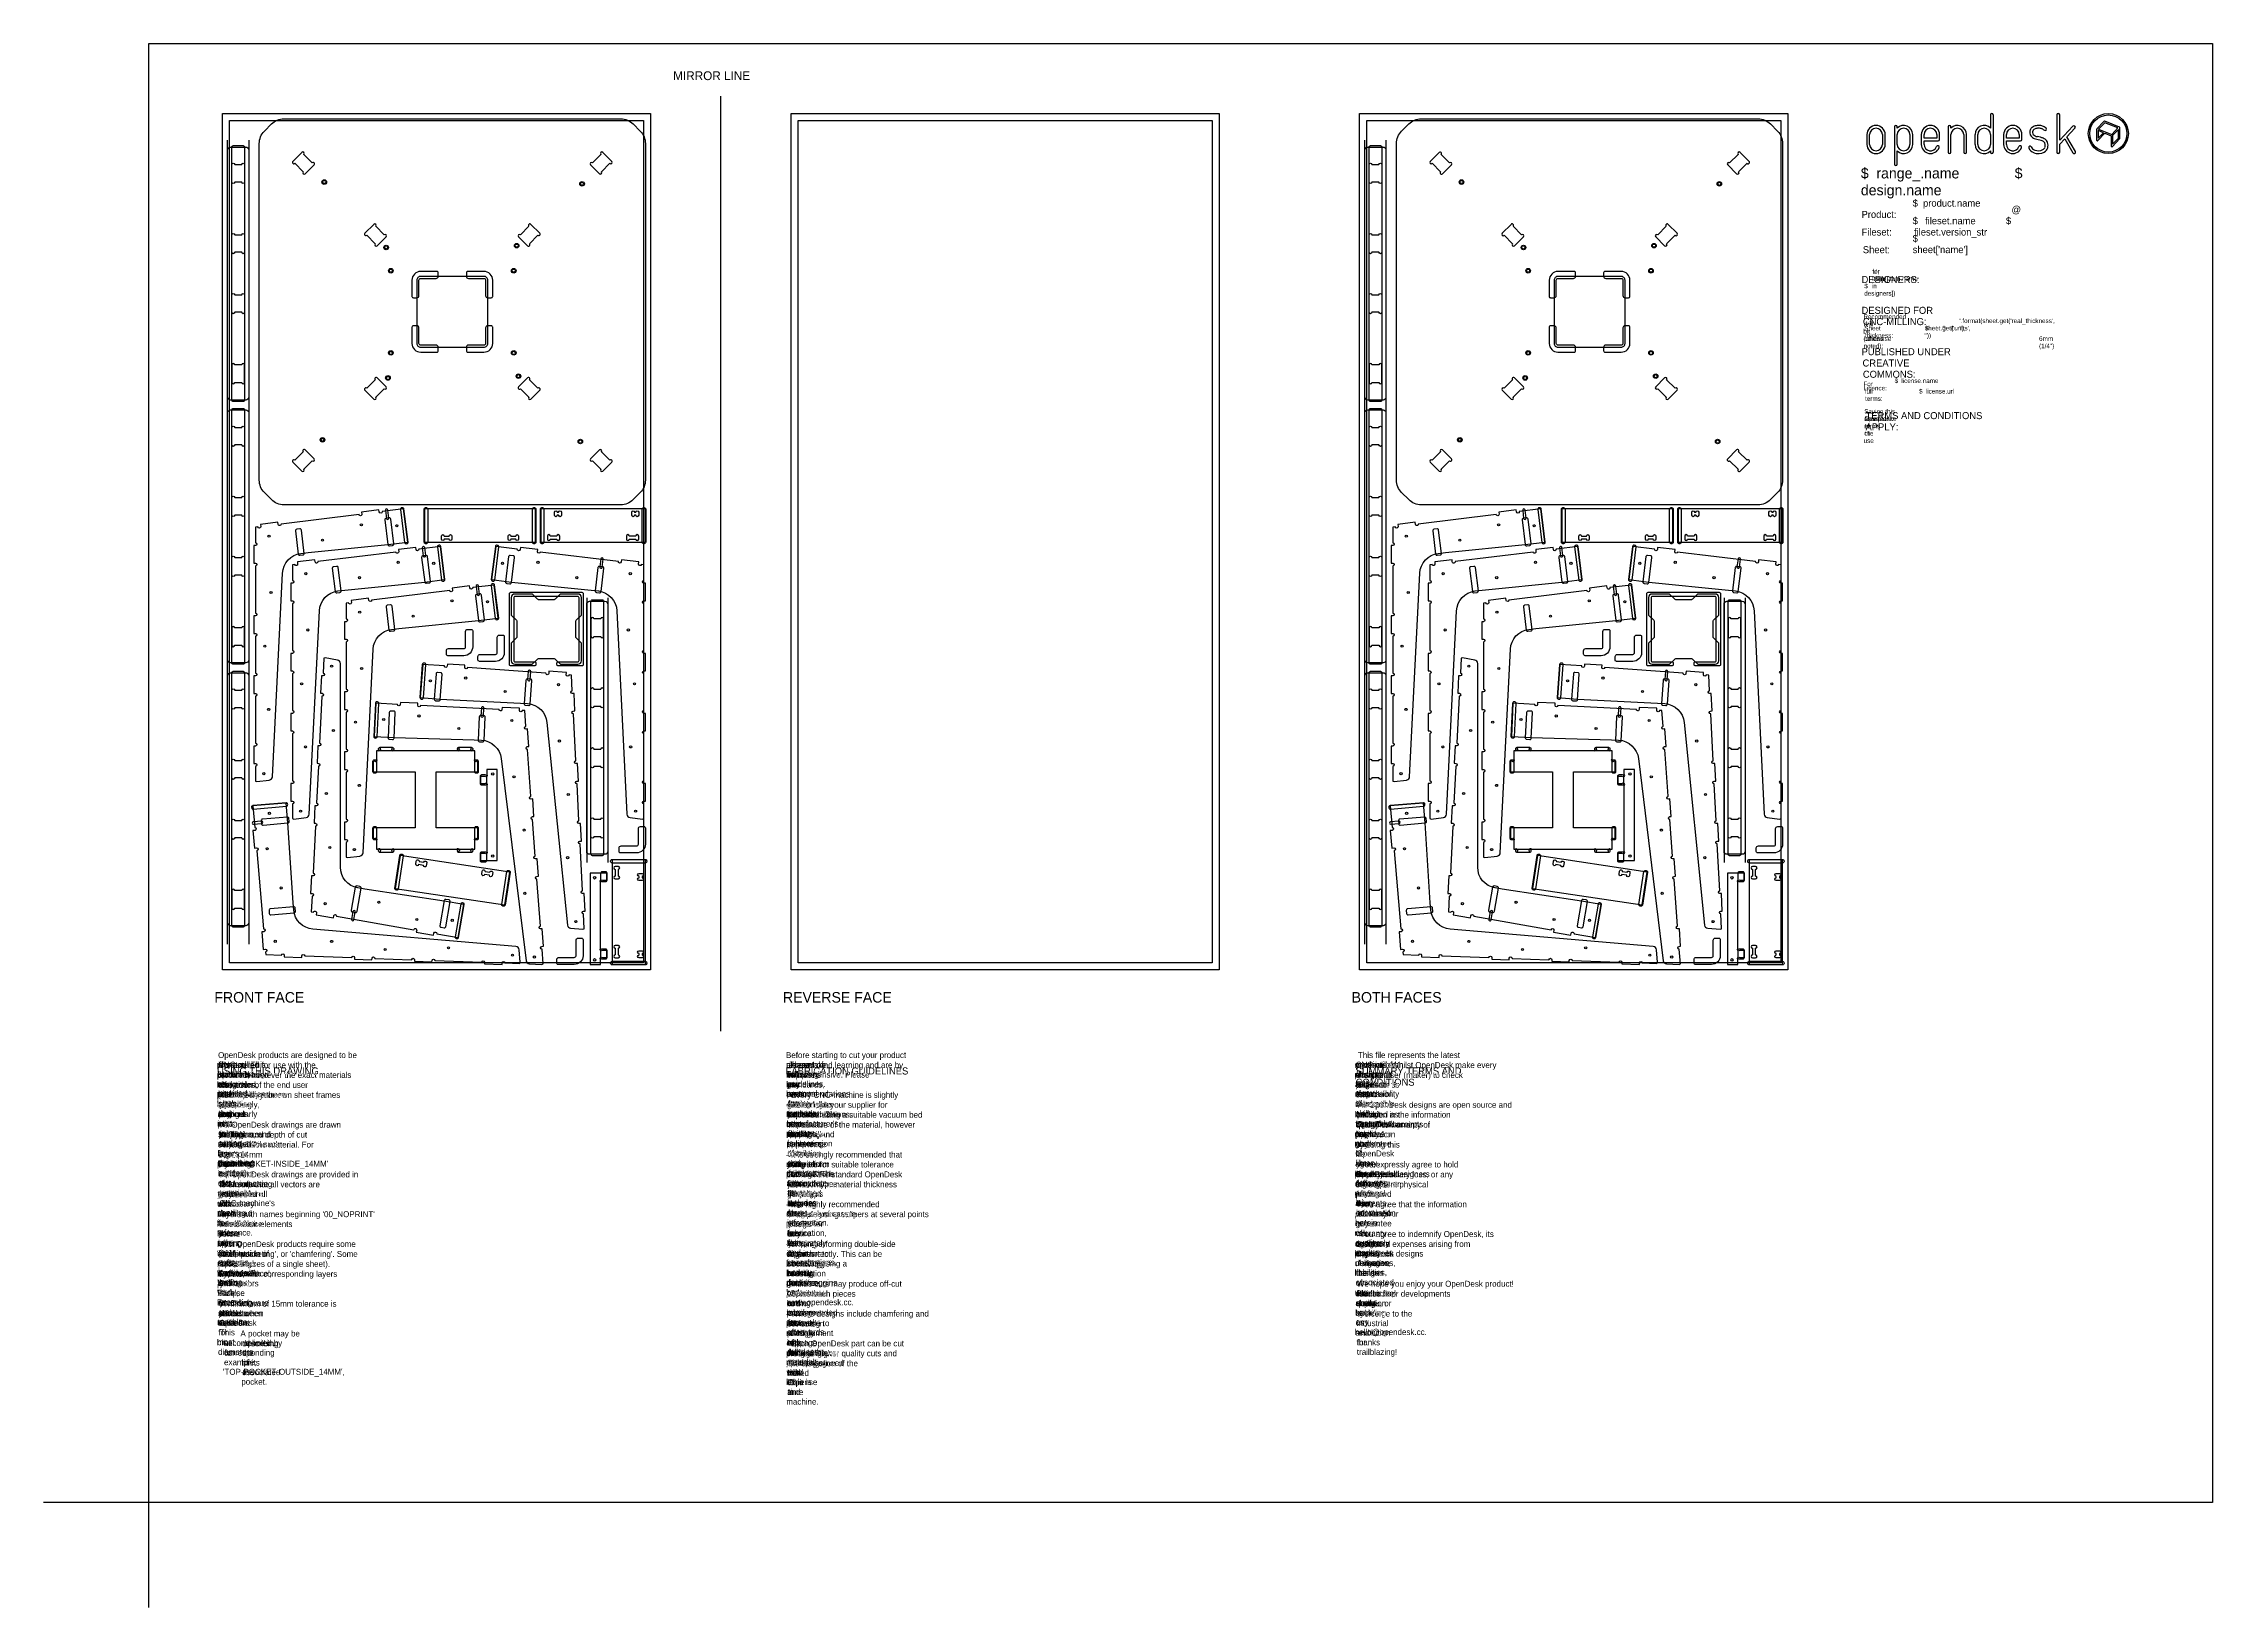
# Model space of a CAD drawing. Extents: x -300 to 5880, y -300 to 4158.
import ezdxf

# ---------------------------------------------------------------- set-up
doc = ezdxf.new("R2010")
doc.units = 0
doc.layers.get('0').update_dxf_attribs({"linetype": 'CONTINUOUS'})
for name, color, linetype in [('00-NOPRINT_TEXT', 7, 'CONTINUOUS'), ('00_NOPRINT_TOLERANCE', 7, 'CONTINUOUS'), ('BOARD_$TH-NOMINAL', 3, 'CONTINUOUS'), ('TOP-CHAMFER-ONLINE_12MM', 20, 'CONTINUOUS'), ('TOP-CHAMFER-ONLINE_6MM', 30, 'CONTINUOUS'), ('TOP-CUT-INSIDE_18_000MM', 1, 'CONTINUOUS'), ('TOP-CUT-OUTSIDE_18_000MM', 220, 'CONTINUOUS'), ('TOP-HOLE-6_000MM-DIAM_14_0', 220, 'CONTINUOUS'), ('TOP-HOLE-7_000MM-DIAM_18_0', 3, 'CONTINUOUS'), ('TOP-HOLE-9_000MM-DIAM_14_0', 220, 'CONTINUOUS'), ('TOP-POCKET-INSIDE_12_000MM', 140, 'CONTINUOUS'), ('TOP-POCKET-INSIDE_1_000MM', 3, 'CONTINUOUS'), ('TOP-POCKET-INSIDE_4_000MM', 160, 'CONTINUOUS'), ('TOP-POCKET-INSIDE_6_000MM', 6, 'CONTINUOUS'), ('TOP-POCKET-INSIDE_7_000MM', 1, 'CONTINUOUS'), ('TOP-POCKET-INSIDE_9_000MM', 60, 'CONTINUOUS')]:
    doc.layers.add(name, color=color, linetype=linetype)

# ---------------------------------------------------------------- blocks, each defined once
blk = doc.blocks.new('_X4')
at = {"layer": '00-NOPRINT_TEXT', "color": 7, "linetype": 'CONTINUOUS'}
for s, p in [('SUMMARY TERMS AND', (3438.6, 1219.4)), ('CONDITIONS', (3438.6, 1187.3))]:
    blk.add_text(s, height=20, dxfattribs=at).set_placement(p)
blk = doc.blocks.new('*X424')
at = {"layer": '00-NOPRINT_TEXT', "color": 7, "linetype": 'CONTINUOUS'}
for s, p in [('version of an', (3444.4, 1238.9)), ('This file represents the latest', (3445.2, 1266.2))]:
    blk.add_text(s, height=17, dxfattribs=at).set_placement(p)
blk = doc.blocks.new('*X425')
at = {"layer": '00-NOPRINT_TEXT', "color": 7, "linetype": 'CONTINUOUS'}
for s, p in [('open', (3442, 1238.9)), ('source', (3442, 1211.5))]:
    blk.add_text(s, height=17, dxfattribs=at).set_placement(p)
blk = doc.blocks.new('_X222')
at = {"layer": '00-NOPRINT_TEXT', "color": 7, "linetype": 'CONTINUOUS'}
for name in ['*X425', '*X424']:
    blk.add_blockref(name, (0, 0), dxfattribs=at)
blk = doc.blocks.new('*X426')
at = {"layer": '00-NOPRINT_TEXT', "color": 7, "linetype": 'CONTINUOUS'}
for s, p in [('product,', (3437.9, 1238.9)), ('designed', (3438.8, 1211.5))]:
    blk.add_text(s, height=17, dxfattribs=at).set_placement(p)
blk = doc.blocks.new('_X223')
at = {"layer": '00-NOPRINT_TEXT', "color": 7, "linetype": 'CONTINUOUS'}
blk.add_blockref('*X426', (0, 0), dxfattribs=at)
blk.add_text('to be', height=17, dxfattribs=at).set_placement((3441.2, 1184.2))
blk = doc.blocks.new('_X89')
at = {"layer": '00-NOPRINT_TEXT', "color": 7, "linetype": 'CONTINUOUS'}
for name in ['_X223', '_X222']:
    blk.add_blockref(name, (0, 0), dxfattribs=at)
blk = doc.blocks.new('*X427')
at = {"layer": '00-NOPRINT_TEXT', "color": 7, "linetype": 'CONTINUOUS'}
for s, p in [('CNC-milled', (3438.8, 1238.9)), ('from', (3439.6, 1211.5))]:
    blk.add_text(s, height=17, dxfattribs=at).set_placement(p)
blk = doc.blocks.new('_X224')
at = {"layer": '00-NOPRINT_TEXT', "color": 7, "linetype": 'CONTINUOUS'}
blk.add_blockref('*X427', (0, 0), dxfattribs=at)
blk.add_text('standard', height=17, dxfattribs=at).set_placement((3438.8, 1184.2))
blk = doc.blocks.new('_X90')
at = {"layer": '00-NOPRINT_TEXT', "color": 7, "linetype": 'CONTINUOUS'}
blk.add_blockref('_X224', (0, 0), dxfattribs=at)
blk.add_text('sheet', height=17, dxfattribs=at).set_placement((3438.8, 1156.9))
blk = doc.blocks.new('_X5')
at = {"layer": '00-NOPRINT_TEXT', "color": 7, "linetype": 'CONTINUOUS'}
for name in ['_X89', '_X90']:
    blk.add_blockref(name, (0, 0), dxfattribs=at)
blk = doc.blocks.new('*X428')
at = {"layer": '00-NOPRINT_TEXT', "color": 7, "linetype": 'CONTINUOUS'}
for s, p in [('materials. Whilst OpenDesk make every', (3435.5, 1237.8)), ('effort to', (3436.3, 1210.5))]:
    blk.add_text(s, height=17, dxfattribs=at).set_placement(p)
blk = doc.blocks.new('*X429')
at = {"layer": '00-NOPRINT_TEXT', "color": 7, "linetype": 'CONTINUOUS'}
for s, p in [('provide', (3435.5, 1210.5)), ('fully', (3437.1, 1183.2))]:
    blk.add_text(s, height=17, dxfattribs=at).set_placement(p)
blk = doc.blocks.new('_X225')
at = {"layer": '00-NOPRINT_TEXT', "color": 7, "linetype": 'CONTINUOUS'}
for name in ['*X428', '*X429']:
    blk.add_blockref(name, (0, 0), dxfattribs=at)
blk = doc.blocks.new('*X430')
at = {"layer": '00-NOPRINT_TEXT', "color": 7, "linetype": 'CONTINUOUS'}
for s, p in [('prototyped', (3435.5, 1210.5)), ('and', (3436.3, 1183.2))]:
    blk.add_text(s, height=17, dxfattribs=at).set_placement(p)
blk = doc.blocks.new('_X226')
at = {"layer": '00-NOPRINT_TEXT', "color": 7, "linetype": 'CONTINUOUS'}
blk.add_blockref('*X430', (0, 0), dxfattribs=at)
blk.add_text('tested', height=17, dxfattribs=at).set_placement((3438.8, 1155.9))
blk = doc.blocks.new('_X91')
at = {"layer": '00-NOPRINT_TEXT', "color": 7, "linetype": 'CONTINUOUS'}
for name in ['_X225', '_X226']:
    blk.add_blockref(name, (0, 0), dxfattribs=at)
blk = doc.blocks.new('*X431')
at = {"layer": '00-NOPRINT_TEXT', "color": 7, "linetype": 'CONTINUOUS'}
for s, p in [('designs, it', (3438.8, 1210.5)), ('is', (3438.8, 1183.2))]:
    blk.add_text(s, height=17, dxfattribs=at).set_placement(p)
blk = doc.blocks.new('_X227')
at = {"layer": '00-NOPRINT_TEXT', "color": 7, "linetype": 'CONTINUOUS'}
blk.add_blockref('*X431', (0, 0), dxfattribs=at)
blk.add_text('the', height=17, dxfattribs=at).set_placement((3440.4, 1155.9))
blk = doc.blocks.new('_X228')
at = {"layer": '00-NOPRINT_TEXT', "color": 7, "linetype": 'CONTINUOUS'}
for s, p in [('responsiblity', (3436.3, 1155.9)), ('of', (3437.9, 1128.6))]:
    blk.add_text(s, height=17, dxfattribs=at).set_placement(p)
blk = doc.blocks.new('_X92')
at = {"layer": '00-NOPRINT_TEXT', "color": 7, "linetype": 'CONTINUOUS'}
for name in ['_X227', '_X228']:
    blk.add_blockref(name, (0, 0), dxfattribs=at)
blk = doc.blocks.new('_X6')
at = {"layer": '00-NOPRINT_TEXT', "color": 7, "linetype": 'CONTINUOUS'}
for name in ['_X91', '_X92']:
    blk.add_blockref(name, (0, 0), dxfattribs=at)
blk = doc.blocks.new('*X432')
at = {"layer": '00-NOPRINT_TEXT', "color": 7, "linetype": 'CONTINUOUS'}
for s, p in [('the end user (maker) to check', (3442, 1209.5)), ('file contents', (3442, 1182.2))]:
    blk.add_text(s, height=17, dxfattribs=at).set_placement(p)
blk = doc.blocks.new('*X433')
at = {"layer": '00-NOPRINT_TEXT', "color": 7, "linetype": 'CONTINUOUS'}
for s, p in [('prior to', (3438.8, 1182.2)), ('fabrication,', (3440.4, 1154.9))]:
    blk.add_text(s, height=17, dxfattribs=at).set_placement(p)
blk = doc.blocks.new('_X229')
at = {"layer": '00-NOPRINT_TEXT', "color": 7, "linetype": 'CONTINUOUS'}
for name in ['*X433', '*X432']:
    blk.add_blockref(name, (0, 0), dxfattribs=at)
blk = doc.blocks.new('*X434')
at = {"layer": '00-NOPRINT_TEXT', "color": 7, "linetype": 'CONTINUOUS'}
for s, p in [('and ensure', (3439.6, 1182.2)), ('suitable', (3439.6, 1154.9))]:
    blk.add_text(s, height=17, dxfattribs=at).set_placement(p)
blk = doc.blocks.new('_X230')
at = {"layer": '00-NOPRINT_TEXT', "color": 7, "linetype": 'CONTINUOUS'}
blk.add_blockref('*X434', (0, 0), dxfattribs=at)
blk.add_text('due', height=17, dxfattribs=at).set_placement((3439.6, 1127.6))
blk = doc.blocks.new('_X93')
at = {"layer": '00-NOPRINT_TEXT', "color": 7, "linetype": 'CONTINUOUS'}
for name in ['_X229', '_X230']:
    blk.add_blockref(name, (0, 0), dxfattribs=at)
blk = doc.blocks.new('*X435')
at = {"layer": '00-NOPRINT_TEXT', "color": 7, "linetype": 'CONTINUOUS'}
for s, p in [('diligence', (3438.8, 1182.2)), ('and', (3438.8, 1154.9))]:
    blk.add_text(s, height=17, dxfattribs=at).set_placement(p)
blk = doc.blocks.new('_X231')
at = {"layer": '00-NOPRINT_TEXT', "color": 7, "linetype": 'CONTINUOUS'}
blk.add_blockref('*X435', (0, 0), dxfattribs=at)
blk.add_text('reasonable', height=17, dxfattribs=at).set_placement((3437.1, 1127.6))
blk = doc.blocks.new('_X94')
at = {"layer": '00-NOPRINT_TEXT', "color": 7, "linetype": 'CONTINUOUS'}
blk.add_blockref('_X231', (0, 0), dxfattribs=at)
blk.add_text('skill', height=17, dxfattribs=at).set_placement((3438.8, 1100.3))
blk = doc.blocks.new('_X7')
at = {"layer": '00-NOPRINT_TEXT', "color": 7, "linetype": 'CONTINUOUS'}
for name in ['_X94', '_X93']:
    blk.add_blockref(name, (0, 0), dxfattribs=at)
blk = doc.blocks.new('*X436')
at = {"layer": '00-NOPRINT_TEXT', "color": 7, "linetype": 'CONTINUOUS'}
for s, p in [('and', (3438.8, 1181.2)), ('care', (3438.8, 1153.9))]:
    blk.add_text(s, height=17, dxfattribs=at).set_placement(p)
blk = doc.blocks.new('_X232')
at = {"layer": '00-NOPRINT_TEXT', "color": 7, "linetype": 'CONTINUOUS'}
blk.add_blockref('*X436', (0, 0), dxfattribs=at)
blk.add_text('in', height=17, dxfattribs=at).set_placement((3438.8, 1126.5))
blk = doc.blocks.new('_X233')
at = {"layer": '00-NOPRINT_TEXT', "color": 7, "linetype": 'CONTINUOUS'}
for s, p in [('and', (3439.6, 1099.2)), ('fabrication', (3441.2, 1126.5))]:
    blk.add_text(s, height=17, dxfattribs=at).set_placement(p)
blk = doc.blocks.new('_X95')
at = {"layer": '00-NOPRINT_TEXT', "color": 7, "linetype": 'CONTINUOUS'}
for name in ['_X232', '_X233']:
    blk.add_blockref(name, (0, 0), dxfattribs=at)
blk = doc.blocks.new('_X8')
at = {"layer": '00-NOPRINT_TEXT', "color": 7, "linetype": 'CONTINUOUS'}
blk.add_blockref('_X95', (0, 0), dxfattribs=at)
blk.add_text('assembly.', height=17, dxfattribs=at).set_placement((3438.8, 1071.9))
blk = doc.blocks.new('*X437')
at = {"layer": '00-NOPRINT_TEXT', "color": 7, "linetype": 'CONTINUOUS'}
for s, p in [('provided as', (3442.8, 1097.2)), ('All OpenDesk designs are open source and', (3445.2, 1124.5))]:
    blk.add_text(s, height=17, dxfattribs=at).set_placement(p)
blk = doc.blocks.new('*X438')
at = {"layer": '00-NOPRINT_TEXT', "color": 7, "linetype": 'CONTINUOUS'}
for s, p in [('is.', (3442, 1097.2)), ('OpenDesk', (3442, 1069.9))]:
    blk.add_text(s, height=17, dxfattribs=at).set_placement(p)
blk = doc.blocks.new('_X234')
at = {"layer": '00-NOPRINT_TEXT', "color": 7, "linetype": 'CONTINUOUS'}
for name in ['*X438', '*X437']:
    blk.add_blockref(name, (0, 0), dxfattribs=at)
blk = doc.blocks.new('*X439')
at = {"layer": '00-NOPRINT_TEXT', "color": 7, "linetype": 'CONTINUOUS'}
for s, p in [('cannot', (3440.4, 1097.2)), ('accept', (3440.4, 1069.9))]:
    blk.add_text(s, height=17, dxfattribs=at).set_placement(p)
blk = doc.blocks.new('_X235')
at = {"layer": '00-NOPRINT_TEXT', "color": 7, "linetype": 'CONTINUOUS'}
blk.add_blockref('*X439', (0, 0), dxfattribs=at)
blk.add_text('any', height=17, dxfattribs=at).set_placement((3440.4, 1042.6))
blk = doc.blocks.new('_X96')
at = {"layer": '00-NOPRINT_TEXT', "color": 7, "linetype": 'CONTINUOUS'}
for name in ['_X235', '_X234']:
    blk.add_blockref(name, (0, 0), dxfattribs=at)
blk = doc.blocks.new('*X440')
at = {"layer": '00-NOPRINT_TEXT', "color": 7, "linetype": 'CONTINUOUS'}
for s, p in [('liability', (3435.5, 1097.2)), ('for', (3437.1, 1069.9))]:
    blk.add_text(s, height=17, dxfattribs=at).set_placement(p)
blk = doc.blocks.new('_X236')
at = {"layer": '00-NOPRINT_TEXT', "color": 7, "linetype": 'CONTINUOUS'}
blk.add_blockref('*X440', (0, 0), dxfattribs=at)
blk.add_text('any', height=17, dxfattribs=at).set_placement((3437.1, 1042.6))
blk = doc.blocks.new('_X237')
at = {"layer": '00-NOPRINT_TEXT', "color": 7, "linetype": 'CONTINUOUS'}
for s, p in [('error', (3437.9, 1042.6)), ('or', (3437.9, 1015.3))]:
    blk.add_text(s, height=17, dxfattribs=at).set_placement(p)
blk = doc.blocks.new('_X97')
at = {"layer": '00-NOPRINT_TEXT', "color": 7, "linetype": 'CONTINUOUS'}
for name in ['_X236', '_X237']:
    blk.add_blockref(name, (0, 0), dxfattribs=at)
blk = doc.blocks.new('_X9')
at = {"layer": '00-NOPRINT_TEXT', "color": 7, "linetype": 'CONTINUOUS'}
for name in ['_X97', '_X96']:
    blk.add_blockref(name, (0, 0), dxfattribs=at)
blk = doc.blocks.new('*X441')
at = {"layer": '00-NOPRINT_TEXT', "color": 7, "linetype": 'CONTINUOUS'}
for s, p in [('omission in the information', (3438.8, 1096.2)), ('contained herein.', (3438.8, 1068.9))]:
    blk.add_text(s, height=17, dxfattribs=at).set_placement(p)
blk = doc.blocks.new('*X442')
at = {"layer": '00-NOPRINT_TEXT', "color": 7, "linetype": 'CONTINUOUS'}
for s, p in [('no', (3437.9, 1041.5)), ('OpenDesk accepts', (3438.8, 1068.9))]:
    blk.add_text(s, height=17, dxfattribs=at).set_placement(p)
blk = doc.blocks.new('_X238')
at = {"layer": '00-NOPRINT_TEXT', "color": 7, "linetype": 'CONTINUOUS'}
for name in ['*X441', '*X442']:
    blk.add_blockref(name, (0, 0), dxfattribs=at)
blk = doc.blocks.new('*X443')
at = {"layer": '00-NOPRINT_TEXT', "color": 7, "linetype": 'CONTINUOUS'}
for s, p in [('liability,', (3437.9, 1041.5)), ('design', (3438.8, 1068.9))]:
    blk.add_text(s, height=17, dxfattribs=at).set_placement(p)
blk = doc.blocks.new('_X239')
at = {"layer": '00-NOPRINT_TEXT', "color": 7, "linetype": 'CONTINUOUS'}
blk.add_blockref('*X443', (0, 0), dxfattribs=at)
blk.add_text('and', height=17, dxfattribs=at).set_placement((3438.8, 1014.2))
blk = doc.blocks.new('_X98')
at = {"layer": '00-NOPRINT_TEXT', "color": 7, "linetype": 'CONTINUOUS'}
for name in ['_X238', '_X239']:
    blk.add_blockref(name, (0, 0), dxfattribs=at)
blk = doc.blocks.new('_X240')
at = {"layer": '00-NOPRINT_TEXT', "color": 7, "linetype": 'CONTINUOUS'}
for s, p in [('provides', (3435.5, 1041.5)), ('no', (3435.5, 1014.2))]:
    blk.add_text(s, height=17, dxfattribs=at).set_placement(p)
blk = doc.blocks.new('_X241')
at = {"layer": '00-NOPRINT_TEXT', "color": 7, "linetype": 'CONTINUOUS'}
for s, p in [('guarantee', (3437.9, 1014.2)), ('of', (3437.9, 986.9))]:
    blk.add_text(s, height=17, dxfattribs=at).set_placement(p)
blk = doc.blocks.new('_X99')
at = {"layer": '00-NOPRINT_TEXT', "color": 7, "linetype": 'CONTINUOUS'}
for name in ['_X240', '_X241']:
    blk.add_blockref(name, (0, 0), dxfattribs=at)
blk = doc.blocks.new('_X10')
at = {"layer": '00-NOPRINT_TEXT', "color": 7, "linetype": 'CONTINUOUS'}
for name in ['_X98', '_X99']:
    blk.add_blockref(name, (0, 0), dxfattribs=at)
blk = doc.blocks.new('*X444')
at = {"layer": '00-NOPRINT_TEXT', "color": 7, "linetype": 'CONTINUOUS'}
for s, p in [('quality or warranty of', (3439.4, 1067.8)), ('fitness for', (3440.2, 1040.5))]:
    blk.add_text(s, height=17, dxfattribs=at).set_placement(p)
blk = doc.blocks.new('*X445')
at = {"layer": '00-NOPRINT_TEXT', "color": 7, "linetype": 'CONTINUOUS'}
for s, p in [('purpose on', (3437.8, 1040.5)), ('any', (3438.6, 1013.2))]:
    blk.add_text(s, height=17, dxfattribs=at).set_placement(p)
blk = doc.blocks.new('_X242')
at = {"layer": '00-NOPRINT_TEXT', "color": 7, "linetype": 'CONTINUOUS'}
for name in ['*X445', '*X444']:
    blk.add_blockref(name, (0, 0), dxfattribs=at)
blk = doc.blocks.new('*X446')
at = {"layer": '00-NOPRINT_TEXT', "color": 7, "linetype": 'CONTINUOUS'}
for s, p in [('open', (3439.4, 1040.5)), ('product', (3438.6, 1013.2))]:
    blk.add_text(s, height=17, dxfattribs=at).set_placement(p)
blk = doc.blocks.new('_X243')
at = {"layer": '00-NOPRINT_TEXT', "color": 7, "linetype": 'CONTINUOUS'}
blk.add_blockref('*X446', (0, 0), dxfattribs=at)
blk.add_text('in', height=17, dxfattribs=at).set_placement((3439.4, 985.9))
blk = doc.blocks.new('_X100')
at = {"layer": '00-NOPRINT_TEXT', "color": 7, "linetype": 'CONTINUOUS'}
for name in ['_X242', '_X243']:
    blk.add_blockref(name, (0, 0), dxfattribs=at)
blk = doc.blocks.new('_X244')
at = {"layer": '00-NOPRINT_TEXT', "color": 7, "linetype": 'CONTINUOUS'}
for s, p in [('OpenDesk', (3441, 985.9)), ('the', (3442.6, 1013.2))]:
    blk.add_text(s, height=17, dxfattribs=at).set_placement(p)
blk = doc.blocks.new('_X101')
at = {"layer": '00-NOPRINT_TEXT', "color": 7, "linetype": 'CONTINUOUS'}
blk.add_blockref('_X244', (0, 0), dxfattribs=at)
blk.add_text('library.', height=17, dxfattribs=at).set_placement((3437.8, 958.6))
blk = doc.blocks.new('_X11')
at = {"layer": '00-NOPRINT_TEXT', "color": 7, "linetype": 'CONTINUOUS'}
for name in ['_X100', '_X101']:
    blk.add_blockref(name, (0, 0), dxfattribs=at)
blk = doc.blocks.new('*X447')
at = {"layer": '00-NOPRINT_TEXT', "color": 7, "linetype": 'CONTINUOUS'}
for s, p in [('By using this', (3435.5, 1011.2)), ('file', (3437.1, 983.9))]:
    blk.add_text(s, height=17, dxfattribs=at).set_placement(p)
blk = doc.blocks.new('_X245')
at = {"layer": '00-NOPRINT_TEXT', "color": 7, "linetype": 'CONTINUOUS'}
blk.add_blockref('*X447', (0, 0), dxfattribs=at)
blk.add_text('you', height=17, dxfattribs=at).set_placement((3440.4, 956.5))
blk = doc.blocks.new('_X246')
at = {"layer": '00-NOPRINT_TEXT', "color": 7, "linetype": 'CONTINUOUS'}
for s, p in [('agree', (3437.9, 956.5)), ('to', (3439.6, 929.2))]:
    blk.add_text(s, height=17, dxfattribs=at).set_placement(p)
blk = doc.blocks.new('_X102')
at = {"layer": '00-NOPRINT_TEXT', "color": 7, "linetype": 'CONTINUOUS'}
for name in ['_X245', '_X246']:
    blk.add_blockref(name, (0, 0), dxfattribs=at)
blk = doc.blocks.new('_X103')
at = {"layer": '00-NOPRINT_TEXT', "color": 7, "linetype": 'CONTINUOUS'}
for s, p in [('the', (3442, 929.2)), ('following:', (3442, 901.9))]:
    blk.add_text(s, height=17, dxfattribs=at).set_placement(p)
blk = doc.blocks.new('_X12')
at = {"layer": '00-NOPRINT_TEXT', "color": 7, "linetype": 'CONTINUOUS'}
for name in ['_X102', '_X103']:
    blk.add_blockref(name, (0, 0), dxfattribs=at)
blk = doc.blocks.new('*X448')
at = {"layer": '00-NOPRINT_TEXT', "color": 7, "linetype": 'CONTINUOUS'}
for s, p in [('- You expressly agree to hold', (3435.5, 954.5)), ('harmless all', (3435.5, 927.2))]:
    blk.add_text(s, height=17, dxfattribs=at).set_placement(p)
blk = doc.blocks.new('*X449')
at = {"layer": '00-NOPRINT_TEXT', "color": 7, "linetype": 'CONTINUOUS'}
for s, p in [('OpenDesk designers', (3437.1, 927.2)), ('or', (3437.1, 899.9))]:
    blk.add_text(s, height=17, dxfattribs=at).set_placement(p)
blk = doc.blocks.new('_X247')
at = {"layer": '00-NOPRINT_TEXT', "color": 7, "linetype": 'CONTINUOUS'}
for name in ['*X448', '*X449']:
    blk.add_blockref(name, (0, 0), dxfattribs=at)
blk = doc.blocks.new('*X450')
at = {"layer": '00-NOPRINT_TEXT', "color": 7, "linetype": 'CONTINUOUS'}
for s, p in [('employees', (3437.9, 927.2)), ('for', (3438.8, 899.9))]:
    blk.add_text(s, height=17, dxfattribs=at).set_placement(p)
blk = doc.blocks.new('_X248')
at = {"layer": '00-NOPRINT_TEXT', "color": 7, "linetype": 'CONTINUOUS'}
blk.add_blockref('*X450', (0, 0), dxfattribs=at)
blk.add_text('any', height=17, dxfattribs=at).set_placement((3437.9, 872.6))
blk = doc.blocks.new('_X104')
at = {"layer": '00-NOPRINT_TEXT', "color": 7, "linetype": 'CONTINUOUS'}
for name in ['_X247', '_X248']:
    blk.add_blockref(name, (0, 0), dxfattribs=at)
blk = doc.blocks.new('*X451')
at = {"layer": '00-NOPRINT_TEXT', "color": 7, "linetype": 'CONTINUOUS'}
for s, p in [('property', (3435.5, 927.2)), ('damage,', (3436.3, 899.9))]:
    blk.add_text(s, height=17, dxfattribs=at).set_placement(p)
blk = doc.blocks.new('_X249')
at = {"layer": '00-NOPRINT_TEXT', "color": 7, "linetype": 'CONTINUOUS'}
blk.add_blockref('*X451', (0, 0), dxfattribs=at)
blk.add_text('personal', height=17, dxfattribs=at).set_placement((3435.5, 872.6))
blk = doc.blocks.new('_X105')
at = {"layer": '00-NOPRINT_TEXT', "color": 7, "linetype": 'CONTINUOUS'}
blk.add_blockref('_X249', (0, 0), dxfattribs=at)
blk.add_text('injury,', height=17, dxfattribs=at).set_placement((3437.9, 845.3))
blk = doc.blocks.new('_X13')
at = {"layer": '00-NOPRINT_TEXT', "color": 7, "linetype": 'CONTINUOUS'}
for name in ['_X104', '_X105']:
    blk.add_blockref(name, (0, 0), dxfattribs=at)
blk = doc.blocks.new('*X452')
at = {"layer": '00-NOPRINT_TEXT', "color": 7, "linetype": 'CONTINUOUS'}
for s, p in [('death, fiduciary loss, or any', (3439.4, 926.2)), ('other loss or', (3439.4, 898.9))]:
    blk.add_text(s, height=17, dxfattribs=at).set_placement(p)
blk = doc.blocks.new('*X453')
at = {"layer": '00-NOPRINT_TEXT', "color": 7, "linetype": 'CONTINUOUS'}
for s, p in [('damage', (3439.4, 898.9)), ('arising', (3439.4, 871.5))]:
    blk.add_text(s, height=17, dxfattribs=at).set_placement(p)
blk = doc.blocks.new('_X250')
at = {"layer": '00-NOPRINT_TEXT', "color": 7, "linetype": 'CONTINUOUS'}
for name in ['*X452', '*X453']:
    blk.add_blockref(name, (0, 0), dxfattribs=at)
blk = doc.blocks.new('*X454')
at = {"layer": '00-NOPRINT_TEXT', "color": 7, "linetype": 'CONTINUOUS'}
for s, p in [('use', (3438.6, 871.5)), ('out of the', (3439.4, 898.9))]:
    blk.add_text(s, height=17, dxfattribs=at).set_placement(p)
blk = doc.blocks.new('*X455')
at = {"layer": '00-NOPRINT_TEXT', "color": 7, "linetype": 'CONTINUOUS'}
for s, p in [('of', (3439.4, 871.5)), ('this', (3440.2, 844.2))]:
    blk.add_text(s, height=17, dxfattribs=at).set_placement(p)
blk = doc.blocks.new('_X251')
at = {"layer": '00-NOPRINT_TEXT', "color": 7, "linetype": 'CONTINUOUS'}
for name in ['*X454', '*X455']:
    blk.add_blockref(name, (0, 0), dxfattribs=at)
blk = doc.blocks.new('_X106')
at = {"layer": '00-NOPRINT_TEXT', "color": 7, "linetype": 'CONTINUOUS'}
for name in ['_X250', '_X251']:
    blk.add_blockref(name, (0, 0), dxfattribs=at)
blk = doc.blocks.new('*X456')
at = {"layer": '00-NOPRINT_TEXT', "color": 7, "linetype": 'CONTINUOUS'}
for s, p in [('digital file', (3439.4, 898.9)), ('and', (3439.4, 871.5))]:
    blk.add_text(s, height=17, dxfattribs=at).set_placement(p)
blk = doc.blocks.new('_X252')
at = {"layer": '00-NOPRINT_TEXT', "color": 7, "linetype": 'CONTINUOUS'}
blk.add_blockref('*X456', (0, 0), dxfattribs=at)
blk.add_text('its', height=17, dxfattribs=at).set_placement((3439.4, 844.2))
blk = doc.blocks.new('_X253')
at = {"layer": '00-NOPRINT_TEXT', "color": 7, "linetype": 'CONTINUOUS'}
for s, p in [('contents,', (3439.4, 844.2)), ('or', (3439.4, 816.9))]:
    blk.add_text(s, height=17, dxfattribs=at).set_placement(p)
blk = doc.blocks.new('_X107')
at = {"layer": '00-NOPRINT_TEXT', "color": 7, "linetype": 'CONTINUOUS'}
for name in ['_X252', '_X253']:
    blk.add_blockref(name, (0, 0), dxfattribs=at)
blk = doc.blocks.new('_X14')
at = {"layer": '00-NOPRINT_TEXT', "color": 7, "linetype": 'CONTINUOUS'}
for name in ['_X106', '_X107']:
    blk.add_blockref(name, (0, 0), dxfattribs=at)
blk = doc.blocks.new('*X457')
at = {"layer": '00-NOPRINT_TEXT', "color": 7, "linetype": 'CONTINUOUS'}
for s, p in [('subsequent physical', (3439.3, 897.8)), ('products', (3438.5, 870.5))]:
    blk.add_text(s, height=17, dxfattribs=at).set_placement(p)
blk = doc.blocks.new('*X458')
at = {"layer": '00-NOPRINT_TEXT', "color": 7, "linetype": 'CONTINUOUS'}
for s, p in [('fabricated', (3440.9, 870.5)), ('from', (3440.9, 843.2))]:
    blk.add_text(s, height=17, dxfattribs=at).set_placement(p)
blk = doc.blocks.new('_X254')
at = {"layer": '00-NOPRINT_TEXT', "color": 7, "linetype": 'CONTINUOUS'}
for name in ['*X457', '*X458']:
    blk.add_blockref(name, (0, 0), dxfattribs=at)
blk = doc.blocks.new('_X255')
at = {"layer": '00-NOPRINT_TEXT', "color": 7, "linetype": 'CONTINUOUS'}
for s, p in [('information', (3440.1, 815.9)), ('the', (3441.7, 843.2))]:
    blk.add_text(s, height=17, dxfattribs=at).set_placement(p)
blk = doc.blocks.new('_X108')
at = {"layer": '00-NOPRINT_TEXT', "color": 7, "linetype": 'CONTINUOUS'}
for name in ['_X254', '_X255']:
    blk.add_blockref(name, (0, 0), dxfattribs=at)
blk = doc.blocks.new('_X109')
at = {"layer": '00-NOPRINT_TEXT', "color": 7, "linetype": 'CONTINUOUS'}
for s, p in [('herein.', (3436.9, 788.6)), ('contained', (3439.3, 815.9))]:
    blk.add_text(s, height=17, dxfattribs=at).set_placement(p)
blk = doc.blocks.new('_X15')
at = {"layer": '00-NOPRINT_TEXT', "color": 7, "linetype": 'CONTINUOUS'}
for name in ['_X108', '_X109']:
    blk.add_blockref(name, (0, 0), dxfattribs=at)
blk = doc.blocks.new('*X459')
at = {"layer": '00-NOPRINT_TEXT', "color": 7, "linetype": 'CONTINUOUS'}
for s, p in [('- You agree that the information', (3435.5, 841.2)), ('provided in', (3435.5, 813.9))]:
    blk.add_text(s, height=17, dxfattribs=at).set_placement(p)
blk = doc.blocks.new('*X460')
at = {"layer": '00-NOPRINT_TEXT', "color": 7, "linetype": 'CONTINUOUS'}
for s, p in [('this file is', (3438.8, 813.9)), ('to be', (3438.8, 786.5))]:
    blk.add_text(s, height=17, dxfattribs=at).set_placement(p)
blk = doc.blocks.new('_X256')
at = {"layer": '00-NOPRINT_TEXT', "color": 7, "linetype": 'CONTINUOUS'}
for name in ['*X459', '*X460']:
    blk.add_blockref(name, (0, 0), dxfattribs=at)
blk = doc.blocks.new('*X461')
at = {"layer": '00-NOPRINT_TEXT', "color": 7, "linetype": 'CONTINUOUS'}
for s, p in [('used at your', (3435.5, 813.9)), ('own', (3436.3, 786.5))]:
    blk.add_text(s, height=17, dxfattribs=at).set_placement(p)
blk = doc.blocks.new('_X257')
at = {"layer": '00-NOPRINT_TEXT', "color": 7, "linetype": 'CONTINUOUS'}
blk.add_blockref('*X461', (0, 0), dxfattribs=at)
blk.add_text('risk,', height=17, dxfattribs=at).set_placement((3435.5, 759.2))
blk = doc.blocks.new('_X110')
at = {"layer": '00-NOPRINT_TEXT', "color": 7, "linetype": 'CONTINUOUS'}
for name in ['_X256', '_X257']:
    blk.add_blockref(name, (0, 0), dxfattribs=at)
blk = doc.blocks.new('*X462')
at = {"layer": '00-NOPRINT_TEXT', "color": 7, "linetype": 'CONTINUOUS'}
for s, p in [('without', (3438.8, 813.9)), ('any', (3438.8, 786.5))]:
    blk.add_text(s, height=17, dxfattribs=at).set_placement(p)
blk = doc.blocks.new('*X463')
at = {"layer": '00-NOPRINT_TEXT', "color": 7, "linetype": 'CONTINUOUS'}
for s, p in [('guarantee', (3438.8, 786.5)), ('of', (3438.8, 759.2))]:
    blk.add_text(s, height=17, dxfattribs=at).set_placement(p)
blk = doc.blocks.new('_X258')
at = {"layer": '00-NOPRINT_TEXT', "color": 7, "linetype": 'CONTINUOUS'}
for name in ['*X462', '*X463']:
    blk.add_blockref(name, (0, 0), dxfattribs=at)
blk = doc.blocks.new('_X111')
at = {"layer": '00-NOPRINT_TEXT', "color": 7, "linetype": 'CONTINUOUS'}
blk.add_blockref('_X258', (0, 0), dxfattribs=at)
blk.add_text('quality', height=17, dxfattribs=at).set_placement((3438.8, 731.9))
blk = doc.blocks.new('_X16')
at = {"layer": '00-NOPRINT_TEXT', "color": 7, "linetype": 'CONTINUOUS'}
for name in ['_X110', '_X111']:
    blk.add_blockref(name, (0, 0), dxfattribs=at)
blk = doc.blocks.new('_X259')
at = {"layer": '00-NOPRINT_TEXT', "color": 7, "linetype": 'CONTINUOUS'}
for s, p in [('warranty', (3438.8, 758.2)), ('or', (3438.8, 785.5))]:
    blk.add_text(s, height=17, dxfattribs=at).set_placement(p)
blk = doc.blocks.new('_X112')
at = {"layer": '00-NOPRINT_TEXT', "color": 7, "linetype": 'CONTINUOUS'}
blk.add_blockref('_X259', (0, 0), dxfattribs=at)
blk.add_text('expressly', height=17, dxfattribs=at).set_placement((3438.8, 730.9))
blk = doc.blocks.new('_X17')
at = {"layer": '00-NOPRINT_TEXT', "color": 7, "linetype": 'CONTINUOUS'}
blk.add_blockref('_X112', (0, 0), dxfattribs=at)
blk.add_text('made.', height=17, dxfattribs=at).set_placement((3435.5, 703.6))
blk = doc.blocks.new('*X464')
at = {"layer": '00-NOPRINT_TEXT', "color": 7, "linetype": 'CONTINUOUS'}
for s, p in [('- You agree to indemnify OpenDesk, its', (3435.5, 756.2)), ('designers', (3436.3, 728.9))]:
    blk.add_text(s, height=17, dxfattribs=at).set_placement(p)
blk = doc.blocks.new('*X465')
at = {"layer": '00-NOPRINT_TEXT', "color": 7, "linetype": 'CONTINUOUS'}
for s, p in [('and', (3437.1, 728.9)), ('employees', (3437.1, 701.5))]:
    blk.add_text(s, height=17, dxfattribs=at).set_placement(p)
blk = doc.blocks.new('_X260')
at = {"layer": '00-NOPRINT_TEXT', "color": 7, "linetype": 'CONTINUOUS'}
for name in ['*X464', '*X465']:
    blk.add_blockref(name, (0, 0), dxfattribs=at)
blk = doc.blocks.new('*X466')
at = {"layer": '00-NOPRINT_TEXT', "color": 7, "linetype": 'CONTINUOUS'}
for s, p in [('against', (3437.9, 728.9)), ('any', (3437.9, 701.5))]:
    blk.add_text(s, height=17, dxfattribs=at).set_placement(p)
blk = doc.blocks.new('_X261')
at = {"layer": '00-NOPRINT_TEXT', "color": 7, "linetype": 'CONTINUOUS'}
blk.add_blockref('*X466', (0, 0), dxfattribs=at)
blk.add_text('damages,', height=17, dxfattribs=at).set_placement((3437.9, 674.2))
blk = doc.blocks.new('_X113')
at = {"layer": '00-NOPRINT_TEXT', "color": 7, "linetype": 'CONTINUOUS'}
for name in ['_X260', '_X261']:
    blk.add_blockref(name, (0, 0), dxfattribs=at)
blk = doc.blocks.new('_X262')
at = {"layer": '00-NOPRINT_TEXT', "color": 7, "linetype": 'CONTINUOUS'}
for s, p in [('losses,', (3435.5, 701.5)), ('obligations,', (3437.1, 674.2))]:
    blk.add_text(s, height=17, dxfattribs=at).set_placement(p)
blk = doc.blocks.new('_X114')
at = {"layer": '00-NOPRINT_TEXT', "color": 7, "linetype": 'CONTINUOUS'}
blk.add_blockref('_X262', (0, 0), dxfattribs=at)
blk.add_text('liabilities,', height=17, dxfattribs=at).set_placement((3435.5, 646.9))
blk = doc.blocks.new('_X18')
at = {"layer": '00-NOPRINT_TEXT', "color": 7, "linetype": 'CONTINUOUS'}
for name in ['_X113', '_X114']:
    blk.add_blockref(name, (0, 0), dxfattribs=at)
blk = doc.blocks.new('*X467')
at = {"layer": '00-NOPRINT_TEXT', "color": 7, "linetype": 'CONTINUOUS'}
for s, p in [('costs and expenses arising from', (3439.4, 727.8)), ('the use of', (3440.2, 700.5))]:
    blk.add_text(s, height=17, dxfattribs=at).set_placement(p)
blk = doc.blocks.new('*X468')
at = {"layer": '00-NOPRINT_TEXT', "color": 7, "linetype": 'CONTINUOUS'}
for s, p in [('or', (3439.4, 673.2)), ('OpenDesk designs', (3439.4, 700.5))]:
    blk.add_text(s, height=17, dxfattribs=at).set_placement(p)
blk = doc.blocks.new('_X263')
at = {"layer": '00-NOPRINT_TEXT', "color": 7, "linetype": 'CONTINUOUS'}
for name in ['*X467', '*X468']:
    blk.add_blockref(name, (0, 0), dxfattribs=at)
blk = doc.blocks.new('*X469')
at = {"layer": '00-NOPRINT_TEXT', "color": 7, "linetype": 'CONTINUOUS'}
for s, p in [('any', (3439.4, 700.5)), ('derivative', (3439.4, 673.2))]:
    blk.add_text(s, height=17, dxfattribs=at).set_placement(p)
blk = doc.blocks.new('_X264')
at = {"layer": '00-NOPRINT_TEXT', "color": 7, "linetype": 'CONTINUOUS'}
blk.add_blockref('*X469', (0, 0), dxfattribs=at)
blk.add_text('designs', height=17, dxfattribs=at).set_placement((3439.4, 645.9))
blk = doc.blocks.new('_X115')
at = {"layer": '00-NOPRINT_TEXT', "color": 7, "linetype": 'CONTINUOUS'}
for name in ['_X263', '_X264']:
    blk.add_blockref(name, (0, 0), dxfattribs=at)
blk = doc.blocks.new('*X470')
at = {"layer": '00-NOPRINT_TEXT', "color": 7, "linetype": 'CONTINUOUS'}
for s, p in [('permitted', (3436.1, 700.5)), ('under', (3436.1, 673.2))]:
    blk.add_text(s, height=17, dxfattribs=at).set_placement(p)
blk = doc.blocks.new('_X265')
at = {"layer": '00-NOPRINT_TEXT', "color": 7, "linetype": 'CONTINUOUS'}
blk.add_blockref('*X470', (0, 0), dxfattribs=at)
blk.add_text('the', height=17, dxfattribs=at).set_placement((3439.4, 645.9))
blk = doc.blocks.new('_X116')
at = {"layer": '00-NOPRINT_TEXT', "color": 7, "linetype": 'CONTINUOUS'}
blk.add_blockref('_X265', (0, 0), dxfattribs=at)
blk.add_text('associated', height=17, dxfattribs=at).set_placement((3438.6, 618.6))
blk = doc.blocks.new('_X19')
at = {"layer": '00-NOPRINT_TEXT', "color": 7, "linetype": 'CONTINUOUS'}
for name in ['_X115', '_X116']:
    blk.add_blockref(name, (0, 0), dxfattribs=at)
blk = doc.blocks.new('_X117')
at = {"layer": '00-NOPRINT_TEXT', "color": 7, "linetype": 'CONTINUOUS'}
for s, p in [('license', (3435.9, 644.9)), ('of', (3438.3, 617.6))]:
    blk.add_text(s, height=17, dxfattribs=at).set_placement(p)
blk = doc.blocks.new('_X20')
at = {"layer": '00-NOPRINT_TEXT', "color": 7, "linetype": 'CONTINUOUS'}
blk.add_blockref('_X117', (0, 0), dxfattribs=at)
blk.add_text('use.', height=17, dxfattribs=at).set_placement((3435.9, 590.3))
blk = doc.blocks.new('*X471')
at = {"layer": '00-NOPRINT_TEXT', "color": 7, "linetype": 'CONTINUOUS'}
for s, p in [('We hope you enjoy your OpenDesk product!', (3442, 614.5)), ('Please feel', (3440.4, 587.2))]:
    blk.add_text(s, height=17, dxfattribs=at).set_placement(p)
blk = doc.blocks.new('*X472')
at = {"layer": '00-NOPRINT_TEXT', "color": 7, "linetype": 'CONTINUOUS'}
for s, p in [('notify', (3440.4, 559.9)), ('free to', (3442, 587.2))]:
    blk.add_text(s, height=17, dxfattribs=at).set_placement(p)
blk = doc.blocks.new('_X266')
at = {"layer": '00-NOPRINT_TEXT', "color": 7, "linetype": 'CONTINUOUS'}
for name in ['*X471', '*X472']:
    blk.add_blockref(name, (0, 0), dxfattribs=at)
blk = doc.blocks.new('*X473')
at = {"layer": '00-NOPRINT_TEXT', "color": 7, "linetype": 'CONTINUOUS'}
for s, p in [('us of', (3437.1, 587.2)), ('any', (3437.9, 559.9))]:
    blk.add_text(s, height=17, dxfattribs=at).set_placement(p)
blk = doc.blocks.new('*X474')
at = {"layer": '00-NOPRINT_TEXT', "color": 7, "linetype": 'CONTINUOUS'}
for s, p in [('errors', (3438.8, 559.9)), ('or', (3438.8, 532.6))]:
    blk.add_text(s, height=17, dxfattribs=at).set_placement(p)
blk = doc.blocks.new('_X267')
at = {"layer": '00-NOPRINT_TEXT', "color": 7, "linetype": 'CONTINUOUS'}
for name in ['*X473', '*X474']:
    blk.add_blockref(name, (0, 0), dxfattribs=at)
blk = doc.blocks.new('_X118')
at = {"layer": '00-NOPRINT_TEXT', "color": 7, "linetype": 'CONTINUOUS'}
for name in ['_X266', '_X267']:
    blk.add_blockref(name, (0, 0), dxfattribs=at)
blk = doc.blocks.new('*X475')
at = {"layer": '00-NOPRINT_TEXT', "color": 7, "linetype": 'CONTINUOUS'}
for s, p in [('share', (3438.8, 559.9)), ('omissions,', (3438.8, 587.2))]:
    blk.add_text(s, height=17, dxfattribs=at).set_placement(p)
blk = doc.blocks.new('_X268')
at = {"layer": '00-NOPRINT_TEXT', "color": 7, "linetype": 'CONTINUOUS'}
blk.add_blockref('*X475', (0, 0), dxfattribs=at)
blk.add_text('back', height=17, dxfattribs=at).set_placement((3437.1, 532.6))
blk = doc.blocks.new('_X119')
at = {"layer": '00-NOPRINT_TEXT', "color": 7, "linetype": 'CONTINUOUS'}
blk.add_blockref('_X268', (0, 0), dxfattribs=at)
blk.add_text('any', height=17, dxfattribs=at).set_placement((3438.8, 505.3))
blk = doc.blocks.new('_X21')
at = {"layer": '00-NOPRINT_TEXT', "color": 7, "linetype": 'CONTINUOUS'}
for name in ['_X118', '_X119']:
    blk.add_blockref(name, (0, 0), dxfattribs=at)
blk = doc.blocks.new('*X476')
at = {"layer": '00-NOPRINT_TEXT', "color": 7, "linetype": 'CONTINUOUS'}
for s, p in [('on this', (3441.2, 558.9)), ('feedback or developments', (3442, 586.2))]:
    blk.add_text(s, height=17, dxfattribs=at).set_placement(p)
blk = doc.blocks.new('*X477')
at = {"layer": '00-NOPRINT_TEXT', "color": 7, "linetype": 'CONTINUOUS'}
for s, p in [('design, or', (3440.4, 558.9)), ('ask a', (3440.4, 531.5))]:
    blk.add_text(s, height=17, dxfattribs=at).set_placement(p)
blk = doc.blocks.new('_X269')
at = {"layer": '00-NOPRINT_TEXT', "color": 7, "linetype": 'CONTINUOUS'}
for name in ['*X477', '*X476']:
    blk.add_blockref(name, (0, 0), dxfattribs=at)
blk = doc.blocks.new('*X478')
at = {"layer": '00-NOPRINT_TEXT', "color": 7, "linetype": 'CONTINUOUS'}
for s, p in [('question', (3439.6, 558.9)), ('by', (3438.8, 531.5))]:
    blk.add_text(s, height=17, dxfattribs=at).set_placement(p)
blk = doc.blocks.new('*X479')
at = {"layer": '00-NOPRINT_TEXT', "color": 7, "linetype": 'CONTINUOUS'}
for s, p in [('us', (3438.8, 504.2)), ('emailing', (3439.6, 531.5))]:
    blk.add_text(s, height=17, dxfattribs=at).set_placement(p)
blk = doc.blocks.new('_X270')
at = {"layer": '00-NOPRINT_TEXT', "color": 7, "linetype": 'CONTINUOUS'}
for name in ['*X478', '*X479']:
    blk.add_blockref(name, (0, 0), dxfattribs=at)
blk = doc.blocks.new('_X120')
at = {"layer": '00-NOPRINT_TEXT', "color": 7, "linetype": 'CONTINUOUS'}
for name in ['_X270', '_X269']:
    blk.add_blockref(name, (0, 0), dxfattribs=at)
blk = doc.blocks.new('_X121')
at = {"layer": '00-NOPRINT_TEXT', "color": 7, "linetype": 'CONTINUOUS'}
for s, p in [('hello@opendesk.cc.', (3436.3, 476.9)), ('on', (3438.8, 504.2))]:
    blk.add_text(s, height=17, dxfattribs=at).set_placement(p)
blk = doc.blocks.new('_X22')
at = {"layer": '00-NOPRINT_TEXT', "color": 7, "linetype": 'CONTINUOUS'}
for name in ['_X120', '_X121']:
    blk.add_blockref(name, (0, 0), dxfattribs=at)
blk = doc.blocks.new('*X480')
at = {"layer": '00-NOPRINT_TEXT', "color": 7, "linetype": 'CONTINUOUS'}
for s, p in [('Welcome to the', (3442, 529.5)), ('industrial', (3441.2, 502.2))]:
    blk.add_text(s, height=17, dxfattribs=at).set_placement(p)
blk = doc.blocks.new('_X271')
at = {"layer": '00-NOPRINT_TEXT', "color": 7, "linetype": 'CONTINUOUS'}
blk.add_blockref('*X480', (0, 0), dxfattribs=at)
blk.add_text('revolution', height=17, dxfattribs=at).set_placement((3438.8, 474.9))
blk = doc.blocks.new('_X272')
at = {"layer": '00-NOPRINT_TEXT', "color": 7, "linetype": 'CONTINUOUS'}
for s, p in [('and', (3439.6, 474.9)), ('thanks', (3441.2, 447.6))]:
    blk.add_text(s, height=17, dxfattribs=at).set_placement(p)
blk = doc.blocks.new('_X122')
at = {"layer": '00-NOPRINT_TEXT', "color": 7, "linetype": 'CONTINUOUS'}
for name in ['_X271', '_X272']:
    blk.add_blockref(name, (0, 0), dxfattribs=at)
blk = doc.blocks.new('_X123')
at = {"layer": '00-NOPRINT_TEXT', "color": 7, "linetype": 'CONTINUOUS'}
for s, p in [('for', (3442, 447.6)), ('trailblazing!', (3442, 420.3))]:
    blk.add_text(s, height=17, dxfattribs=at).set_placement(p)
blk = doc.blocks.new('_X23')
at = {"layer": '00-NOPRINT_TEXT', "color": 7, "linetype": 'CONTINUOUS'}
for name in ['_X122', '_X123']:
    blk.add_blockref(name, (0, 0), dxfattribs=at)
blk = doc.blocks.new('*X481')
at = {"layer": '00-NOPRINT_TEXT', "color": 7, "linetype": 'CONTINUOUS'}
for s, p in [('please take', (1815.7, 1238.9)), ('Before starting to cut your product', (1815.7, 1266.2))]:
    blk.add_text(s, height=17, dxfattribs=at).set_placement(p)
blk = doc.blocks.new('*X482')
at = {"layer": '00-NOPRINT_TEXT', "color": 7, "linetype": 'CONTINUOUS'}
for s, p in [('account of', (1817.3, 1238.9)), ('the', (1818.1, 1211.5))]:
    blk.add_text(s, height=17, dxfattribs=at).set_placement(p)
blk = doc.blocks.new('_X273')
at = {"layer": '00-NOPRINT_TEXT', "color": 7, "linetype": 'CONTINUOUS'}
for name in ['*X481', '*X482']:
    blk.add_blockref(name, (0, 0), dxfattribs=at)
blk = doc.blocks.new('_X274')
at = {"layer": '00-NOPRINT_TEXT', "color": 7, "linetype": 'CONTINUOUS'}
for s, p in [('guidelines.', (1819, 1184.2)), ('following', (1820.6, 1211.5))]:
    blk.add_text(s, height=17, dxfattribs=at).set_placement(p)
blk = doc.blocks.new('_X124')
at = {"layer": '00-NOPRINT_TEXT', "color": 7, "linetype": 'CONTINUOUS'}
for name in ['_X273', '_X274']:
    blk.add_blockref(name, (0, 0), dxfattribs=at)
blk = doc.blocks.new('*X483')
at = {"layer": '00-NOPRINT_TEXT', "color": 7, "linetype": 'CONTINUOUS'}
for s, p in [('These', (1825.4, 1238.9)), ('reflect', (1823, 1211.5))]:
    blk.add_text(s, height=17, dxfattribs=at).set_placement(p)
blk = doc.blocks.new('_X275')
at = {"layer": '00-NOPRINT_TEXT', "color": 7, "linetype": 'CONTINUOUS'}
blk.add_blockref('*X483', (0, 0), dxfattribs=at)
blk.add_text('our', height=17, dxfattribs=at).set_placement((1822.2, 1184.2))
blk = doc.blocks.new('_X125')
at = {"layer": '00-NOPRINT_TEXT', "color": 7, "linetype": 'CONTINUOUS'}
blk.add_blockref('_X275', (0, 0), dxfattribs=at)
blk.add_text('personal', height=17, dxfattribs=at).set_placement((1818.1, 1156.9))
blk = doc.blocks.new('_X24')
at = {"layer": '00-NOPRINT_TEXT', "color": 7, "linetype": 'CONTINUOUS'}
for name in ['_X124', '_X125']:
    blk.add_blockref(name, (0, 0), dxfattribs=at)
blk = doc.blocks.new('*X484')
at = {"layer": '00-NOPRINT_TEXT', "color": 7, "linetype": 'CONTINUOUS'}
for s, p in [('research and learning and are by', (1815.7, 1237.8)), ('no means', (1815.7, 1210.5))]:
    blk.add_text(s, height=17, dxfattribs=at).set_placement(p)
blk = doc.blocks.new('*X485')
at = {"layer": '00-NOPRINT_TEXT', "color": 7, "linetype": 'CONTINUOUS'}
for s, p in [('let', (1816.5, 1183.2)), ('comprehensive. Please', (1817.3, 1210.5))]:
    blk.add_text(s, height=17, dxfattribs=at).set_placement(p)
blk = doc.blocks.new('_X276')
at = {"layer": '00-NOPRINT_TEXT', "color": 7, "linetype": 'CONTINUOUS'}
for name in ['*X484', '*X485']:
    blk.add_blockref(name, (0, 0), dxfattribs=at)
blk = doc.blocks.new('*X486')
at = {"layer": '00-NOPRINT_TEXT', "color": 7, "linetype": 'CONTINUOUS'}
for s, p in [('us know if', (1815.7, 1210.5)), ('you', (1818.1, 1183.2))]:
    blk.add_text(s, height=17, dxfattribs=at).set_placement(p)
blk = doc.blocks.new('_X277')
at = {"layer": '00-NOPRINT_TEXT', "color": 7, "linetype": 'CONTINUOUS'}
blk.add_blockref('*X486', (0, 0), dxfattribs=at)
blk.add_text('have', height=17, dxfattribs=at).set_placement((1815.7, 1155.9))
blk = doc.blocks.new('_X126')
at = {"layer": '00-NOPRINT_TEXT', "color": 7, "linetype": 'CONTINUOUS'}
for name in ['_X276', '_X277']:
    blk.add_blockref(name, (0, 0), dxfattribs=at)
blk = doc.blocks.new('_X278')
at = {"layer": '00-NOPRINT_TEXT', "color": 7, "linetype": 'CONTINUOUS'}
for s, p in [('any', (1819, 1183.2)), ('recommendations', (1817.3, 1155.9))]:
    blk.add_text(s, height=17, dxfattribs=at).set_placement(p)
blk = doc.blocks.new('_X127')
at = {"layer": '00-NOPRINT_TEXT', "color": 7, "linetype": 'CONTINUOUS'}
blk.add_blockref('_X278', (0, 0), dxfattribs=at)
blk.add_text('for', height=17, dxfattribs=at).set_placement((1821.4, 1128.6))
blk = doc.blocks.new('_X25')
at = {"layer": '00-NOPRINT_TEXT', "color": 7, "linetype": 'CONTINUOUS'}
for name in ['_X126', '_X127']:
    blk.add_blockref(name, (0, 0), dxfattribs=at)
blk = doc.blocks.new('*X487')
at = {"layer": '00-NOPRINT_TEXT', "color": 7, "linetype": 'CONTINUOUS'}
for s, p in [('standards,', (1819, 1182.2)), ('improved', (1819, 1209.5))]:
    blk.add_text(s, height=17, dxfattribs=at).set_placement(p)
blk = doc.blocks.new('_X279')
at = {"layer": '00-NOPRINT_TEXT', "color": 7, "linetype": 'CONTINUOUS'}
blk.add_blockref('*X487', (0, 0), dxfattribs=at)
blk.add_text('and/or', height=17, dxfattribs=at).set_placement((1819, 1154.9))
blk = doc.blocks.new('_X128')
at = {"layer": '00-NOPRINT_TEXT', "color": 7, "linetype": 'CONTINUOUS'}
blk.add_blockref('_X279', (0, 0), dxfattribs=at)
blk.add_text('cutting', height=17, dxfattribs=at).set_placement((1819, 1127.6))
blk = doc.blocks.new('_X26')
at = {"layer": '00-NOPRINT_TEXT', "color": 7, "linetype": 'CONTINUOUS'}
blk.add_blockref('_X128', (0, 0), dxfattribs=at)
blk.add_text('methods:', height=17, dxfattribs=at).set_placement((1815.7, 1100.3))
blk = doc.blocks.new('*X488')
at = {"layer": '00-NOPRINT_TEXT', "color": 7, "linetype": 'CONTINUOUS'}
for s, p in [('- Every CNC-machine is slightly', (1815.7, 1152.8)), ('different, you', (1816.5, 1125.5))]:
    blk.add_text(s, height=17, dxfattribs=at).set_placement(p)
blk = doc.blocks.new('*X489')
at = {"layer": '00-NOPRINT_TEXT', "color": 7, "linetype": 'CONTINUOUS'}
for s, p in [('should follow', (1817.3, 1125.5)), ('your', (1819, 1098.2))]:
    blk.add_text(s, height=17, dxfattribs=at).set_placement(p)
blk = doc.blocks.new('_X280')
at = {"layer": '00-NOPRINT_TEXT', "color": 7, "linetype": 'CONTINUOUS'}
for name in ['*X488', '*X489']:
    blk.add_blockref(name, (0, 0), dxfattribs=at)
blk = doc.blocks.new('_X281')
at = {"layer": '00-NOPRINT_TEXT', "color": 7, "linetype": 'CONTINUOUS'}
for s, p in [('machine', (1815.7, 1098.2)), ("manufacturer's", (1815.7, 1070.9))]:
    blk.add_text(s, height=17, dxfattribs=at).set_placement(p)
blk = doc.blocks.new('_X129')
at = {"layer": '00-NOPRINT_TEXT', "color": 7, "linetype": 'CONTINUOUS'}
for name in ['_X280', '_X281']:
    blk.add_blockref(name, (0, 0), dxfattribs=at)
blk = doc.blocks.new('*X490')
at = {"layer": '00-NOPRINT_TEXT', "color": 7, "linetype": 'CONTINUOUS'}
for s, p in [('guidelines', (1819, 1125.5)), ('for', (1819.8, 1098.2))]:
    blk.add_text(s, height=17, dxfattribs=at).set_placement(p)
blk = doc.blocks.new('_X282')
at = {"layer": '00-NOPRINT_TEXT', "color": 7, "linetype": 'CONTINUOUS'}
blk.add_blockref('*X490', (0, 0), dxfattribs=at)
blk.add_text('best', height=17, dxfattribs=at).set_placement((1817.3, 1070.9))
blk = doc.blocks.new('_X130')
at = {"layer": '00-NOPRINT_TEXT', "color": 7, "linetype": 'CONTINUOUS'}
blk.add_blockref('_X282', (0, 0), dxfattribs=at)
blk.add_text('practice,', height=17, dxfattribs=at).set_placement((1816.5, 1043.6))
blk = doc.blocks.new('_X27')
at = {"layer": '00-NOPRINT_TEXT', "color": 7, "linetype": 'CONTINUOUS'}
for name in ['_X129', '_X130']:
    blk.add_blockref(name, (0, 0), dxfattribs=at)
blk = doc.blocks.new('*X491')
at = {"layer": '00-NOPRINT_TEXT', "color": 7, "linetype": 'CONTINUOUS'}
for s, p in [('suitable drill', (1819, 1097.2)), ('and consult your supplier for', (1819, 1124.5))]:
    blk.add_text(s, height=17, dxfattribs=at).set_placement(p)
blk = doc.blocks.new('*X492')
at = {"layer": '00-NOPRINT_TEXT', "color": 7, "linetype": 'CONTINUOUS'}
for s, p in [('bits and', (1817.3, 1097.2)), ('other', (1818.1, 1069.9))]:
    blk.add_text(s, height=17, dxfattribs=at).set_placement(p)
blk = doc.blocks.new('_X283')
at = {"layer": '00-NOPRINT_TEXT', "color": 7, "linetype": 'CONTINUOUS'}
for name in ['*X492', '*X491']:
    blk.add_blockref(name, (0, 0), dxfattribs=at)
blk = doc.blocks.new('*X493')
at = {"layer": '00-NOPRINT_TEXT', "color": 7, "linetype": 'CONTINUOUS'}
for s, p in [('recommendations.', (1816.5, 1097.2)), ('In', (1816.5, 1069.9))]:
    blk.add_text(s, height=17, dxfattribs=at).set_placement(p)
blk = doc.blocks.new('_X284')
at = {"layer": '00-NOPRINT_TEXT', "color": 7, "linetype": 'CONTINUOUS'}
blk.add_blockref('*X493', (0, 0), dxfattribs=at)
blk.add_text('our', height=17, dxfattribs=at).set_placement((1818.1, 1042.6))
blk = doc.blocks.new('_X131')
at = {"layer": '00-NOPRINT_TEXT', "color": 7, "linetype": 'CONTINUOUS'}
for name in ['_X284', '_X283']:
    blk.add_blockref(name, (0, 0), dxfattribs=at)
blk = doc.blocks.new('*X494')
at = {"layer": '00-NOPRINT_TEXT', "color": 7, "linetype": 'CONTINUOUS'}
for s, p in [('experience the', (1819, 1097.2)), ('best', (1818.1, 1069.9))]:
    blk.add_text(s, height=17, dxfattribs=at).set_placement(p)
blk = doc.blocks.new('_X285')
at = {"layer": '00-NOPRINT_TEXT', "color": 7, "linetype": 'CONTINUOUS'}
blk.add_blockref('*X494', (0, 0), dxfattribs=at)
blk.add_text('quality', height=17, dxfattribs=at).set_placement((1819, 1042.6))
blk = doc.blocks.new('_X286')
at = {"layer": '00-NOPRINT_TEXT', "color": 7, "linetype": 'CONTINUOUS'}
for s, p in [('finish', (1821.4, 1042.6)), ('is', (1819.8, 1015.3))]:
    blk.add_text(s, height=17, dxfattribs=at).set_placement(p)
blk = doc.blocks.new('_X132')
at = {"layer": '00-NOPRINT_TEXT', "color": 7, "linetype": 'CONTINUOUS'}
for name in ['_X285', '_X286']:
    blk.add_blockref(name, (0, 0), dxfattribs=at)
blk = doc.blocks.new('_X28')
at = {"layer": '00-NOPRINT_TEXT', "color": 7, "linetype": 'CONTINUOUS'}
for name in ['_X131', '_X132']:
    blk.add_blockref(name, (0, 0), dxfattribs=at)
blk = doc.blocks.new('*X495')
at = {"layer": '00-NOPRINT_TEXT', "color": 7, "linetype": 'CONTINUOUS'}
for s, p in [('achieved using a suitable vacuum bed', (1819, 1096.2)), ('to prevent', (1819.8, 1068.9))]:
    blk.add_text(s, height=17, dxfattribs=at).set_placement(p)
blk = doc.blocks.new('*X496')
at = {"layer": '00-NOPRINT_TEXT', "color": 7, "linetype": 'CONTINUOUS'}
for s, p in [('material', (1817.3, 1068.9)), ('slippage,', (1818.1, 1041.5))]:
    blk.add_text(s, height=17, dxfattribs=at).set_placement(p)
blk = doc.blocks.new('_X287')
at = {"layer": '00-NOPRINT_TEXT', "color": 7, "linetype": 'CONTINUOUS'}
for name in ['*X495', '*X496']:
    blk.add_blockref(name, (0, 0), dxfattribs=at)
blk = doc.blocks.new('_X288')
at = {"layer": '00-NOPRINT_TEXT', "color": 7, "linetype": 'CONTINUOUS'}
for s, p in [('and a', (1819, 1041.5)), ('compression', (1819, 1014.2))]:
    blk.add_text(s, height=17, dxfattribs=at).set_placement(p)
blk = doc.blocks.new('_X133')
at = {"layer": '00-NOPRINT_TEXT', "color": 7, "linetype": 'CONTINUOUS'}
for name in ['_X287', '_X288']:
    blk.add_blockref(name, (0, 0), dxfattribs=at)
blk = doc.blocks.new('*X497')
at = {"layer": '00-NOPRINT_TEXT', "color": 7, "linetype": 'CONTINUOUS'}
for s, p in [('cutter', (1819, 1068.9)), ('to', (1819.8, 1041.5))]:
    blk.add_text(s, height=17, dxfattribs=at).set_placement(p)
blk = doc.blocks.new('_X289')
at = {"layer": '00-NOPRINT_TEXT', "color": 7, "linetype": 'CONTINUOUS'}
blk.add_blockref('*X497', (0, 0), dxfattribs=at)
blk.add_text('prevent', height=17, dxfattribs=at).set_placement((1817.3, 1014.2))
blk = doc.blocks.new('_X290')
at = {"layer": '00-NOPRINT_TEXT', "color": 7, "linetype": 'CONTINUOUS'}
for s, p in [('splintering', (1819, 1014.2)), ('of', (1819, 986.9))]:
    blk.add_text(s, height=17, dxfattribs=at).set_placement(p)
blk = doc.blocks.new('_X134')
at = {"layer": '00-NOPRINT_TEXT', "color": 7, "linetype": 'CONTINUOUS'}
for name in ['_X289', '_X290']:
    blk.add_blockref(name, (0, 0), dxfattribs=at)
blk = doc.blocks.new('_X29')
at = {"layer": '00-NOPRINT_TEXT', "color": 7, "linetype": 'CONTINUOUS'}
for name in ['_X133', '_X134']:
    blk.add_blockref(name, (0, 0), dxfattribs=at)
blk = doc.blocks.new('*X498')
at = {"layer": '00-NOPRINT_TEXT', "color": 7, "linetype": 'CONTINUOUS'}
for s, p in [('the surface of the material, however', (1822.2, 1067.8)), ('these will', (1822.2, 1040.5))]:
    blk.add_text(s, height=17, dxfattribs=at).set_placement(p)
blk = doc.blocks.new('*X499')
at = {"layer": '00-NOPRINT_TEXT', "color": 7, "linetype": 'CONTINUOUS'}
for s, p in [('not always', (1819, 1040.5)), ('be', (1819, 1013.2))]:
    blk.add_text(s, height=17, dxfattribs=at).set_placement(p)
blk = doc.blocks.new('_X291')
at = {"layer": '00-NOPRINT_TEXT', "color": 7, "linetype": 'CONTINUOUS'}
for name in ['*X499', '*X498']:
    blk.add_blockref(name, (0, 0), dxfattribs=at)
blk = doc.blocks.new('*X500')
at = {"layer": '00-NOPRINT_TEXT', "color": 7, "linetype": 'CONTINUOUS'}
for s, p in [('available and', (1819.8, 1040.5)), ('such', (1819.8, 1013.2))]:
    blk.add_text(s, height=17, dxfattribs=at).set_placement(p)
blk = doc.blocks.new('_X292')
at = {"layer": '00-NOPRINT_TEXT', "color": 7, "linetype": 'CONTINUOUS'}
blk.add_blockref('*X500', (0, 0), dxfattribs=at)
blk.add_text('details', height=17, dxfattribs=at).set_placement((1819.8, 985.9))
blk = doc.blocks.new('_X135')
at = {"layer": '00-NOPRINT_TEXT', "color": 7, "linetype": 'CONTINUOUS'}
for name in ['_X291', '_X292']:
    blk.add_blockref(name, (0, 0), dxfattribs=at)
blk = doc.blocks.new('*X501')
at = {"layer": '00-NOPRINT_TEXT', "color": 7, "linetype": 'CONTINUOUS'}
for s, p in [('are left', (1819, 1040.5)), ('to', (1819.8, 1013.2))]:
    blk.add_text(s, height=17, dxfattribs=at).set_placement(p)
blk = doc.blocks.new('_X293')
at = {"layer": '00-NOPRINT_TEXT', "color": 7, "linetype": 'CONTINUOUS'}
blk.add_blockref('*X501', (0, 0), dxfattribs=at)
blk.add_text('the', height=17, dxfattribs=at).set_placement((1820.6, 985.9))
blk = doc.blocks.new('_X294')
at = {"layer": '00-NOPRINT_TEXT', "color": 7, "linetype": 'CONTINUOUS'}
for s, p in [('discretion', (1819, 985.9)), ('and', (1819, 958.6))]:
    blk.add_text(s, height=17, dxfattribs=at).set_placement(p)
blk = doc.blocks.new('_X136')
at = {"layer": '00-NOPRINT_TEXT', "color": 7, "linetype": 'CONTINUOUS'}
for name in ['_X293', '_X294']:
    blk.add_blockref(name, (0, 0), dxfattribs=at)
blk = doc.blocks.new('_X30')
at = {"layer": '00-NOPRINT_TEXT', "color": 7, "linetype": 'CONTINUOUS'}
for name in ['_X136', '_X135']:
    blk.add_blockref(name, (0, 0), dxfattribs=at)
blk = doc.blocks.new('_X295')
at = {"layer": '00-NOPRINT_TEXT', "color": 7, "linetype": 'CONTINUOUS'}
for s, p in [('experience', (1819.5, 1012.2)), ('of', (1819.5, 984.9))]:
    blk.add_text(s, height=17, dxfattribs=at).set_placement(p)
blk = doc.blocks.new('_X137')
at = {"layer": '00-NOPRINT_TEXT', "color": 7, "linetype": 'CONTINUOUS'}
blk.add_blockref('_X295', (0, 0), dxfattribs=at)
blk.add_text('the', height=17, dxfattribs=at).set_placement((1821.9, 957.6))
blk = doc.blocks.new('_X31')
at = {"layer": '00-NOPRINT_TEXT', "color": 7, "linetype": 'CONTINUOUS'}
blk.add_blockref('_X137', (0, 0), dxfattribs=at)
blk.add_text('fabricator.', height=17, dxfattribs=at).set_placement((1822.7, 930.3))
blk = doc.blocks.new('*X502')
at = {"layer": '00-NOPRINT_TEXT', "color": 7, "linetype": 'CONTINUOUS'}
for s, p in [('- It is strongly recommended that', (1815.7, 982.8)), ('you perform', (1818.1, 955.5))]:
    blk.add_text(s, height=17, dxfattribs=at).set_placement(p)
blk = doc.blocks.new('*X503')
at = {"layer": '00-NOPRINT_TEXT', "color": 7, "linetype": 'CONTINUOUS'}
for s, p in [('some test', (1817.3, 955.5)), ('cuts', (1817.3, 928.2))]:
    blk.add_text(s, height=17, dxfattribs=at).set_placement(p)
blk = doc.blocks.new('_X296')
at = {"layer": '00-NOPRINT_TEXT', "color": 7, "linetype": 'CONTINUOUS'}
for name in ['*X502', '*X503']:
    blk.add_blockref(name, (0, 0), dxfattribs=at)
blk = doc.blocks.new('*X504')
at = {"layer": '00-NOPRINT_TEXT', "color": 7, "linetype": 'CONTINUOUS'}
for s, p in [('using', (1815.7, 955.5)), ('the', (1817.3, 928.2))]:
    blk.add_text(s, height=17, dxfattribs=at).set_placement(p)
blk = doc.blocks.new('_X297')
at = {"layer": '00-NOPRINT_TEXT', "color": 7, "linetype": 'CONTINUOUS'}
blk.add_blockref('*X504', (0, 0), dxfattribs=at)
blk.add_text('appropriate', height=17, dxfattribs=at).set_placement((1817.3, 900.9))
blk = doc.blocks.new('_X138')
at = {"layer": '00-NOPRINT_TEXT', "color": 7, "linetype": 'CONTINUOUS'}
for name in ['_X296', '_X297']:
    blk.add_blockref(name, (0, 0), dxfattribs=at)
blk = doc.blocks.new('*X505')
at = {"layer": '00-NOPRINT_TEXT', "color": 7, "linetype": 'CONTINUOUS'}
for s, p in [('material', (1815.7, 955.5)), ('prior', (1815.7, 928.2))]:
    blk.add_text(s, height=17, dxfattribs=at).set_placement(p)
blk = doc.blocks.new('_X298')
at = {"layer": '00-NOPRINT_TEXT', "color": 7, "linetype": 'CONTINUOUS'}
blk.add_blockref('*X505', (0, 0), dxfattribs=at)
blk.add_text('to', height=17, dxfattribs=at).set_placement((1819, 900.9))
blk = doc.blocks.new('_X299')
at = {"layer": '00-NOPRINT_TEXT', "color": 7, "linetype": 'CONTINUOUS'}
for s, p in [('fabrication,', (1820.6, 900.9)), ('to', (1820.6, 873.6))]:
    blk.add_text(s, height=17, dxfattribs=at).set_placement(p)
blk = doc.blocks.new('_X139')
at = {"layer": '00-NOPRINT_TEXT', "color": 7, "linetype": 'CONTINUOUS'}
for name in ['_X298', '_X299']:
    blk.add_blockref(name, (0, 0), dxfattribs=at)
blk = doc.blocks.new('_X32')
at = {"layer": '00-NOPRINT_TEXT', "color": 7, "linetype": 'CONTINUOUS'}
for name in ['_X138', '_X139']:
    blk.add_blockref(name, (0, 0), dxfattribs=at)
blk = doc.blocks.new('*X506')
at = {"layer": '00-NOPRINT_TEXT', "color": 7, "linetype": 'CONTINUOUS'}
for s, p in [('calibrate for suitable tolerance', (1819.6, 954.5)), ('and bit size.', (1819.6, 927.2))]:
    blk.add_text(s, height=17, dxfattribs=at).set_placement(p)
blk = doc.blocks.new('*X507')
at = {"layer": '00-NOPRINT_TEXT', "color": 7, "linetype": 'CONTINUOUS'}
for s, p in [('A test sheet', (1822.8, 927.2)), ('is', (1821.2, 899.9))]:
    blk.add_text(s, height=17, dxfattribs=at).set_placement(p)
blk = doc.blocks.new('_X300')
at = {"layer": '00-NOPRINT_TEXT', "color": 7, "linetype": 'CONTINUOUS'}
for name in ['*X506', '*X507']:
    blk.add_blockref(name, (0, 0), dxfattribs=at)
blk = doc.blocks.new('*X508')
at = {"layer": '00-NOPRINT_TEXT', "color": 7, "linetype": 'CONTINUOUS'}
for s, p in [('included with', (1819.6, 927.2)), ('this', (1820.4, 899.9))]:
    blk.add_text(s, height=17, dxfattribs=at).set_placement(p)
blk = doc.blocks.new('_X301')
at = {"layer": '00-NOPRINT_TEXT', "color": 7, "linetype": 'CONTINUOUS'}
blk.add_blockref('*X508', (0, 0), dxfattribs=at)
blk.add_text('download', height=17, dxfattribs=at).set_placement((1819.6, 872.6))
blk = doc.blocks.new('_X140')
at = {"layer": '00-NOPRINT_TEXT', "color": 7, "linetype": 'CONTINUOUS'}
for name in ['_X300', '_X301']:
    blk.add_blockref(name, (0, 0), dxfattribs=at)
blk = doc.blocks.new('*X509')
at = {"layer": '00-NOPRINT_TEXT', "color": 7, "linetype": 'CONTINUOUS'}
for s, p in [('package. The', (1816.3, 927.2)), ('test', (1818, 899.9))]:
    blk.add_text(s, height=17, dxfattribs=at).set_placement(p)
blk = doc.blocks.new('_X302')
at = {"layer": '00-NOPRINT_TEXT', "color": 7, "linetype": 'CONTINUOUS'}
blk.add_blockref('*X509', (0, 0), dxfattribs=at)
blk.add_text('file', height=17, dxfattribs=at).set_placement((1819.6, 872.6))
blk = doc.blocks.new('_X141')
at = {"layer": '00-NOPRINT_TEXT', "color": 7, "linetype": 'CONTINUOUS'}
blk.add_blockref('_X302', (0, 0), dxfattribs=at)
blk.add_text('includes', height=17, dxfattribs=at).set_placement((1818.8, 845.3))
blk = doc.blocks.new('_X33')
at = {"layer": '00-NOPRINT_TEXT', "color": 7, "linetype": 'CONTINUOUS'}
for name in ['_X141', '_X140']:
    blk.add_blockref(name, (0, 0), dxfattribs=at)
blk = doc.blocks.new('*X510')
at = {"layer": '00-NOPRINT_TEXT', "color": 7, "linetype": 'CONTINUOUS'}
for s, p in [('some of the standard OpenDesk', (1819.5, 926.2)), ('joints of', (1821.1, 898.9))]:
    blk.add_text(s, height=17, dxfattribs=at).set_placement(p)
blk = doc.blocks.new('*X511')
at = {"layer": '00-NOPRINT_TEXT', "color": 7, "linetype": 'CONTINUOUS'}
for s, p in [('different types', (1819.5, 898.9)), ('in', (1819.5, 871.5))]:
    blk.add_text(s, height=17, dxfattribs=at).set_placement(p)
blk = doc.blocks.new('_X303')
at = {"layer": '00-NOPRINT_TEXT', "color": 7, "linetype": 'CONTINUOUS'}
for name in ['*X510', '*X511']:
    blk.add_blockref(name, (0, 0), dxfattribs=at)
blk = doc.blocks.new('*X512')
at = {"layer": '00-NOPRINT_TEXT', "color": 7, "linetype": 'CONTINUOUS'}
for s, p in [('varying', (1821.9, 871.5)), ('three', (1821.9, 898.9))]:
    blk.add_text(s, height=17, dxfattribs=at).set_placement(p)
blk = doc.blocks.new('_X304')
at = {"layer": '00-NOPRINT_TEXT', "color": 7, "linetype": 'CONTINUOUS'}
blk.add_blockref('*X512', (0, 0), dxfattribs=at)
blk.add_text('degrees', height=17, dxfattribs=at).set_placement((1820.3, 844.2))
blk = doc.blocks.new('_X142')
at = {"layer": '00-NOPRINT_TEXT', "color": 7, "linetype": 'CONTINUOUS'}
for name in ['_X303', '_X304']:
    blk.add_blockref(name, (0, 0), dxfattribs=at)
blk = doc.blocks.new('*X513')
at = {"layer": '00-NOPRINT_TEXT', "color": 7, "linetype": 'CONTINUOUS'}
for s, p in [('of', (1819.5, 898.9)), ('tolerance', (1820.3, 871.5))]:
    blk.add_text(s, height=17, dxfattribs=at).set_placement(p)
blk = doc.blocks.new('_X305')
at = {"layer": '00-NOPRINT_TEXT', "color": 7, "linetype": 'CONTINUOUS'}
blk.add_blockref('*X513', (0, 0), dxfattribs=at)
blk.add_text('to', height=17, dxfattribs=at).set_placement((1821.1, 844.2))
blk = doc.blocks.new('_X306')
at = {"layer": '00-NOPRINT_TEXT', "color": 7, "linetype": 'CONTINUOUS'}
for s, p in [('account', (1819.5, 844.2)), ('for', (1821.1, 816.9))]:
    blk.add_text(s, height=17, dxfattribs=at).set_placement(p)
blk = doc.blocks.new('_X143')
at = {"layer": '00-NOPRINT_TEXT', "color": 7, "linetype": 'CONTINUOUS'}
for name in ['_X305', '_X306']:
    blk.add_blockref(name, (0, 0), dxfattribs=at)
blk = doc.blocks.new('_X34')
at = {"layer": '00-NOPRINT_TEXT', "color": 7, "linetype": 'CONTINUOUS'}
for name in ['_X142', '_X143']:
    blk.add_blockref(name, (0, 0), dxfattribs=at)
blk = doc.blocks.new('*X514')
at = {"layer": '00-NOPRINT_TEXT', "color": 7, "linetype": 'CONTINUOUS'}
for s, p in [('(+/- 1%).', (1820.6, 870.5)), ('variations in material thickness', (1822.2, 897.8))]:
    blk.add_text(s, height=17, dxfattribs=at).set_placement(p)
blk = doc.blocks.new('*X515')
at = {"layer": '00-NOPRINT_TEXT', "color": 7, "linetype": 'CONTINUOUS'}
for s, p in [('Please', (1819, 870.5)), ('refer', (1819, 843.2))]:
    blk.add_text(s, height=17, dxfattribs=at).set_placement(p)
blk = doc.blocks.new('_X307')
at = {"layer": '00-NOPRINT_TEXT', "color": 7, "linetype": 'CONTINUOUS'}
for name in ['*X515', '*X514']:
    blk.add_blockref(name, (0, 0), dxfattribs=at)
blk = doc.blocks.new('*X516')
at = {"layer": '00-NOPRINT_TEXT', "color": 7, "linetype": 'CONTINUOUS'}
for s, p in [('to the', (1822.2, 870.5)), ('test', (1822.2, 843.2))]:
    blk.add_text(s, height=17, dxfattribs=at).set_placement(p)
blk = doc.blocks.new('_X308')
at = {"layer": '00-NOPRINT_TEXT', "color": 7, "linetype": 'CONTINUOUS'}
blk.add_blockref('*X516', (0, 0), dxfattribs=at)
blk.add_text('sheet', height=17, dxfattribs=at).set_placement((1820.6, 815.9))
blk = doc.blocks.new('_X144')
at = {"layer": '00-NOPRINT_TEXT', "color": 7, "linetype": 'CONTINUOUS'}
for name in ['_X307', '_X308']:
    blk.add_blockref(name, (0, 0), dxfattribs=at)
blk = doc.blocks.new('*X517')
at = {"layer": '00-NOPRINT_TEXT', "color": 7, "linetype": 'CONTINUOUS'}
for s, p in [('guidelines', (1819, 870.5)), ('for', (1819.8, 843.2))]:
    blk.add_text(s, height=17, dxfattribs=at).set_placement(p)
blk = doc.blocks.new('_X309')
at = {"layer": '00-NOPRINT_TEXT', "color": 7, "linetype": 'CONTINUOUS'}
blk.add_blockref('*X517', (0, 0), dxfattribs=at)
blk.add_text('more', height=17, dxfattribs=at).set_placement((1817.3, 815.9))
blk = doc.blocks.new('_X145')
at = {"layer": '00-NOPRINT_TEXT', "color": 7, "linetype": 'CONTINUOUS'}
blk.add_blockref('_X309', (0, 0), dxfattribs=at)
blk.add_text('information.', height=17, dxfattribs=at).set_placement((1819, 788.6))
blk = doc.blocks.new('_X35')
at = {"layer": '00-NOPRINT_TEXT', "color": 7, "linetype": 'CONTINUOUS'}
for name in ['_X145', '_X144']:
    blk.add_blockref(name, (0, 0), dxfattribs=at)
blk = doc.blocks.new('*X518')
at = {"layer": '00-NOPRINT_TEXT', "color": 7, "linetype": 'CONTINUOUS'}
for s, p in [('- It is highly recommended', (1815.7, 841.2)), ('that you', (1817.3, 813.9))]:
    blk.add_text(s, height=17, dxfattribs=at).set_placement(p)
blk = doc.blocks.new('*X519')
at = {"layer": '00-NOPRINT_TEXT', "color": 7, "linetype": 'CONTINUOUS'}
for s, p in [('accurately measure', (1817.3, 813.9)), ('the', (1818.1, 786.5))]:
    blk.add_text(s, height=17, dxfattribs=at).set_placement(p)
blk = doc.blocks.new('_X310')
at = {"layer": '00-NOPRINT_TEXT', "color": 7, "linetype": 'CONTINUOUS'}
for name in ['*X518', '*X519']:
    blk.add_blockref(name, (0, 0), dxfattribs=at)
blk = doc.blocks.new('*X520')
at = {"layer": '00-NOPRINT_TEXT', "color": 7, "linetype": 'CONTINUOUS'}
for s, p in [('sheet', (1819.8, 786.5)), ('thickness of', (1820.6, 813.9))]:
    blk.add_text(s, height=17, dxfattribs=at).set_placement(p)
blk = doc.blocks.new('*X521')
at = {"layer": '00-NOPRINT_TEXT', "color": 7, "linetype": 'CONTINUOUS'}
for s, p in [('are', (1820.6, 759.2)), ('you', (1822.2, 786.5))]:
    blk.add_text(s, height=17, dxfattribs=at).set_placement(p)
blk = doc.blocks.new('_X311')
at = {"layer": '00-NOPRINT_TEXT', "color": 7, "linetype": 'CONTINUOUS'}
for name in ['*X520', '*X521']:
    blk.add_blockref(name, (0, 0), dxfattribs=at)
blk = doc.blocks.new('_X146')
at = {"layer": '00-NOPRINT_TEXT', "color": 7, "linetype": 'CONTINUOUS'}
for name in ['_X310', '_X311']:
    blk.add_blockref(name, (0, 0), dxfattribs=at)
blk = doc.blocks.new('*X522')
at = {"layer": '00-NOPRINT_TEXT', "color": 7, "linetype": 'CONTINUOUS'}
for s, p in [('using', (1815.7, 813.9)), ('prior', (1815.7, 786.5))]:
    blk.add_text(s, height=17, dxfattribs=at).set_placement(p)
blk = doc.blocks.new('_X312')
at = {"layer": '00-NOPRINT_TEXT', "color": 7, "linetype": 'CONTINUOUS'}
blk.add_blockref('*X522', (0, 0), dxfattribs=at)
blk.add_text('to', height=17, dxfattribs=at).set_placement((1819, 759.2))
blk = doc.blocks.new('_X313')
at = {"layer": '00-NOPRINT_TEXT', "color": 7, "linetype": 'CONTINUOUS'}
for s, p in [('fabrication,', (1820.6, 759.2)), ('for', (1820.6, 731.9))]:
    blk.add_text(s, height=17, dxfattribs=at).set_placement(p)
blk = doc.blocks.new('_X147')
at = {"layer": '00-NOPRINT_TEXT', "color": 7, "linetype": 'CONTINUOUS'}
for name in ['_X312', '_X313']:
    blk.add_blockref(name, (0, 0), dxfattribs=at)
blk = doc.blocks.new('_X36')
at = {"layer": '00-NOPRINT_TEXT', "color": 7, "linetype": 'CONTINUOUS'}
for name in ['_X146', '_X147']:
    blk.add_blockref(name, (0, 0), dxfattribs=at)
blk = doc.blocks.new('*X523')
at = {"layer": '00-NOPRINT_TEXT', "color": 7, "linetype": 'CONTINUOUS'}
for s, p in [('example using calipers at several points', (1819.5, 812.8)), ('along the', (1819.5, 785.5))]:
    blk.add_text(s, height=17, dxfattribs=at).set_placement(p)
blk = doc.blocks.new('*X524')
at = {"layer": '00-NOPRINT_TEXT', "color": 7, "linetype": 'CONTINUOUS'}
for s, p in [('sheet. For', (1819.5, 785.5)), ('best', (1818.7, 758.2))]:
    blk.add_text(s, height=17, dxfattribs=at).set_placement(p)
blk = doc.blocks.new('_X314')
at = {"layer": '00-NOPRINT_TEXT', "color": 7, "linetype": 'CONTINUOUS'}
for name in ['*X524', '*X523']:
    blk.add_blockref(name, (0, 0), dxfattribs=at)
blk = doc.blocks.new('*X525')
at = {"layer": '00-NOPRINT_TEXT', "color": 7, "linetype": 'CONTINUOUS'}
for s, p in [('results', (1817.1, 785.5)), ('ensure', (1817.9, 758.2))]:
    blk.add_text(s, height=17, dxfattribs=at).set_placement(p)
blk = doc.blocks.new('_X315')
at = {"layer": '00-NOPRINT_TEXT', "color": 7, "linetype": 'CONTINUOUS'}
blk.add_blockref('*X525', (0, 0), dxfattribs=at)
blk.add_text('your', height=17, dxfattribs=at).set_placement((1821.9, 730.9))
blk = doc.blocks.new('_X148')
at = {"layer": '00-NOPRINT_TEXT', "color": 7, "linetype": 'CONTINUOUS'}
for name in ['_X315', '_X314']:
    blk.add_blockref(name, (0, 0), dxfattribs=at)
blk = doc.blocks.new('*X526')
at = {"layer": '00-NOPRINT_TEXT', "color": 7, "linetype": 'CONTINUOUS'}
for s, p in [('sheet', (1819.5, 785.5)), ('is', (1819.5, 758.2))]:
    blk.add_text(s, height=17, dxfattribs=at).set_placement(p)
blk = doc.blocks.new('_X316')
at = {"layer": '00-NOPRINT_TEXT', "color": 7, "linetype": 'CONTINUOUS'}
blk.add_blockref('*X526', (0, 0), dxfattribs=at)
blk.add_text('adequately', height=17, dxfattribs=at).set_placement((1819.5, 730.9))
blk = doc.blocks.new('_X317')
at = {"layer": '00-NOPRINT_TEXT', "color": 7, "linetype": 'CONTINUOUS'}
for s, p in [('flat', (1821.9, 730.9)), ('and', (1820.3, 703.6))]:
    blk.add_text(s, height=17, dxfattribs=at).set_placement(p)
blk = doc.blocks.new('_X149')
at = {"layer": '00-NOPRINT_TEXT', "color": 7, "linetype": 'CONTINUOUS'}
for name in ['_X316', '_X317']:
    blk.add_blockref(name, (0, 0), dxfattribs=at)
blk = doc.blocks.new('_X37')
at = {"layer": '00-NOPRINT_TEXT', "color": 7, "linetype": 'CONTINUOUS'}
for name in ['_X148', '_X149']:
    blk.add_blockref(name, (0, 0), dxfattribs=at)
blk = doc.blocks.new('*X527')
at = {"layer": '00-NOPRINT_TEXT', "color": 7, "linetype": 'CONTINUOUS'}
for s, p in [('any', (1821.4, 757.2)), ('free of', (1822.2, 784.5))]:
    blk.add_text(s, height=17, dxfattribs=at).set_placement(p)
blk = doc.blocks.new('_X318')
at = {"layer": '00-NOPRINT_TEXT', "color": 7, "linetype": 'CONTINUOUS'}
blk.add_blockref('*X527', (0, 0), dxfattribs=at)
blk.add_text('warping,', height=17, dxfattribs=at).set_placement((1820.6, 729.9))
blk = doc.blocks.new('_X319')
at = {"layer": '00-NOPRINT_TEXT', "color": 7, "linetype": 'CONTINUOUS'}
for s, p in [('knots,', (1817.3, 729.9)), ('or', (1819, 702.6))]:
    blk.add_text(s, height=17, dxfattribs=at).set_placement(p)
blk = doc.blocks.new('_X150')
at = {"layer": '00-NOPRINT_TEXT', "color": 7, "linetype": 'CONTINUOUS'}
for name in ['_X319', '_X318']:
    blk.add_blockref(name, (0, 0), dxfattribs=at)
blk = doc.blocks.new('_X38')
at = {"layer": '00-NOPRINT_TEXT', "color": 7, "linetype": 'CONTINUOUS'}
blk.add_blockref('_X150', (0, 0), dxfattribs=at)
blk.add_text('imperfections.', height=17, dxfattribs=at).set_placement((1819, 675.3))
blk = doc.blocks.new('*X528')
at = {"layer": '00-NOPRINT_TEXT', "color": 7, "linetype": 'CONTINUOUS'}
for s, p in [('- When performing double-side', (1815.7, 727.8)), ('cuts it is', (1816.5, 700.5))]:
    blk.add_text(s, height=17, dxfattribs=at).set_placement(p)
blk = doc.blocks.new('*X529')
at = {"layer": '00-NOPRINT_TEXT', "color": 7, "linetype": 'CONTINUOUS'}
for s, p in [('locate the', (1816.5, 673.2)), ('important to', (1817.3, 700.5))]:
    blk.add_text(s, height=17, dxfattribs=at).set_placement(p)
blk = doc.blocks.new('_X320')
at = {"layer": '00-NOPRINT_TEXT', "color": 7, "linetype": 'CONTINUOUS'}
for name in ['*X528', '*X529']:
    blk.add_blockref(name, (0, 0), dxfattribs=at)
blk = doc.blocks.new('*X530')
at = {"layer": '00-NOPRINT_TEXT', "color": 7, "linetype": 'CONTINUOUS'}
for s, p in [('sheet', (1819.8, 673.2)), ('flipped', (1820.6, 700.5))]:
    blk.add_text(s, height=17, dxfattribs=at).set_placement(p)
blk = doc.blocks.new('_X321')
at = {"layer": '00-NOPRINT_TEXT', "color": 7, "linetype": 'CONTINUOUS'}
blk.add_blockref('*X530', (0, 0), dxfattribs=at)
blk.add_text('exactly,', height=17, dxfattribs=at).set_placement((1819, 645.9))
blk = doc.blocks.new('_X151')
at = {"layer": '00-NOPRINT_TEXT', "color": 7, "linetype": 'CONTINUOUS'}
for name in ['_X320', '_X321']:
    blk.add_blockref(name, (0, 0), dxfattribs=at)
blk = doc.blocks.new('*X531')
at = {"layer": '00-NOPRINT_TEXT', "color": 7, "linetype": 'CONTINUOUS'}
for s, p in [('cuts to', (1821.4, 673.2)), ('to ensure', (1822.2, 700.5))]:
    blk.add_text(s, height=17, dxfattribs=at).set_placement(p)
blk = doc.blocks.new('_X322')
at = {"layer": '00-NOPRINT_TEXT', "color": 7, "linetype": 'CONTINUOUS'}
blk.add_blockref('*X531', (0, 0), dxfattribs=at)
blk.add_text('both', height=17, dxfattribs=at).set_placement((1819, 645.9))
blk = doc.blocks.new('_X152')
at = {"layer": '00-NOPRINT_TEXT', "color": 7, "linetype": 'CONTINUOUS'}
blk.add_blockref('_X322', (0, 0), dxfattribs=at)
blk.add_text('faces', height=17, dxfattribs=at).set_placement((1822.2, 618.6))
blk = doc.blocks.new('_X39')
at = {"layer": '00-NOPRINT_TEXT', "color": 7, "linetype": 'CONTINUOUS'}
for name in ['_X151', '_X152']:
    blk.add_blockref(name, (0, 0), dxfattribs=at)
blk = doc.blocks.new('*X532')
at = {"layer": '00-NOPRINT_TEXT', "color": 7, "linetype": 'CONTINUOUS'}
for s, p in [('align correctly. This can be', (1819, 699.5)), ('achieved using a', (1819, 672.2))]:
    blk.add_text(s, height=17, dxfattribs=at).set_placement(p)
blk = doc.blocks.new('*X533')
at = {"layer": '00-NOPRINT_TEXT', "color": 7, "linetype": 'CONTINUOUS'}
for s, p in [('suitable jig', (1819, 672.2)), ('or', (1819, 644.9))]:
    blk.add_text(s, height=17, dxfattribs=at).set_placement(p)
blk = doc.blocks.new('_X323')
at = {"layer": '00-NOPRINT_TEXT', "color": 7, "linetype": 'CONTINUOUS'}
for name in ['*X533', '*X532']:
    blk.add_blockref(name, (0, 0), dxfattribs=at)
blk = doc.blocks.new('_X324')
at = {"layer": '00-NOPRINT_TEXT', "color": 7, "linetype": 'CONTINUOUS'}
for s, p in [('pucks/noggins', (1816.5, 617.6)), ('locating', (1816.5, 644.9))]:
    blk.add_text(s, height=17, dxfattribs=at).set_placement(p)
blk = doc.blocks.new('_X153')
at = {"layer": '00-NOPRINT_TEXT', "color": 7, "linetype": 'CONTINUOUS'}
for name in ['_X323', '_X324']:
    blk.add_blockref(name, (0, 0), dxfattribs=at)
blk = doc.blocks.new('*X534')
at = {"layer": '00-NOPRINT_TEXT', "color": 7, "linetype": 'CONTINUOUS'}
for s, p in [('according', (1819, 672.2)), ('to', (1819.8, 644.9))]:
    blk.add_text(s, height=17, dxfattribs=at).set_placement(p)
blk = doc.blocks.new('_X325')
at = {"layer": '00-NOPRINT_TEXT', "color": 7, "linetype": 'CONTINUOUS'}
blk.add_blockref('*X534', (0, 0), dxfattribs=at)
blk.add_text('your', height=17, dxfattribs=at).set_placement((1822.2, 617.6))
blk = doc.blocks.new('_X326')
at = {"layer": '00-NOPRINT_TEXT', "color": 7, "linetype": 'CONTINUOUS'}
for s, p in [('machine', (1816.5, 617.6)), ('bed.', (1816.5, 590.3))]:
    blk.add_text(s, height=17, dxfattribs=at).set_placement(p)
blk = doc.blocks.new('_X154')
at = {"layer": '00-NOPRINT_TEXT', "color": 7, "linetype": 'CONTINUOUS'}
for name in ['_X325', '_X326']:
    blk.add_blockref(name, (0, 0), dxfattribs=at)
blk = doc.blocks.new('_X40')
at = {"layer": '00-NOPRINT_TEXT', "color": 7, "linetype": 'CONTINUOUS'}
for name in ['_X153', '_X154']:
    blk.add_blockref(name, (0, 0), dxfattribs=at)
blk = doc.blocks.new('*X535')
at = {"layer": '00-NOPRINT_TEXT', "color": 7, "linetype": 'CONTINUOUS'}
for s, p in [('For more', (1815.7, 671.2)), ('information', (1816.5, 643.9))]:
    blk.add_text(s, height=17, dxfattribs=at).set_placement(p)
blk = doc.blocks.new('*X536')
at = {"layer": '00-NOPRINT_TEXT', "color": 7, "linetype": 'CONTINUOUS'}
for s, p in [('consult', (1817.3, 643.9)), ('the', (1818.1, 616.5))]:
    blk.add_text(s, height=17, dxfattribs=at).set_placement(p)
blk = doc.blocks.new('_X327')
at = {"layer": '00-NOPRINT_TEXT', "color": 7, "linetype": 'CONTINUOUS'}
for name in ['*X535', '*X536']:
    blk.add_blockref(name, (0, 0), dxfattribs=at)
blk = doc.blocks.new('_X328')
at = {"layer": '00-NOPRINT_TEXT', "color": 7, "linetype": 'CONTINUOUS'}
for s, p in [('guidance', (1818.1, 616.5)), ('on', (1818.1, 589.2))]:
    blk.add_text(s, height=17, dxfattribs=at).set_placement(p)
blk = doc.blocks.new('_X155')
at = {"layer": '00-NOPRINT_TEXT', "color": 7, "linetype": 'CONTINUOUS'}
for name in ['_X327', '_X328']:
    blk.add_blockref(name, (0, 0), dxfattribs=at)
blk = doc.blocks.new('_X41')
at = {"layer": '00-NOPRINT_TEXT', "color": 7, "linetype": 'CONTINUOUS'}
blk.add_blockref('_X155', (0, 0), dxfattribs=at)
blk.add_text('www.opendesk.cc.', height=17, dxfattribs=at).set_placement((1819, 561.9))
blk = doc.blocks.new('*X537')
at = {"layer": '00-NOPRINT_TEXT', "color": 7, "linetype": 'CONTINUOUS'}
for s, p in [('- Inside cuts may produce off-cut', (1815.7, 614.5)), ('pieces that', (1815.7, 587.2))]:
    blk.add_text(s, height=17, dxfattribs=at).set_placement(p)
blk = doc.blocks.new('*X538')
at = {"layer": '00-NOPRINT_TEXT', "color": 7, "linetype": 'CONTINUOUS'}
for s, p in [('can vibrate', (1817.3, 587.2)), ('out', (1817.3, 559.9))]:
    blk.add_text(s, height=17, dxfattribs=at).set_placement(p)
blk = doc.blocks.new('_X329')
at = {"layer": '00-NOPRINT_TEXT', "color": 7, "linetype": 'CONTINUOUS'}
for name in ['*X537', '*X538']:
    blk.add_blockref(name, (0, 0), dxfattribs=at)
blk = doc.blocks.new('*X539')
at = {"layer": '00-NOPRINT_TEXT', "color": 7, "linetype": 'CONTINUOUS'}
for s, p in [('of place', (1818.1, 587.2)), ('and', (1818.1, 559.9))]:
    blk.add_text(s, height=17, dxfattribs=at).set_placement(p)
blk = doc.blocks.new('_X330')
at = {"layer": '00-NOPRINT_TEXT', "color": 7, "linetype": 'CONTINUOUS'}
blk.add_blockref('*X539', (0, 0), dxfattribs=at)
blk.add_text('interfere', height=17, dxfattribs=at).set_placement((1818.1, 532.6))
blk = doc.blocks.new('_X156')
at = {"layer": '00-NOPRINT_TEXT', "color": 7, "linetype": 'CONTINUOUS'}
for name in ['_X329', '_X330']:
    blk.add_blockref(name, (0, 0), dxfattribs=at)
blk = doc.blocks.new('*X540')
at = {"layer": '00-NOPRINT_TEXT', "color": 7, "linetype": 'CONTINUOUS'}
for s, p in [('with', (1819, 587.2)), ('cutting.', (1819, 559.9))]:
    blk.add_text(s, height=17, dxfattribs=at).set_placement(p)
blk = doc.blocks.new('_X331')
at = {"layer": '00-NOPRINT_TEXT', "color": 7, "linetype": 'CONTINUOUS'}
blk.add_blockref('*X540', (0, 0), dxfattribs=at)
blk.add_text('It is', height=17, dxfattribs=at).set_placement((1817.3, 532.6))
blk = doc.blocks.new('_X332')
at = {"layer": '00-NOPRINT_TEXT', "color": 7, "linetype": 'CONTINUOUS'}
for s, p in [('recommended', (1816.5, 532.6)), ('to', (1819.8, 505.3))]:
    blk.add_text(s, height=17, dxfattribs=at).set_placement(p)
blk = doc.blocks.new('_X157')
at = {"layer": '00-NOPRINT_TEXT', "color": 7, "linetype": 'CONTINUOUS'}
for name in ['_X331', '_X332']:
    blk.add_blockref(name, (0, 0), dxfattribs=at)
blk = doc.blocks.new('_X42')
at = {"layer": '00-NOPRINT_TEXT', "color": 7, "linetype": 'CONTINUOUS'}
for name in ['_X156', '_X157']:
    blk.add_blockref(name, (0, 0), dxfattribs=at)
blk = doc.blocks.new('*X541')
at = {"layer": '00-NOPRINT_TEXT', "color": 7, "linetype": 'CONTINUOUS'}
for s, p in [('secure such pieces', (1819.5, 586.2)), ('to the', (1820.3, 558.9))]:
    blk.add_text(s, height=17, dxfattribs=at).set_placement(p)
blk = doc.blocks.new('*X542')
at = {"layer": '00-NOPRINT_TEXT', "color": 7, "linetype": 'CONTINUOUS'}
for s, p in [('bed', (1817.9, 558.9)), ('prior', (1817.9, 531.5))]:
    blk.add_text(s, height=17, dxfattribs=at).set_placement(p)
blk = doc.blocks.new('_X333')
at = {"layer": '00-NOPRINT_TEXT', "color": 7, "linetype": 'CONTINUOUS'}
for name in ['*X542', '*X541']:
    blk.add_blockref(name, (0, 0), dxfattribs=at)
blk = doc.blocks.new('*X543')
at = {"layer": '00-NOPRINT_TEXT', "color": 7, "linetype": 'CONTINUOUS'}
for s, p in [('to', (1821.9, 558.9)), ('cutting', (1821.1, 531.5))]:
    blk.add_text(s, height=17, dxfattribs=at).set_placement(p)
blk = doc.blocks.new('_X334')
at = {"layer": '00-NOPRINT_TEXT', "color": 7, "linetype": 'CONTINUOUS'}
blk.add_blockref('*X543', (0, 0), dxfattribs=at)
blk.add_text('for', height=17, dxfattribs=at).set_placement((1821.9, 504.2))
blk = doc.blocks.new('_X158')
at = {"layer": '00-NOPRINT_TEXT', "color": 7, "linetype": 'CONTINUOUS'}
for name in ['_X333', '_X334']:
    blk.add_blockref(name, (0, 0), dxfattribs=at)
blk = doc.blocks.new('_X159')
at = {"layer": '00-NOPRINT_TEXT', "color": 7, "linetype": 'CONTINUOUS'}
for s, p in [('removal', (1816.3, 504.2)), ('afterwards.', (1818.7, 476.9))]:
    blk.add_text(s, height=17, dxfattribs=at).set_placement(p)
blk = doc.blocks.new('_X43')
at = {"layer": '00-NOPRINT_TEXT', "color": 7, "linetype": 'CONTINUOUS'}
for name in ['_X158', '_X159']:
    blk.add_blockref(name, (0, 0), dxfattribs=at)
blk = doc.blocks.new('*X544')
at = {"layer": '00-NOPRINT_TEXT', "color": 7, "linetype": 'CONTINUOUS'}
for s, p in [('- Where designs include chamfering and', (1815.7, 529.5)), ('pocketing', (1815.7, 502.2))]:
    blk.add_text(s, height=17, dxfattribs=at).set_placement(p)
blk = doc.blocks.new('*X545')
at = {"layer": '00-NOPRINT_TEXT', "color": 7, "linetype": 'CONTINUOUS'}
for s, p in [('it is', (1817.3, 502.2)), ('strongly', (1817.3, 474.9))]:
    blk.add_text(s, height=17, dxfattribs=at).set_placement(p)
blk = doc.blocks.new('_X335')
at = {"layer": '00-NOPRINT_TEXT', "color": 7, "linetype": 'CONTINUOUS'}
for name in ['*X544', '*X545']:
    blk.add_blockref(name, (0, 0), dxfattribs=at)
blk = doc.blocks.new('*X546')
at = {"layer": '00-NOPRINT_TEXT', "color": 7, "linetype": 'CONTINUOUS'}
for s, p in [('advisable to', (1818.1, 502.2)), ('start', (1818.1, 474.9))]:
    blk.add_text(s, height=17, dxfattribs=at).set_placement(p)
blk = doc.blocks.new('_X336')
at = {"layer": '00-NOPRINT_TEXT', "color": 7, "linetype": 'CONTINUOUS'}
blk.add_blockref('*X546', (0, 0), dxfattribs=at)
blk.add_text('with', height=17, dxfattribs=at).set_placement((1818.1, 447.6))
blk = doc.blocks.new('_X160')
at = {"layer": '00-NOPRINT_TEXT', "color": 7, "linetype": 'CONTINUOUS'}
for name in ['_X335', '_X336']:
    blk.add_blockref(name, (0, 0), dxfattribs=at)
blk = doc.blocks.new('*X547')
at = {"layer": '00-NOPRINT_TEXT', "color": 7, "linetype": 'CONTINUOUS'}
for s, p in [('these', (1822.2, 502.2)), ('cuts', (1821.4, 474.9))]:
    blk.add_text(s, height=17, dxfattribs=at).set_placement(p)
blk = doc.blocks.new('*X548')
at = {"layer": '00-NOPRINT_TEXT', "color": 7, "linetype": 'CONTINUOUS'}
for s, p in [('prior', (1819, 474.9)), ('to', (1820.6, 447.6))]:
    blk.add_text(s, height=17, dxfattribs=at).set_placement(p)
blk = doc.blocks.new('_X337')
at = {"layer": '00-NOPRINT_TEXT', "color": 7, "linetype": 'CONTINUOUS'}
for name in ['*X547', '*X548']:
    blk.add_blockref(name, (0, 0), dxfattribs=at)
blk = doc.blocks.new('_X161')
at = {"layer": '00-NOPRINT_TEXT', "color": 7, "linetype": 'CONTINUOUS'}
blk.add_blockref('_X337', (0, 0), dxfattribs=at)
blk.add_text('full-depth', height=17, dxfattribs=at).set_placement((1822.2, 420.3))
blk = doc.blocks.new('_X44')
at = {"layer": '00-NOPRINT_TEXT', "color": 7, "linetype": 'CONTINUOUS'}
for name in ['_X160', '_X161']:
    blk.add_blockref(name, (0, 0), dxfattribs=at)
blk = doc.blocks.new('*X549')
at = {"layer": '00-NOPRINT_TEXT', "color": 7, "linetype": 'CONTINUOUS'}
for s, p in [('cut-outs in', (1819.6, 501.2)), ('order to', (1819.6, 473.9))]:
    blk.add_text(s, height=17, dxfattribs=at).set_placement(p)
blk = doc.blocks.new('*X550')
at = {"layer": '00-NOPRINT_TEXT', "color": 7, "linetype": 'CONTINUOUS'}
for s, p in [('avoid', (1819.6, 473.9)), ('any', (1819.6, 446.5))]:
    blk.add_text(s, height=17, dxfattribs=at).set_placement(p)
blk = doc.blocks.new('_X338')
at = {"layer": '00-NOPRINT_TEXT', "color": 7, "linetype": 'CONTINUOUS'}
for name in ['*X549', '*X550']:
    blk.add_blockref(name, (0, 0), dxfattribs=at)
blk = doc.blocks.new('_X339')
at = {"layer": '00-NOPRINT_TEXT', "color": 7, "linetype": 'CONTINUOUS'}
for s, p in [('slippage', (1819.6, 446.5)), ('and', (1819.6, 419.2))]:
    blk.add_text(s, height=17, dxfattribs=at).set_placement(p)
blk = doc.blocks.new('_X162')
at = {"layer": '00-NOPRINT_TEXT', "color": 7, "linetype": 'CONTINUOUS'}
for name in ['_X338', '_X339']:
    blk.add_blockref(name, (0, 0), dxfattribs=at)
blk = doc.blocks.new('*X551')
at = {"layer": '00-NOPRINT_TEXT', "color": 7, "linetype": 'CONTINUOUS'}
for s, p in [('misalignment', (1816.3, 473.9)), ('in', (1817.1, 446.5))]:
    blk.add_text(s, height=17, dxfattribs=at).set_placement(p)
blk = doc.blocks.new('_X340')
at = {"layer": '00-NOPRINT_TEXT', "color": 7, "linetype": 'CONTINUOUS'}
blk.add_blockref('*X551', (0, 0), dxfattribs=at)
blk.add_text('the', height=17, dxfattribs=at).set_placement((1819.6, 419.2))
blk = doc.blocks.new('_X163')
at = {"layer": '00-NOPRINT_TEXT', "color": 7, "linetype": 'CONTINUOUS'}
blk.add_blockref('_X340', (0, 0), dxfattribs=at)
blk.add_text('material.', height=17, dxfattribs=at).set_placement((1816.3, 391.9))
blk = doc.blocks.new('_X45')
at = {"layer": '00-NOPRINT_TEXT', "color": 7, "linetype": 'CONTINUOUS'}
for name in ['_X162', '_X163']:
    blk.add_blockref(name, (0, 0), dxfattribs=at)
blk = doc.blocks.new('*X552')
at = {"layer": '00-NOPRINT_TEXT', "color": 7, "linetype": 'CONTINUOUS'}
for s, p in [('- Each OpenDesk part can be cut', (1815.7, 444.5)), ('using single', (1815.7, 417.2))]:
    blk.add_text(s, height=17, dxfattribs=at).set_placement(p)
blk = doc.blocks.new('*X553')
at = {"layer": '00-NOPRINT_TEXT', "color": 7, "linetype": 'CONTINUOUS'}
for s, p in [('of', (1817.3, 417.2)), ('multi-pass', (1816.5, 389.9))]:
    blk.add_text(s, height=17, dxfattribs=at).set_placement(p)
blk = doc.blocks.new('_X341')
at = {"layer": '00-NOPRINT_TEXT', "color": 7, "linetype": 'CONTINUOUS'}
for name in ['*X552', '*X553']:
    blk.add_blockref(name, (0, 0), dxfattribs=at)
blk = doc.blocks.new('*X554')
at = {"layer": '00-NOPRINT_TEXT', "color": 7, "linetype": 'CONTINUOUS'}
for s, p in [('cutting. Slower', (1818.1, 417.2)), ('speeds', (1818.1, 389.9))]:
    blk.add_text(s, height=17, dxfattribs=at).set_placement(p)
blk = doc.blocks.new('_X342')
at = {"layer": '00-NOPRINT_TEXT', "color": 7, "linetype": 'CONTINUOUS'}
blk.add_blockref('*X554', (0, 0), dxfattribs=at)
blk.add_text('and', height=17, dxfattribs=at).set_placement((1818.1, 362.6))
blk = doc.blocks.new('_X164')
at = {"layer": '00-NOPRINT_TEXT', "color": 7, "linetype": 'CONTINUOUS'}
for name in ['_X341', '_X342']:
    blk.add_blockref(name, (0, 0), dxfattribs=at)
blk = doc.blocks.new('*X555')
at = {"layer": '00-NOPRINT_TEXT', "color": 7, "linetype": 'CONTINUOUS'}
for s, p in [('multiple', (1815.7, 417.2)), ('passes', (1815.7, 389.9))]:
    blk.add_text(s, height=17, dxfattribs=at).set_placement(p)
blk = doc.blocks.new('_X343')
at = {"layer": '00-NOPRINT_TEXT', "color": 7, "linetype": 'CONTINUOUS'}
blk.add_blockref('*X555', (0, 0), dxfattribs=at)
blk.add_text('will', height=17, dxfattribs=at).set_placement((1817.3, 362.6))
blk = doc.blocks.new('_X344')
at = {"layer": '00-NOPRINT_TEXT', "color": 7, "linetype": 'CONTINUOUS'}
for s, p in [('tend', (1820.6, 362.6)), ('to', (1820.6, 335.3))]:
    blk.add_text(s, height=17, dxfattribs=at).set_placement(p)
blk = doc.blocks.new('_X165')
at = {"layer": '00-NOPRINT_TEXT', "color": 7, "linetype": 'CONTINUOUS'}
for name in ['_X343', '_X344']:
    blk.add_blockref(name, (0, 0), dxfattribs=at)
blk = doc.blocks.new('_X46')
at = {"layer": '00-NOPRINT_TEXT', "color": 7, "linetype": 'CONTINUOUS'}
for name in ['_X164', '_X165']:
    blk.add_blockref(name, (0, 0), dxfattribs=at)
blk = doc.blocks.new('*X556')
at = {"layer": '00-NOPRINT_TEXT', "color": 7, "linetype": 'CONTINUOUS'}
for s, p in [('produce higher quality cuts and', (1815.7, 416.2)), ('reduce the need', (1815.7, 388.9))]:
    blk.add_text(s, height=17, dxfattribs=at).set_placement(p)
blk = doc.blocks.new('*X557')
at = {"layer": '00-NOPRINT_TEXT', "color": 7, "linetype": 'CONTINUOUS'}
for s, p in [('and', (1818.1, 361.5)), ('for sanding', (1819, 388.9))]:
    blk.add_text(s, height=17, dxfattribs=at).set_placement(p)
blk = doc.blocks.new('_X345')
at = {"layer": '00-NOPRINT_TEXT', "color": 7, "linetype": 'CONTINUOUS'}
for name in ['*X556', '*X557']:
    blk.add_blockref(name, (0, 0), dxfattribs=at)
blk = doc.blocks.new('*X558')
at = {"layer": '00-NOPRINT_TEXT', "color": 7, "linetype": 'CONTINUOUS'}
for s, p in [('finishing at', (1820.6, 388.9)), ('the', (1820.6, 361.5))]:
    blk.add_text(s, height=17, dxfattribs=at).set_placement(p)
blk = doc.blocks.new('_X346')
at = {"layer": '00-NOPRINT_TEXT', "color": 7, "linetype": 'CONTINUOUS'}
blk.add_blockref('*X558', (0, 0), dxfattribs=at)
blk.add_text('expense', height=17, dxfattribs=at).set_placement((1819, 334.2))
blk = doc.blocks.new('_X166')
at = {"layer": '00-NOPRINT_TEXT', "color": 7, "linetype": 'CONTINUOUS'}
for name in ['_X345', '_X346']:
    blk.add_blockref(name, (0, 0), dxfattribs=at)
blk = doc.blocks.new('*X559')
at = {"layer": '00-NOPRINT_TEXT', "color": 7, "linetype": 'CONTINUOUS'}
for s, p in [('of cutting', (1819, 388.9)), ('time.', (1819.8, 361.5))]:
    blk.add_text(s, height=17, dxfattribs=at).set_placement(p)
blk = doc.blocks.new('_X347')
at = {"layer": '00-NOPRINT_TEXT', "color": 7, "linetype": 'CONTINUOUS'}
blk.add_blockref('*X559', (0, 0), dxfattribs=at)
blk.add_text('This is', height=17, dxfattribs=at).set_placement((1822.2, 334.2))
blk = doc.blocks.new('_X348')
at = {"layer": '00-NOPRINT_TEXT', "color": 7, "linetype": 'CONTINUOUS'}
for s, p in [('left', (1816.5, 334.2)), ('to', (1819.8, 306.9))]:
    blk.add_text(s, height=17, dxfattribs=at).set_placement(p)
blk = doc.blocks.new('_X167')
at = {"layer": '00-NOPRINT_TEXT', "color": 7, "linetype": 'CONTINUOUS'}
for name in ['_X347', '_X348']:
    blk.add_blockref(name, (0, 0), dxfattribs=at)
blk = doc.blocks.new('_X47')
at = {"layer": '00-NOPRINT_TEXT', "color": 7, "linetype": 'CONTINUOUS'}
for name in ['_X166', '_X167']:
    blk.add_blockref(name, (0, 0), dxfattribs=at)
blk = doc.blocks.new('*X560')
at = {"layer": '00-NOPRINT_TEXT', "color": 7, "linetype": 'CONTINUOUS'}
for s, p in [('user', (1820.6, 360.5)), ('the discretion of the', (1822.2, 387.8))]:
    blk.add_text(s, height=17, dxfattribs=at).set_placement(p)
blk = doc.blocks.new('*X561')
at = {"layer": '00-NOPRINT_TEXT', "color": 7, "linetype": 'CONTINUOUS'}
for s, p in [('based', (1819, 360.5)), ('on', (1819.8, 333.2))]:
    blk.add_text(s, height=17, dxfattribs=at).set_placement(p)
blk = doc.blocks.new('_X349')
at = {"layer": '00-NOPRINT_TEXT', "color": 7, "linetype": 'CONTINUOUS'}
for name in ['*X561', '*X560']:
    blk.add_blockref(name, (0, 0), dxfattribs=at)
blk = doc.blocks.new('_X350')
at = {"layer": '00-NOPRINT_TEXT', "color": 7, "linetype": 'CONTINUOUS'}
for s, p in [('their', (1822.2, 333.2)), ('time', (1822.2, 305.9))]:
    blk.add_text(s, height=17, dxfattribs=at).set_placement(p)
blk = doc.blocks.new('_X168')
at = {"layer": '00-NOPRINT_TEXT', "color": 7, "linetype": 'CONTINUOUS'}
for name in ['_X349', '_X350']:
    blk.add_blockref(name, (0, 0), dxfattribs=at)
blk = doc.blocks.new('_X169')
at = {"layer": '00-NOPRINT_TEXT', "color": 7, "linetype": 'CONTINUOUS'}
for s, p in [('and', (1819, 305.9)), ('machine.', (1816.5, 278.6))]:
    blk.add_text(s, height=17, dxfattribs=at).set_placement(p)
blk = doc.blocks.new('_X48')
at = {"layer": '00-NOPRINT_TEXT', "color": 7, "linetype": 'CONTINUOUS'}
for name in ['_X168', '_X169']:
    blk.add_blockref(name, (0, 0), dxfattribs=at)
blk = doc.blocks.new('_X49')
at = {"layer": '00-NOPRINT_TEXT', "linetype": 'CONTINUOUS'}
for s, p in [('$', (4877.9, 3773.1)), ('range_.name', (4922.1, 3773.1)), (' $', (5305, 3773.1)), ('design.name', (4877.9, 3724.9))]:
    blk.add_text(s, height=30, dxfattribs=at).set_placement(p)
blk = doc.blocks.new('_X50')
at = {"layer": '00-NOPRINT_TEXT', "linetype": 'CONTINUOUS'}
for s, p in [('$', (5025.5, 3592.3)), ("sheet['name']", (5025.5, 3560.2))]:
    blk.add_text(s, height=20, dxfattribs=at).set_placement(p)
blk = doc.blocks.new('_X170')
at = {"layer": '00-NOPRINT_TEXT', "linetype": 'CONTINUOUS'}
for s, p in [('$', (5291.2, 3642.4)), (' @', (5299.7, 3674.6))]:
    blk.add_text(s, height=20, dxfattribs=at).set_placement(p)
blk = doc.blocks.new('_X51')
at = {"layer": '00-NOPRINT_TEXT', "linetype": 'CONTINUOUS'}
blk.add_blockref('_X170', (0, 0), dxfattribs=at)
for s, p in [('$', (5025.5, 3642.4)), ('fileset.name', (5060.7, 3642.4)), ('fileset.version_str', (5029.3, 3610.3))]:
    blk.add_text(s, height=20, dxfattribs=at).set_placement(p)
blk = doc.blocks.new('_X52')
at = {"layer": '00-NOPRINT_TEXT', "linetype": 'CONTINUOUS'}
for s, p in [('$', (5025.5, 3692.7)), ('product.name', (5055, 3692.7))]:
    blk.add_text(s, height=20, dxfattribs=at).set_placement(p)
blk = doc.blocks.new('*X562')
at = {"layer": '00-NOPRINT_TEXT', "linetype": 'CONTINUOUS'}
for s, p in [('drill', (4885.7, 3351.7)), ('Recommended', (4885.1, 3372.6))]:
    blk.add_text(s, height=13, dxfattribs=at).set_placement(p)
blk = doc.blocks.new('_X351')
at = {"layer": '00-NOPRINT_TEXT', "linetype": 'CONTINUOUS'}
blk.add_blockref('*X562', (0, 0), dxfattribs=at)
blk.add_text('bit', height=13, dxfattribs=at).set_placement((4885.1, 3330.9))
blk = doc.blocks.new('_X171')
at = {"layer": '00-NOPRINT_TEXT', "linetype": 'CONTINUOUS'}
blk.add_blockref('_X351', (0, 0), dxfattribs=at)
blk.add_text('(unless', height=13, dxfattribs=at).set_placement((4885.1, 3310))
blk = doc.blocks.new('_X172')
at = {"layer": '00-NOPRINT_TEXT', "linetype": 'CONTINUOUS'}
for s, p in [('noted):', (4885.7, 3289.1)), ('otherwise', (4887.6, 3310))]:
    blk.add_text(s, height=13, dxfattribs=at).set_placement(p)
blk = doc.blocks.new('_X53')
at = {"layer": '00-NOPRINT_TEXT', "linetype": 'CONTINUOUS'}
for name in ['_X171', '_X172']:
    blk.add_blockref(name, (0, 0), dxfattribs=at)
blk = doc.blocks.new('_X54')
at = {"layer": '00-NOPRINT_TEXT', "linetype": 'CONTINUOUS'}
for s, p in [('6mm', (5385.6, 3310)), ('(1/4")', (5385.6, 3289.1))]:
    blk.add_text(s, height=13, dxfattribs=at).set_placement(p)
blk = doc.blocks.new('_X173')
at = {"layer": '00-NOPRINT_TEXT', "linetype": 'CONTINUOUS'}
for s, p in [("'.format(sheet.get('real_thickness',", (5158.7, 3360.9)), ("''),", (5158.7, 3340))]:
    blk.add_text(s, height=13, dxfattribs=at).set_placement(p)
blk = doc.blocks.new('_X174')
at = {"layer": '00-NOPRINT_TEXT', "linetype": 'CONTINUOUS'}
for s, p in [("sheet.get('units',", (5060.9, 3340)), ("''))", (5059, 3319.1))]:
    blk.add_text(s, height=13, dxfattribs=at).set_placement(p)
blk = doc.blocks.new('_X55')
at = {"layer": '00-NOPRINT_TEXT', "linetype": 'CONTINUOUS'}
for name in ['_X174', '_X173']:
    blk.add_blockref(name, (0, 0), dxfattribs=at)
for s, p in [('$', (5060.9, 3340)), (" '", (5087.5, 3340)), ('0', (5109.8, 3340)), ('1', (5133.9, 3340))]:
    blk.add_text(s, height=13, dxfattribs=at).set_placement(p)
blk = doc.blocks.new('_X56')
at = {"layer": '00-NOPRINT_TEXT', "linetype": 'CONTINUOUS'}
for s, p in [('$', (4974, 3190)), ('license.name', (4993.2, 3190))]:
    blk.add_text(s, height=13, dxfattribs=at).set_placement(p)
blk = doc.blocks.new('_X175')
at = {"layer": '00-NOPRINT_TEXT', "linetype": 'CONTINUOUS'}
for s, p in [('For', (4885.1, 3180.9)), ('full', (4888.8, 3160))]:
    blk.add_text(s, height=13, dxfattribs=at).set_placement(p)
blk = doc.blocks.new('_X57')
at = {"layer": '00-NOPRINT_TEXT', "linetype": 'CONTINUOUS'}
blk.add_blockref('_X175', (0, 0), dxfattribs=at)
blk.add_text('terms:', height=13, dxfattribs=at).set_placement((4890, 3139.1))
blk = doc.blocks.new('_X58')
at = {"layer": '00-NOPRINT_TEXT', "linetype": 'CONTINUOUS'}
for s, p in [('$', (5043.7, 3160)), ('license.url', (5062.9, 3160))]:
    blk.add_text(s, height=13, dxfattribs=at).set_placement(p)
blk = doc.blocks.new('*X563')
at = {"layer": '00-NOPRINT_TEXT', "color": 7, "linetype": 'CONTINUOUS'}
for s, p in [('OpenDesk products are designed to be', (197.7, 1266.2)), ('CNC-milled', (197.7, 1238.9))]:
    blk.add_text(s, height=17, dxfattribs=at).set_placement(p)
blk = doc.blocks.new('*X564')
at = {"layer": '00-NOPRINT_TEXT', "color": 7, "linetype": 'CONTINUOUS'}
for s, p in [('from', (199.4, 1238.9)), ('standard', (198.5, 1211.5))]:
    blk.add_text(s, height=17, dxfattribs=at).set_placement(p)
blk = doc.blocks.new('_X352')
at = {"layer": '00-NOPRINT_TEXT', "color": 7, "linetype": 'CONTINUOUS'}
for name in ['*X563', '*X564']:
    blk.add_blockref(name, (0, 0), dxfattribs=at)
blk = doc.blocks.new('*X565')
at = {"layer": '00-NOPRINT_TEXT', "color": 7, "linetype": 'CONTINUOUS'}
for s, p in [('sheet', (197.7, 1238.9)), ('materials', (196.9, 1211.5))]:
    blk.add_text(s, height=17, dxfattribs=at).set_placement(p)
blk = doc.blocks.new('*X566')
at = {"layer": '00-NOPRINT_TEXT', "color": 7, "linetype": 'CONTINUOUS'}
for s, p in [('such', (197.7, 1211.5)), ('as', (197.7, 1184.2))]:
    blk.add_text(s, height=17, dxfattribs=at).set_placement(p)
blk = doc.blocks.new('_X353')
at = {"layer": '00-NOPRINT_TEXT', "color": 7, "linetype": 'CONTINUOUS'}
for name in ['*X565', '*X566']:
    blk.add_blockref(name, (0, 0), dxfattribs=at)
blk = doc.blocks.new('_X176')
at = {"layer": '00-NOPRINT_TEXT', "color": 7, "linetype": 'CONTINUOUS'}
for name in ['_X353', '_X352']:
    blk.add_blockref(name, (0, 0), dxfattribs=at)
blk = doc.blocks.new('*X567')
at = {"layer": '00-NOPRINT_TEXT', "color": 7, "linetype": 'CONTINUOUS'}
for s, p in [('plywood. This', (194.5, 1238.9)), ('file', (196.1, 1211.5))]:
    blk.add_text(s, height=17, dxfattribs=at).set_placement(p)
blk = doc.blocks.new('_X354')
at = {"layer": '00-NOPRINT_TEXT', "color": 7, "linetype": 'CONTINUOUS'}
blk.add_blockref('*X567', (0, 0), dxfattribs=at)
blk.add_text('as', height=17, dxfattribs=at).set_placement((196.1, 1184.2))
blk = doc.blocks.new('_X177')
at = {"layer": '00-NOPRINT_TEXT', "color": 7, "linetype": 'CONTINUOUS'}
blk.add_blockref('_X354', (0, 0), dxfattribs=at)
blk.add_text('provided', height=17, dxfattribs=at).set_placement((194.5, 1156.9))
blk = doc.blocks.new('_X59')
at = {"layer": '00-NOPRINT_TEXT', "color": 7, "linetype": 'CONTINUOUS'}
for name in ['_X177', '_X176']:
    blk.add_blockref(name, (0, 0), dxfattribs=at)
blk = doc.blocks.new('*X568')
at = {"layer": '00-NOPRINT_TEXT', "color": 7, "linetype": 'CONTINUOUS'}
for s, p in [('is mastered for use with the', (197.7, 1237.8)), ('recommended', (196.9, 1210.5))]:
    blk.add_text(s, height=17, dxfattribs=at).set_placement(p)
blk = doc.blocks.new('*X569')
at = {"layer": '00-NOPRINT_TEXT', "color": 7, "linetype": 'CONTINUOUS'}
for s, p in [('sheet', (197.7, 1210.5)), ('material', (196.9, 1183.2))]:
    blk.add_text(s, height=17, dxfattribs=at).set_placement(p)
blk = doc.blocks.new('_X355')
at = {"layer": '00-NOPRINT_TEXT', "color": 7, "linetype": 'CONTINUOUS'}
for name in ['*X568', '*X569']:
    blk.add_blockref(name, (0, 0), dxfattribs=at)
blk = doc.blocks.new('*X570')
at = {"layer": '00-NOPRINT_TEXT', "color": 7, "linetype": 'CONTINUOUS'}
for s, p in [('specification,', (197.7, 1210.5)), ('sheet', (197.7, 1183.2))]:
    blk.add_text(s, height=17, dxfattribs=at).set_placement(p)
blk = doc.blocks.new('*X571')
at = {"layer": '00-NOPRINT_TEXT', "color": 7, "linetype": 'CONTINUOUS'}
for s, p in [('sizes', (197.7, 1183.2)), ('and', (197.7, 1155.9))]:
    blk.add_text(s, height=17, dxfattribs=at).set_placement(p)
blk = doc.blocks.new('_X356')
at = {"layer": '00-NOPRINT_TEXT', "color": 7, "linetype": 'CONTINUOUS'}
for name in ['*X570', '*X571']:
    blk.add_blockref(name, (0, 0), dxfattribs=at)
blk = doc.blocks.new('_X178')
at = {"layer": '00-NOPRINT_TEXT', "color": 7, "linetype": 'CONTINUOUS'}
for name in ['_X355', '_X356']:
    blk.add_blockref(name, (0, 0), dxfattribs=at)
blk = doc.blocks.new('*X572')
at = {"layer": '00-NOPRINT_TEXT', "color": 7, "linetype": 'CONTINUOUS'}
for s, p in [('and', (200.2, 1183.2)), ('thicknesses,', (201, 1210.5))]:
    blk.add_text(s, height=17, dxfattribs=at).set_placement(p)
blk = doc.blocks.new('_X357')
at = {"layer": '00-NOPRINT_TEXT', "color": 7, "linetype": 'CONTINUOUS'}
blk.add_blockref('*X572', (0, 0), dxfattribs=at)
blk.add_text('bit', height=17, dxfattribs=at).set_placement((197.7, 1155.9))
blk = doc.blocks.new('_X179')
at = {"layer": '00-NOPRINT_TEXT', "color": 7, "linetype": 'CONTINUOUS'}
blk.add_blockref('_X357', (0, 0), dxfattribs=at)
blk.add_text('sizes', height=17, dxfattribs=at).set_placement((198.5, 1128.6))
blk = doc.blocks.new('_X60')
at = {"layer": '00-NOPRINT_TEXT', "color": 7, "linetype": 'CONTINUOUS'}
for name in ['_X178', '_X179']:
    blk.add_blockref(name, (0, 0), dxfattribs=at)
blk = doc.blocks.new('*X573')
at = {"layer": '00-NOPRINT_TEXT', "color": 7, "linetype": 'CONTINUOUS'}
for s, p in [('provided, however the exact materials', (194.5, 1209.5)), ('being used,', (194.5, 1182.2))]:
    blk.add_text(s, height=17, dxfattribs=at).set_placement(p)
blk = doc.blocks.new('*X574')
at = {"layer": '00-NOPRINT_TEXT', "color": 7, "linetype": 'CONTINUOUS'}
for s, p in [('tolerances,', (197.7, 1182.2)), ('drill', (196.9, 1154.9))]:
    blk.add_text(s, height=17, dxfattribs=at).set_placement(p)
blk = doc.blocks.new('_X358')
at = {"layer": '00-NOPRINT_TEXT', "color": 7, "linetype": 'CONTINUOUS'}
for name in ['*X573', '*X574']:
    blk.add_blockref(name, (0, 0), dxfattribs=at)
blk = doc.blocks.new('*X575')
at = {"layer": '00-NOPRINT_TEXT', "color": 7, "linetype": 'CONTINUOUS'}
for s, p in [('bits, and', (194.5, 1182.2)), ('other', (195.3, 1154.9))]:
    blk.add_text(s, height=17, dxfattribs=at).set_placement(p)
blk = doc.blocks.new('_X359')
at = {"layer": '00-NOPRINT_TEXT', "color": 7, "linetype": 'CONTINUOUS'}
blk.add_blockref('*X575', (0, 0), dxfattribs=at)
blk.add_text('local', height=17, dxfattribs=at).set_placement((194.5, 1127.6))
blk = doc.blocks.new('_X180')
at = {"layer": '00-NOPRINT_TEXT', "color": 7, "linetype": 'CONTINUOUS'}
for name in ['_X358', '_X359']:
    blk.add_blockref(name, (0, 0), dxfattribs=at)
blk = doc.blocks.new('_X360')
at = {"layer": '00-NOPRINT_TEXT', "color": 7, "linetype": 'CONTINUOUS'}
for s, p in [('considerations', (197.7, 1154.9)), ('are', (197.7, 1127.6))]:
    blk.add_text(s, height=17, dxfattribs=at).set_placement(p)
blk = doc.blocks.new('_X361')
at = {"layer": '00-NOPRINT_TEXT', "color": 7, "linetype": 'CONTINUOUS'}
for s, p in [('at', (197.7, 1127.6)), ('the', (199.4, 1100.3))]:
    blk.add_text(s, height=17, dxfattribs=at).set_placement(p)
blk = doc.blocks.new('_X181')
at = {"layer": '00-NOPRINT_TEXT', "color": 7, "linetype": 'CONTINUOUS'}
for name in ['_X360', '_X361']:
    blk.add_blockref(name, (0, 0), dxfattribs=at)
blk = doc.blocks.new('_X61')
at = {"layer": '00-NOPRINT_TEXT', "color": 7, "linetype": 'CONTINUOUS'}
for name in ['_X180', '_X181']:
    blk.add_blockref(name, (0, 0), dxfattribs=at)
blk = doc.blocks.new('*X576')
at = {"layer": '00-NOPRINT_TEXT', "color": 7, "linetype": 'CONTINUOUS'}
for s, p in [('discretion of the end user', (198.4, 1181.2)), ('(maker). If you', (197.5, 1153.9))]:
    blk.add_text(s, height=17, dxfattribs=at).set_placement(p)
blk = doc.blocks.new('*X577')
at = {"layer": '00-NOPRINT_TEXT', "color": 7, "linetype": 'CONTINUOUS'}
for s, p in [('with', (198.4, 1126.5)), ('are working', (198.4, 1153.9))]:
    blk.add_text(s, height=17, dxfattribs=at).set_placement(p)
blk = doc.blocks.new('_X362')
at = {"layer": '00-NOPRINT_TEXT', "color": 7, "linetype": 'CONTINUOUS'}
for name in ['*X576', '*X577']:
    blk.add_blockref(name, (0, 0), dxfattribs=at)
blk = doc.blocks.new('*X578')
at = {"layer": '00-NOPRINT_TEXT', "color": 7, "linetype": 'CONTINUOUS'}
for s, p in [('variations on these', (200.8, 1153.9)), ('you', (201.6, 1126.5))]:
    blk.add_text(s, height=17, dxfattribs=at).set_placement(p)
blk = doc.blocks.new('_X363')
at = {"layer": '00-NOPRINT_TEXT', "color": 7, "linetype": 'CONTINUOUS'}
blk.add_blockref('*X578', (0, 0), dxfattribs=at)
blk.add_text('may', height=17, dxfattribs=at).set_placement((197.5, 1099.2))
blk = doc.blocks.new('_X182')
at = {"layer": '00-NOPRINT_TEXT', "color": 7, "linetype": 'CONTINUOUS'}
for name in ['_X362', '_X363']:
    blk.add_blockref(name, (0, 0), dxfattribs=at)
blk = doc.blocks.new('*X579')
at = {"layer": '00-NOPRINT_TEXT', "color": 7, "linetype": 'CONTINUOUS'}
for s, p in [('need to', (195.1, 1153.9)), ('reposition', (195.1, 1126.5))]:
    blk.add_text(s, height=17, dxfattribs=at).set_placement(p)
blk = doc.blocks.new('_X364')
at = {"layer": '00-NOPRINT_TEXT', "color": 7, "linetype": 'CONTINUOUS'}
blk.add_blockref('*X579', (0, 0), dxfattribs=at)
blk.add_text('and', height=17, dxfattribs=at).set_placement((196.7, 1099.2))
blk = doc.blocks.new('_X183')
at = {"layer": '00-NOPRINT_TEXT', "color": 7, "linetype": 'CONTINUOUS'}
blk.add_blockref('_X364', (0, 0), dxfattribs=at)
blk.add_text('nest', height=17, dxfattribs=at).set_placement((195.1, 1071.9))
blk = doc.blocks.new('_X62')
at = {"layer": '00-NOPRINT_TEXT', "color": 7, "linetype": 'CONTINUOUS'}
for name in ['_X182', '_X183']:
    blk.add_blockref(name, (0, 0), dxfattribs=at)
blk = doc.blocks.new('*X580')
at = {"layer": '00-NOPRINT_TEXT', "color": 7, "linetype": 'CONTINUOUS'}
for s, p in [('parts within your own sheet frames', (194.5, 1152.8)), ('accordingly,', (195.3, 1125.5))]:
    blk.add_text(s, height=17, dxfattribs=at).set_placement(p)
blk = doc.blocks.new('*X581')
at = {"layer": '00-NOPRINT_TEXT', "color": 7, "linetype": 'CONTINUOUS'}
for s, p in [('and take', (196.1, 1125.5)), ('account', (196.1, 1098.2))]:
    blk.add_text(s, height=17, dxfattribs=at).set_placement(p)
blk = doc.blocks.new('_X365')
at = {"layer": '00-NOPRINT_TEXT', "color": 7, "linetype": 'CONTINUOUS'}
for name in ['*X580', '*X581']:
    blk.add_blockref(name, (0, 0), dxfattribs=at)
blk = doc.blocks.new('*X582')
at = {"layer": '00-NOPRINT_TEXT', "color": 7, "linetype": 'CONTINUOUS'}
for s, p in [('of', (196.9, 1125.5)), ('any', (196.9, 1098.2))]:
    blk.add_text(s, height=17, dxfattribs=at).set_placement(p)
blk = doc.blocks.new('*X583')
at = {"layer": '00-NOPRINT_TEXT', "color": 7, "linetype": 'CONTINUOUS'}
for s, p in [('changes', (196.9, 1098.2)), ('in', (196.9, 1070.9))]:
    blk.add_text(s, height=17, dxfattribs=at).set_placement(p)
blk = doc.blocks.new('_X366')
at = {"layer": '00-NOPRINT_TEXT', "color": 7, "linetype": 'CONTINUOUS'}
for name in ['*X582', '*X583']:
    blk.add_blockref(name, (0, 0), dxfattribs=at)
blk = doc.blocks.new('_X184')
at = {"layer": '00-NOPRINT_TEXT', "color": 7, "linetype": 'CONTINUOUS'}
for name in ['_X365', '_X366']:
    blk.add_blockref(name, (0, 0), dxfattribs=at)
blk = doc.blocks.new('*X584')
at = {"layer": '00-NOPRINT_TEXT', "color": 7, "linetype": 'CONTINUOUS'}
for s, p in [('particularly', (199.4, 1098.2)), ('tolerance', (201, 1125.5))]:
    blk.add_text(s, height=17, dxfattribs=at).set_placement(p)
blk = doc.blocks.new('_X367')
at = {"layer": '00-NOPRINT_TEXT', "color": 7, "linetype": 'CONTINUOUS'}
blk.add_blockref('*X584', (0, 0), dxfattribs=at)
blk.add_text('on', height=17, dxfattribs=at).set_placement((199.4, 1070.9))
blk = doc.blocks.new('_X185')
at = {"layer": '00-NOPRINT_TEXT', "color": 7, "linetype": 'CONTINUOUS'}
blk.add_blockref('_X367', (0, 0), dxfattribs=at)
blk.add_text('joints,', height=17, dxfattribs=at).set_placement((203.4, 1043.6))
blk = doc.blocks.new('_X63')
at = {"layer": '00-NOPRINT_TEXT', "color": 7, "linetype": 'CONTINUOUS'}
for name in ['_X184', '_X185']:
    blk.add_blockref(name, (0, 0), dxfattribs=at)
blk = doc.blocks.new('*X585')
at = {"layer": '00-NOPRINT_TEXT', "color": 7, "linetype": 'CONTINUOUS'}
for s, p in [('and', (200.2, 1097.2)), ('tabs,', (201, 1124.5))]:
    blk.add_text(s, height=17, dxfattribs=at).set_placement(p)
blk = doc.blocks.new('_X368')
at = {"layer": '00-NOPRINT_TEXT', "color": 7, "linetype": 'CONTINUOUS'}
blk.add_blockref('*X585', (0, 0), dxfattribs=at)
blk.add_text('slots', height=17, dxfattribs=at).set_placement((199.4, 1069.9))
blk = doc.blocks.new('_X369')
at = {"layer": '00-NOPRINT_TEXT', "color": 7, "linetype": 'CONTINUOUS'}
for s, p in [('prior', (196.1, 1069.9)), ('to', (199.4, 1042.6))]:
    blk.add_text(s, height=17, dxfattribs=at).set_placement(p)
blk = doc.blocks.new('_X186')
at = {"layer": '00-NOPRINT_TEXT', "color": 7, "linetype": 'CONTINUOUS'}
for name in ['_X368', '_X369']:
    blk.add_blockref(name, (0, 0), dxfattribs=at)
blk = doc.blocks.new('_X64')
at = {"layer": '00-NOPRINT_TEXT', "color": 7, "linetype": 'CONTINUOUS'}
blk.add_blockref('_X186', (0, 0), dxfattribs=at)
blk.add_text('cutting.', height=17, dxfattribs=at).set_placement((197.7, 1015.3))
blk = doc.blocks.new('*X586')
at = {"layer": '00-NOPRINT_TEXT', "color": 7, "linetype": 'CONTINUOUS'}
for s, p in [("in 'Top'", (202.6, 1040.5)), ('All OpenDesk drawings are drawn', (204.2, 1067.8))]:
    blk.add_text(s, height=17, dxfattribs=at).set_placement(p)
blk = doc.blocks.new('*X587')
at = {"layer": '00-NOPRINT_TEXT', "color": 7, "linetype": 'CONTINUOUS'}
for s, p in [('projection, and', (199.4, 1040.5)), ('all', (200.2, 1013.2))]:
    blk.add_text(s, height=17, dxfattribs=at).set_placement(p)
blk = doc.blocks.new('_X370')
at = {"layer": '00-NOPRINT_TEXT', "color": 7, "linetype": 'CONTINUOUS'}
for name in ['*X587', '*X586']:
    blk.add_blockref(name, (0, 0), dxfattribs=at)
blk = doc.blocks.new('*X588')
at = {"layer": '00-NOPRINT_TEXT', "color": 7, "linetype": 'CONTINUOUS'}
for s, p in [('vectors are', (201.8, 1040.5)), ('arranged', (201, 1013.2))]:
    blk.add_text(s, height=17, dxfattribs=at).set_placement(p)
blk = doc.blocks.new('_X371')
at = {"layer": '00-NOPRINT_TEXT', "color": 7, "linetype": 'CONTINUOUS'}
blk.add_blockref('*X588', (0, 0), dxfattribs=at)
blk.add_text('into', height=17, dxfattribs=at).set_placement((200.2, 985.9))
blk = doc.blocks.new('_X187')
at = {"layer": '00-NOPRINT_TEXT', "color": 7, "linetype": 'CONTINUOUS'}
for name in ['_X370', '_X371']:
    blk.add_blockref(name, (0, 0), dxfattribs=at)
blk = doc.blocks.new('*X589')
at = {"layer": '00-NOPRINT_TEXT', "color": 7, "linetype": 'CONTINUOUS'}
for s, p in [('suitably', (197.7, 1040.5)), ('named', (196.9, 1013.2))]:
    blk.add_text(s, height=17, dxfattribs=at).set_placement(p)
blk = doc.blocks.new('_X372')
at = {"layer": '00-NOPRINT_TEXT', "color": 7, "linetype": 'CONTINUOUS'}
blk.add_blockref('*X589', (0, 0), dxfattribs=at)
blk.add_text('layers', height=17, dxfattribs=at).set_placement((196.1, 985.9))
blk = doc.blocks.new('_X188')
at = {"layer": '00-NOPRINT_TEXT', "color": 7, "linetype": 'CONTINUOUS'}
blk.add_blockref('_X372', (0, 0), dxfattribs=at)
blk.add_text('describing', height=17, dxfattribs=at).set_placement((197.7, 958.6))
blk = doc.blocks.new('_X65')
at = {"layer": '00-NOPRINT_TEXT', "color": 7, "linetype": 'CONTINUOUS'}
for name in ['_X188', '_X187']:
    blk.add_blockref(name, (0, 0), dxfattribs=at)
blk = doc.blocks.new('*X590')
at = {"layer": '00-NOPRINT_TEXT', "color": 7, "linetype": 'CONTINUOUS'}
for s, p in [('the type and depth of cut', (201, 1039.5)), ('required. All such', (199.4, 1012.2))]:
    blk.add_text(s, height=17, dxfattribs=at).set_placement(p)
blk = doc.blocks.new('*X591')
at = {"layer": '00-NOPRINT_TEXT', "color": 7, "linetype": 'CONTINUOUS'}
for s, p in [('cut depths', (199.4, 1012.2)), ('are', (199.4, 984.9))]:
    blk.add_text(s, height=17, dxfattribs=at).set_placement(p)
blk = doc.blocks.new('_X373')
at = {"layer": '00-NOPRINT_TEXT', "color": 7, "linetype": 'CONTINUOUS'}
for name in ['*X590', '*X591']:
    blk.add_blockref(name, (0, 0), dxfattribs=at)
blk = doc.blocks.new('*X592')
at = {"layer": '00-NOPRINT_TEXT', "color": 7, "linetype": 'CONTINUOUS'}
for s, p in [('be', (197.7, 984.9)), ('assumed to', (198.5, 1012.2))]:
    blk.add_text(s, height=17, dxfattribs=at).set_placement(p)
blk = doc.blocks.new('_X374')
at = {"layer": '00-NOPRINT_TEXT', "color": 7, "linetype": 'CONTINUOUS'}
blk.add_blockref('*X592', (0, 0), dxfattribs=at)
blk.add_text('measured', height=17, dxfattribs=at).set_placement((196.9, 957.6))
blk = doc.blocks.new('_X189')
at = {"layer": '00-NOPRINT_TEXT', "color": 7, "linetype": 'CONTINUOUS'}
for name in ['_X373', '_X374']:
    blk.add_blockref(name, (0, 0), dxfattribs=at)
blk = doc.blocks.new('*X593')
at = {"layer": '00-NOPRINT_TEXT', "color": 7, "linetype": 'CONTINUOUS'}
for s, p in [('from the', (201, 1012.2)), ('top', (201, 984.9))]:
    blk.add_text(s, height=17, dxfattribs=at).set_placement(p)
blk = doc.blocks.new('_X375')
at = {"layer": '00-NOPRINT_TEXT', "color": 7, "linetype": 'CONTINUOUS'}
blk.add_blockref('*X593', (0, 0), dxfattribs=at)
blk.add_text('(maximum', height=17, dxfattribs=at).set_placement((197.7, 957.6))
blk = doc.blocks.new('_X190')
at = {"layer": '00-NOPRINT_TEXT', "color": 7, "linetype": 'CONTINUOUS'}
blk.add_blockref('_X375', (0, 0), dxfattribs=at)
blk.add_text('z-index)', height=17, dxfattribs=at).set_placement((198.5, 930.3))
blk = doc.blocks.new('_X66')
at = {"layer": '00-NOPRINT_TEXT', "color": 7, "linetype": 'CONTINUOUS'}
for name in ['_X189', '_X190']:
    blk.add_blockref(name, (0, 0), dxfattribs=at)
blk = doc.blocks.new('*X594')
at = {"layer": '00-NOPRINT_TEXT', "color": 7, "linetype": 'CONTINUOUS'}
for s, p in [('surface of the material. For', (198.3, 1011.2)), ('example', (198.3, 983.9))]:
    blk.add_text(s, height=17, dxfattribs=at).set_placement(p)
blk = doc.blocks.new('*X595')
at = {"layer": '00-NOPRINT_TEXT', "color": 7, "linetype": 'CONTINUOUS'}
for s, p in [('the', (199.9, 983.9)), ('layer', (198.3, 956.5))]:
    blk.add_text(s, height=17, dxfattribs=at).set_placement(p)
blk = doc.blocks.new('_X376')
at = {"layer": '00-NOPRINT_TEXT', "color": 7, "linetype": 'CONTINUOUS'}
for name in ['*X594', '*X595']:
    blk.add_blockref(name, (0, 0), dxfattribs=at)
blk = doc.blocks.new('*X596')
at = {"layer": '00-NOPRINT_TEXT', "color": 7, "linetype": 'CONTINUOUS'}
for s, p in [('describes', (197.5, 956.5)), ('a', (197.5, 929.2))]:
    blk.add_text(s, height=17, dxfattribs=at).set_placement(p)
blk = doc.blocks.new('_X377')
at = {"layer": '00-NOPRINT_TEXT', "color": 7, "linetype": 'CONTINUOUS'}
blk.add_blockref('*X596', (0, 0), dxfattribs=at)
blk.add_text("'TOP-POCKET-INSIDE_14MM'", height=17, dxfattribs=at).set_placement((195.9, 956.5))
blk = doc.blocks.new('_X191')
at = {"layer": '00-NOPRINT_TEXT', "color": 7, "linetype": 'CONTINUOUS'}
for name in ['_X376', '_X377']:
    blk.add_blockref(name, (0, 0), dxfattribs=at)
blk = doc.blocks.new('_X378')
at = {"layer": '00-NOPRINT_TEXT', "color": 7, "linetype": 'CONTINUOUS'}
for s, p in [('pocketing', (195, 956.5)), ('inside-line', (196.7, 929.2))]:
    blk.add_text(s, height=17, dxfattribs=at).set_placement(p)
blk = doc.blocks.new('_X379')
at = {"layer": '00-NOPRINT_TEXT', "color": 7, "linetype": 'CONTINUOUS'}
for s, p in [('cut', (197.5, 929.2)), ('of', (197.5, 901.9))]:
    blk.add_text(s, height=17, dxfattribs=at).set_placement(p)
blk = doc.blocks.new('_X192')
at = {"layer": '00-NOPRINT_TEXT', "color": 7, "linetype": 'CONTINUOUS'}
for name in ['_X378', '_X379']:
    blk.add_blockref(name, (0, 0), dxfattribs=at)
blk = doc.blocks.new('_X67')
at = {"layer": '00-NOPRINT_TEXT', "color": 7, "linetype": 'CONTINUOUS'}
for name in ['_X191', '_X192']:
    blk.add_blockref(name, (0, 0), dxfattribs=at)
blk = doc.blocks.new('*X597')
at = {"layer": '00-NOPRINT_TEXT', "color": 7, "linetype": 'CONTINUOUS'}
for s, p in [('depth 14mm', (197.7, 982.8)), ('from', (198.5, 955.5))]:
    blk.add_text(s, height=17, dxfattribs=at).set_placement(p)
blk = doc.blocks.new('*X598')
at = {"layer": '00-NOPRINT_TEXT', "color": 7, "linetype": 'CONTINUOUS'}
for s, p in [('the', (199.4, 955.5)), ('top', (199.4, 928.2))]:
    blk.add_text(s, height=17, dxfattribs=at).set_placement(p)
blk = doc.blocks.new('_X380')
at = {"layer": '00-NOPRINT_TEXT', "color": 7, "linetype": 'CONTINUOUS'}
for name in ['*X597', '*X598']:
    blk.add_blockref(name, (0, 0), dxfattribs=at)
blk = doc.blocks.new('_X381')
at = {"layer": '00-NOPRINT_TEXT', "color": 7, "linetype": 'CONTINUOUS'}
for s, p in [('surface', (197.7, 928.2)), ('of', (197.7, 900.9))]:
    blk.add_text(s, height=17, dxfattribs=at).set_placement(p)
blk = doc.blocks.new('_X193')
at = {"layer": '00-NOPRINT_TEXT', "color": 7, "linetype": 'CONTINUOUS'}
for name in ['_X380', '_X381']:
    blk.add_blockref(name, (0, 0), dxfattribs=at)
blk = doc.blocks.new('_X194')
at = {"layer": '00-NOPRINT_TEXT', "color": 7, "linetype": 'CONTINUOUS'}
for s, p in [('material.*', (196.1, 873.6)), ('the', (201, 900.9))]:
    blk.add_text(s, height=17, dxfattribs=at).set_placement(p)
blk = doc.blocks.new('_X68')
at = {"layer": '00-NOPRINT_TEXT', "color": 7, "linetype": 'CONTINUOUS'}
for name in ['_X193', '_X194']:
    blk.add_blockref(name, (0, 0), dxfattribs=at)
blk = doc.blocks.new('*X599')
at = {"layer": '00-NOPRINT_TEXT', "color": 7, "linetype": 'CONTINUOUS'}
for s, p in [('All OpenDesk drawings are provided in', (204.2, 926.2)), ('dxf format.', (202.6, 898.9))]:
    blk.add_text(s, height=17, dxfattribs=at).set_placement(p)
blk = doc.blocks.new('*X600')
at = {"layer": '00-NOPRINT_TEXT', "color": 7, "linetype": 'CONTINUOUS'}
for s, p in [('into', (202.6, 871.5)), ('After importing', (204.2, 898.9))]:
    blk.add_text(s, height=17, dxfattribs=at).set_placement(p)
blk = doc.blocks.new('_X382')
at = {"layer": '00-NOPRINT_TEXT', "color": 7, "linetype": 'CONTINUOUS'}
for name in ['*X599', '*X600']:
    blk.add_blockref(name, (0, 0), dxfattribs=at)
blk = doc.blocks.new('_X383')
at = {"layer": '00-NOPRINT_TEXT', "color": 7, "linetype": 'CONTINUOUS'}
for s, p in [('your', (204.2, 871.5)), ("CNC-machine's", (201, 844.2))]:
    blk.add_text(s, height=17, dxfattribs=at).set_placement(p)
blk = doc.blocks.new('_X195')
at = {"layer": '00-NOPRINT_TEXT', "color": 7, "linetype": 'CONTINUOUS'}
for name in ['_X382', '_X383']:
    blk.add_blockref(name, (0, 0), dxfattribs=at)
blk = doc.blocks.new('*X601')
at = {"layer": '00-NOPRINT_TEXT', "color": 7, "linetype": 'CONTINUOUS'}
for s, p in [('CAM software', (197.7, 898.9)), ('you', (199.4, 871.5))]:
    blk.add_text(s, height=17, dxfattribs=at).set_placement(p)
blk = doc.blocks.new('_X384')
at = {"layer": '00-NOPRINT_TEXT', "color": 7, "linetype": 'CONTINUOUS'}
blk.add_blockref('*X601', (0, 0), dxfattribs=at)
blk.add_text('will', height=17, dxfattribs=at).set_placement((197.7, 844.2))
blk = doc.blocks.new('_X196')
at = {"layer": '00-NOPRINT_TEXT', "color": 7, "linetype": 'CONTINUOUS'}
blk.add_blockref('_X384', (0, 0), dxfattribs=at)
blk.add_text('need', height=17, dxfattribs=at).set_placement((195.3, 816.9))
blk = doc.blocks.new('_X69')
at = {"layer": '00-NOPRINT_TEXT', "color": 7, "linetype": 'CONTINUOUS'}
for name in ['_X195', '_X196']:
    blk.add_blockref(name, (0, 0), dxfattribs=at)
blk = doc.blocks.new('*X602')
at = {"layer": '00-NOPRINT_TEXT', "color": 7, "linetype": 'CONTINUOUS'}
for s, p in [('visible and all', (201, 870.5)), ('to ensure that all vectors are', (201, 897.8))]:
    blk.add_text(s, height=17, dxfattribs=at).set_placement(p)
blk = doc.blocks.new('*X603')
at = {"layer": '00-NOPRINT_TEXT', "color": 7, "linetype": 'CONTINUOUS'}
for s, p in [('polylines are', (197.7, 870.5)), ('closed', (198.5, 843.2))]:
    blk.add_text(s, height=17, dxfattribs=at).set_placement(p)
blk = doc.blocks.new('_X385')
at = {"layer": '00-NOPRINT_TEXT', "color": 7, "linetype": 'CONTINUOUS'}
for name in ['*X603', '*X602']:
    blk.add_blockref(name, (0, 0), dxfattribs=at)
blk = doc.blocks.new('*X604')
at = {"layer": '00-NOPRINT_TEXT', "color": 7, "linetype": 'CONTINUOUS'}
for s, p in [('where', (198.5, 870.5)), ('necessary.', (197.7, 843.2))]:
    blk.add_text(s, height=17, dxfattribs=at).set_placement(p)
blk = doc.blocks.new('_X386')
at = {"layer": '00-NOPRINT_TEXT', "color": 7, "linetype": 'CONTINUOUS'}
blk.add_blockref('*X604', (0, 0), dxfattribs=at)
blk.add_text('A', height=17, dxfattribs=at).set_placement((201.8, 815.9))
blk = doc.blocks.new('_X197')
at = {"layer": '00-NOPRINT_TEXT', "color": 7, "linetype": 'CONTINUOUS'}
for name in ['_X386', '_X385']:
    blk.add_blockref(name, (0, 0), dxfattribs=at)
blk = doc.blocks.new('*X605')
at = {"layer": '00-NOPRINT_TEXT', "color": 7, "linetype": 'CONTINUOUS'}
for s, p in [('pdf version', (194.5, 870.5)), ('of', (195.3, 843.2))]:
    blk.add_text(s, height=17, dxfattribs=at).set_placement(p)
blk = doc.blocks.new('_X387')
at = {"layer": '00-NOPRINT_TEXT', "color": 7, "linetype": 'CONTINUOUS'}
blk.add_blockref('*X605', (0, 0), dxfattribs=at)
blk.add_text('the', height=17, dxfattribs=at).set_placement((197.7, 815.9))
blk = doc.blocks.new('_X388')
at = {"layer": '00-NOPRINT_TEXT', "color": 7, "linetype": 'CONTINUOUS'}
for s, p in [('drawing', (196.9, 815.9)), ('is', (196.9, 788.6))]:
    blk.add_text(s, height=17, dxfattribs=at).set_placement(p)
blk = doc.blocks.new('_X198')
at = {"layer": '00-NOPRINT_TEXT', "color": 7, "linetype": 'CONTINUOUS'}
for name in ['_X387', '_X388']:
    blk.add_blockref(name, (0, 0), dxfattribs=at)
blk = doc.blocks.new('_X70')
at = {"layer": '00-NOPRINT_TEXT', "color": 7, "linetype": 'CONTINUOUS'}
for name in ['_X198', '_X197']:
    blk.add_blockref(name, (0, 0), dxfattribs=at)
blk = doc.blocks.new('*X606')
at = {"layer": '00-NOPRINT_TEXT', "color": 7, "linetype": 'CONTINUOUS'}
for s, p in [('provided', (194.5, 869.5)), ('with', (195.3, 842.2))]:
    blk.add_text(s, height=17, dxfattribs=at).set_placement(p)
blk = doc.blocks.new('_X389')
at = {"layer": '00-NOPRINT_TEXT', "color": 7, "linetype": 'CONTINUOUS'}
blk.add_blockref('*X606', (0, 0), dxfattribs=at)
blk.add_text('each', height=17, dxfattribs=at).set_placement((196.1, 814.9))
blk = doc.blocks.new('_X390')
at = {"layer": '00-NOPRINT_TEXT', "color": 7, "linetype": 'CONTINUOUS'}
for s, p in [('download', (196.9, 814.9)), ('for', (198.5, 787.6))]:
    blk.add_text(s, height=17, dxfattribs=at).set_placement(p)
blk = doc.blocks.new('_X199')
at = {"layer": '00-NOPRINT_TEXT', "color": 7, "linetype": 'CONTINUOUS'}
for name in ['_X389', '_X390']:
    blk.add_blockref(name, (0, 0), dxfattribs=at)
blk = doc.blocks.new('_X71')
at = {"layer": '00-NOPRINT_TEXT', "color": 7, "linetype": 'CONTINUOUS'}
blk.add_blockref('_X199', (0, 0), dxfattribs=at)
blk.add_text('reference.', height=17, dxfattribs=at).set_placement((194.5, 760.3))
blk = doc.blocks.new('*X607')
at = {"layer": '00-NOPRINT_TEXT', "color": 7, "linetype": 'CONTINUOUS'}
for s, p in [('should not', (195.3, 785.5)), ("Layers with names beginning '00_NOPRINT'", (194.5, 812.8))]:
    blk.add_text(s, height=17, dxfattribs=at).set_placement(p)
blk = doc.blocks.new('*X608')
at = {"layer": '00-NOPRINT_TEXT', "color": 7, "linetype": 'CONTINUOUS'}
for s, p in [('be milled.', (194.5, 785.5)), ('For', (194.5, 758.2))]:
    blk.add_text(s, height=17, dxfattribs=at).set_placement(p)
blk = doc.blocks.new('_X391')
at = {"layer": '00-NOPRINT_TEXT', "color": 7, "linetype": 'CONTINUOUS'}
for name in ['*X607', '*X608']:
    blk.add_blockref(name, (0, 0), dxfattribs=at)
blk = doc.blocks.new('*X609')
at = {"layer": '00-NOPRINT_TEXT', "color": 7, "linetype": 'CONTINUOUS'}
for s, p in [('convenience', (196.9, 785.5)), ('you', (198.5, 758.2))]:
    blk.add_text(s, height=17, dxfattribs=at).set_placement(p)
blk = doc.blocks.new('_X392')
at = {"layer": '00-NOPRINT_TEXT', "color": 7, "linetype": 'CONTINUOUS'}
blk.add_blockref('*X609', (0, 0), dxfattribs=at)
blk.add_text('can', height=17, dxfattribs=at).set_placement((196.9, 730.9))
blk = doc.blocks.new('_X200')
at = {"layer": '00-NOPRINT_TEXT', "color": 7, "linetype": 'CONTINUOUS'}
for name in ['_X391', '_X392']:
    blk.add_blockref(name, (0, 0), dxfattribs=at)
blk = doc.blocks.new('*X610')
at = {"layer": '00-NOPRINT_TEXT', "color": 7, "linetype": 'CONTINUOUS'}
for s, p in [('turn', (201, 785.5)), ('these', (201, 758.2))]:
    blk.add_text(s, height=17, dxfattribs=at).set_placement(p)
blk = doc.blocks.new('_X393')
at = {"layer": '00-NOPRINT_TEXT', "color": 7, "linetype": 'CONTINUOUS'}
blk.add_blockref('*X610', (0, 0), dxfattribs=at)
blk.add_text('layers', height=17, dxfattribs=at).set_placement((197.7, 730.9))
blk = doc.blocks.new('_X394')
at = {"layer": '00-NOPRINT_TEXT', "color": 7, "linetype": 'CONTINUOUS'}
for s, p in [('off', (198.5, 730.9)), ('or', (198.5, 703.6))]:
    blk.add_text(s, height=17, dxfattribs=at).set_placement(p)
blk = doc.blocks.new('_X201')
at = {"layer": '00-NOPRINT_TEXT', "color": 7, "linetype": 'CONTINUOUS'}
for name in ['_X393', '_X394']:
    blk.add_blockref(name, (0, 0), dxfattribs=at)
blk = doc.blocks.new('_X72')
at = {"layer": '00-NOPRINT_TEXT', "color": 7, "linetype": 'CONTINUOUS'}
for name in ['_X200', '_X201']:
    blk.add_blockref(name, (0, 0), dxfattribs=at)
blk = doc.blocks.new('*X611')
at = {"layer": '00-NOPRINT_TEXT', "color": 7, "linetype": 'CONTINUOUS'}
for s, p in [('before', (197.5, 757.2)), ('delete their elements', (198.4, 784.5))]:
    blk.add_text(s, height=17, dxfattribs=at).set_placement(p)
blk = doc.blocks.new('_X395')
at = {"layer": '00-NOPRINT_TEXT', "color": 7, "linetype": 'CONTINUOUS'}
blk.add_blockref('*X611', (0, 0), dxfattribs=at)
blk.add_text('setting', height=17, dxfattribs=at).set_placement((198.4, 729.9))
blk = doc.blocks.new('_X396')
at = {"layer": '00-NOPRINT_TEXT', "color": 7, "linetype": 'CONTINUOUS'}
for s, p in [('up', (195.9, 729.9)), ('your', (200.8, 702.6))]:
    blk.add_text(s, height=17, dxfattribs=at).set_placement(p)
blk = doc.blocks.new('_X202')
at = {"layer": '00-NOPRINT_TEXT', "color": 7, "linetype": 'CONTINUOUS'}
for name in ['_X396', '_X395']:
    blk.add_blockref(name, (0, 0), dxfattribs=at)
blk = doc.blocks.new('_X203')
at = {"layer": '00-NOPRINT_TEXT', "color": 7, "linetype": 'CONTINUOUS'}
for s, p in [('software.', (198.4, 675.3)), ('CAM', (198.4, 702.6))]:
    blk.add_text(s, height=17, dxfattribs=at).set_placement(p)
blk = doc.blocks.new('_X73')
at = {"layer": '00-NOPRINT_TEXT', "color": 7, "linetype": 'CONTINUOUS'}
for name in ['_X202', '_X203']:
    blk.add_blockref(name, (0, 0), dxfattribs=at)
blk = doc.blocks.new('*X612')
at = {"layer": '00-NOPRINT_TEXT', "color": 7, "linetype": 'CONTINUOUS'}
for s, p in [('Most OpenDesk products require some', (194.5, 727.8)), ('combination of', (195.3, 700.5))]:
    blk.add_text(s, height=17, dxfattribs=at).set_placement(p)
blk = doc.blocks.new('*X613')
at = {"layer": '00-NOPRINT_TEXT', "color": 7, "linetype": 'CONTINUOUS'}
for s, p in [("'inside", (194.5, 700.5)), ("cuts',", (195.3, 673.2))]:
    blk.add_text(s, height=17, dxfattribs=at).set_placement(p)
blk = doc.blocks.new('_X397')
at = {"layer": '00-NOPRINT_TEXT', "color": 7, "linetype": 'CONTINUOUS'}
for name in ['*X612', '*X613']:
    blk.add_blockref(name, (0, 0), dxfattribs=at)
blk = doc.blocks.new('*X614')
at = {"layer": '00-NOPRINT_TEXT', "color": 7, "linetype": 'CONTINUOUS'}
for s, p in [("and 'outside", (196.9, 700.5)), ("cuts',", (196.9, 673.2))]:
    blk.add_text(s, height=17, dxfattribs=at).set_placement(p)
blk = doc.blocks.new('_X398')
at = {"layer": '00-NOPRINT_TEXT', "color": 7, "linetype": 'CONTINUOUS'}
blk.add_blockref('*X614', (0, 0), dxfattribs=at)
blk.add_text('and', height=17, dxfattribs=at).set_placement((196.9, 645.9))
blk = doc.blocks.new('_X204')
at = {"layer": '00-NOPRINT_TEXT', "color": 7, "linetype": 'CONTINUOUS'}
for name in ['_X397', '_X398']:
    blk.add_blockref(name, (0, 0), dxfattribs=at)
blk = doc.blocks.new('*X615')
at = {"layer": '00-NOPRINT_TEXT', "color": 7, "linetype": 'CONTINUOUS'}
for s, p in [('some', (197.7, 673.2)), ('in', (197.7, 700.5))]:
    blk.add_text(s, height=17, dxfattribs=at).set_placement(p)
blk = doc.blocks.new('_X399')
at = {"layer": '00-NOPRINT_TEXT', "color": 7, "linetype": 'CONTINUOUS'}
blk.add_blockref('*X615', (0, 0), dxfattribs=at)
blk.add_text('instances', height=17, dxfattribs=at).set_placement((197.7, 645.9))
blk = doc.blocks.new('_X205')
at = {"layer": '00-NOPRINT_TEXT', "color": 7, "linetype": 'CONTINUOUS'}
blk.add_blockref('_X399', (0, 0), dxfattribs=at)
blk.add_text("'on-line", height=17, dxfattribs=at).set_placement((195.3, 618.6))
blk = doc.blocks.new('_X74')
at = {"layer": '00-NOPRINT_TEXT', "color": 7, "linetype": 'CONTINUOUS'}
for name in ['_X204', '_X205']:
    blk.add_blockref(name, (0, 0), dxfattribs=at)
blk = doc.blocks.new('*X616')
at = {"layer": '00-NOPRINT_TEXT', "color": 7, "linetype": 'CONTINUOUS'}
for s, p in [("cuts', 'pocketing', or 'chamfering'. Some", (198.4, 699.5)), ('OpenDesk', (198.4, 672.2))]:
    blk.add_text(s, height=17, dxfattribs=at).set_placement(p)
blk = doc.blocks.new('*X617')
at = {"layer": '00-NOPRINT_TEXT', "color": 7, "linetype": 'CONTINUOUS'}
for s, p in [('products', (196.7, 672.2)), ('require', (196.7, 644.9))]:
    blk.add_text(s, height=17, dxfattribs=at).set_placement(p)
blk = doc.blocks.new('_X400')
at = {"layer": '00-NOPRINT_TEXT', "color": 7, "linetype": 'CONTINUOUS'}
for name in ['*X617', '*X616']:
    blk.add_blockref(name, (0, 0), dxfattribs=at)
blk = doc.blocks.new('_X401')
at = {"layer": '00-NOPRINT_TEXT', "color": 7, "linetype": 'CONTINUOUS'}
for s, p in [('double-side', (198.4, 644.9)), ('cutting', (198.4, 617.6))]:
    blk.add_text(s, height=17, dxfattribs=at).set_placement(p)
blk = doc.blocks.new('_X206')
at = {"layer": '00-NOPRINT_TEXT', "color": 7, "linetype": 'CONTINUOUS'}
for name in ['_X400', '_X401']:
    blk.add_blockref(name, (0, 0), dxfattribs=at)
blk = doc.blocks.new('*X618')
at = {"layer": '00-NOPRINT_TEXT', "color": 7, "linetype": 'CONTINUOUS'}
for s, p in [('(ie cutting', (195.1, 672.2)), ('to', (196.7, 644.9))]:
    blk.add_text(s, height=17, dxfattribs=at).set_placement(p)
blk = doc.blocks.new('_X402')
at = {"layer": '00-NOPRINT_TEXT', "color": 7, "linetype": 'CONTINUOUS'}
blk.add_blockref('*X618', (0, 0), dxfattribs=at)
blk.add_text('both', height=17, dxfattribs=at).set_placement((195.1, 617.6))
blk = doc.blocks.new('_X403')
at = {"layer": '00-NOPRINT_TEXT', "color": 7, "linetype": 'CONTINUOUS'}
for s, p in [('front', (200, 617.6)), ('and', (198.4, 590.3))]:
    blk.add_text(s, height=17, dxfattribs=at).set_placement(p)
blk = doc.blocks.new('_X207')
at = {"layer": '00-NOPRINT_TEXT', "color": 7, "linetype": 'CONTINUOUS'}
for name in ['_X402', '_X403']:
    blk.add_blockref(name, (0, 0), dxfattribs=at)
blk = doc.blocks.new('_X75')
at = {"layer": '00-NOPRINT_TEXT', "color": 7, "linetype": 'CONTINUOUS'}
for name in ['_X207', '_X206']:
    blk.add_blockref(name, (0, 0), dxfattribs=at)
blk = doc.blocks.new('*X619')
at = {"layer": '00-NOPRINT_TEXT', "color": 7, "linetype": 'CONTINUOUS'}
for s, p in [('reverse faces of a single sheet).', (194.5, 671.2)), ('As a result', (196.9, 643.9))]:
    blk.add_text(s, height=17, dxfattribs=at).set_placement(p)
blk = doc.blocks.new('*X620')
at = {"layer": '00-NOPRINT_TEXT', "color": 7, "linetype": 'CONTINUOUS'}
for s, p in [('each sheet', (196.1, 643.9)), ('is', (196.1, 616.5))]:
    blk.add_text(s, height=17, dxfattribs=at).set_placement(p)
blk = doc.blocks.new('_X404')
at = {"layer": '00-NOPRINT_TEXT', "color": 7, "linetype": 'CONTINUOUS'}
for name in ['*X619', '*X620']:
    blk.add_blockref(name, (0, 0), dxfattribs=at)
blk = doc.blocks.new('*X621')
at = {"layer": '00-NOPRINT_TEXT', "color": 7, "linetype": 'CONTINUOUS'}
for s, p in [("'Front", (196.1, 616.5)), ('drawn in', (196.9, 643.9))]:
    blk.add_text(s, height=17, dxfattribs=at).set_placement(p)
blk = doc.blocks.new('_X405')
at = {"layer": '00-NOPRINT_TEXT', "color": 7, "linetype": 'CONTINUOUS'}
blk.add_blockref('*X621', (0, 0), dxfattribs=at)
blk.add_text("Face',", height=17, dxfattribs=at).set_placement((195.3, 589.2))
blk = doc.blocks.new('_X208')
at = {"layer": '00-NOPRINT_TEXT', "color": 7, "linetype": 'CONTINUOUS'}
for name in ['_X404', '_X405']:
    blk.add_blockref(name, (0, 0), dxfattribs=at)
blk = doc.blocks.new('*X622')
at = {"layer": '00-NOPRINT_TEXT', "color": 7, "linetype": 'CONTINUOUS'}
for s, p in [("'Reverse Face',", (194.5, 643.9)), ('and', (195.3, 616.5))]:
    blk.add_text(s, height=17, dxfattribs=at).set_placement(p)
blk = doc.blocks.new('_X406')
at = {"layer": '00-NOPRINT_TEXT', "color": 7, "linetype": 'CONTINUOUS'}
blk.add_blockref('*X622', (0, 0), dxfattribs=at)
blk.add_text("'Both", height=17, dxfattribs=at).set_placement((194.5, 589.2))
blk = doc.blocks.new('_X209')
at = {"layer": '00-NOPRINT_TEXT', "color": 7, "linetype": 'CONTINUOUS'}
blk.add_blockref('_X406', (0, 0), dxfattribs=at)
blk.add_text("Faces'", height=17, dxfattribs=at).set_placement((194.5, 561.9))
blk = doc.blocks.new('_X76')
at = {"layer": '00-NOPRINT_TEXT', "color": 7, "linetype": 'CONTINUOUS'}
for name in ['_X208', '_X209']:
    blk.add_blockref(name, (0, 0), dxfattribs=at)
blk = doc.blocks.new('*X623')
at = {"layer": '00-NOPRINT_TEXT', "color": 7, "linetype": 'CONTINUOUS'}
for s, p in [('layouts, with corresponding layers', (194.8, 642.8)), ('and vectors', (195.7, 615.5))]:
    blk.add_text(s, height=17, dxfattribs=at).set_placement(p)
blk = doc.blocks.new('*X624')
at = {"layer": '00-NOPRINT_TEXT', "color": 7, "linetype": 'CONTINUOUS'}
for s, p in [('in each', (196.5, 615.5)), ('for', (197.3, 588.2))]:
    blk.add_text(s, height=17, dxfattribs=at).set_placement(p)
blk = doc.blocks.new('_X407')
at = {"layer": '00-NOPRINT_TEXT', "color": 7, "linetype": 'CONTINUOUS'}
for name in ['*X623', '*X624']:
    blk.add_blockref(name, (0, 0), dxfattribs=at)
blk = doc.blocks.new('*X625')
at = {"layer": '00-NOPRINT_TEXT', "color": 7, "linetype": 'CONTINUOUS'}
for s, p in [('you to', (202.1, 615.5)), ('choose', (200.5, 588.2))]:
    blk.add_text(s, height=17, dxfattribs=at).set_placement(p)
blk = doc.blocks.new('_X408')
at = {"layer": '00-NOPRINT_TEXT', "color": 7, "linetype": 'CONTINUOUS'}
blk.add_blockref('*X625', (0, 0), dxfattribs=at)
blk.add_text('your', height=17, dxfattribs=at).set_placement((202.1, 560.9))
blk = doc.blocks.new('_X210')
at = {"layer": '00-NOPRINT_TEXT', "color": 7, "linetype": 'CONTINUOUS'}
for name in ['_X407', '_X408']:
    blk.add_blockref(name, (0, 0), dxfattribs=at)
blk = doc.blocks.new('*X626')
at = {"layer": '00-NOPRINT_TEXT', "color": 7, "linetype": 'CONTINUOUS'}
for s, p in [('preferred', (194.8, 615.5)), ('setup', (195.7, 588.2))]:
    blk.add_text(s, height=17, dxfattribs=at).set_placement(p)
blk = doc.blocks.new('_X409')
at = {"layer": '00-NOPRINT_TEXT', "color": 7, "linetype": 'CONTINUOUS'}
blk.add_blockref('*X626', (0, 0), dxfattribs=at)
blk.add_text('according', height=17, dxfattribs=at).set_placement((196.5, 560.9))
blk = doc.blocks.new('_X410')
at = {"layer": '00-NOPRINT_TEXT', "color": 7, "linetype": 'CONTINUOUS'}
for s, p in [('to', (199.7, 560.9)), ('your', (201.3, 533.6))]:
    blk.add_text(s, height=17, dxfattribs=at).set_placement(p)
blk = doc.blocks.new('_X211')
at = {"layer": '00-NOPRINT_TEXT', "color": 7, "linetype": 'CONTINUOUS'}
for name in ['_X409', '_X410']:
    blk.add_blockref(name, (0, 0), dxfattribs=at)
blk = doc.blocks.new('_X77')
at = {"layer": '00-NOPRINT_TEXT', "color": 7, "linetype": 'CONTINUOUS'}
for name in ['_X211', '_X210']:
    blk.add_blockref(name, (0, 0), dxfattribs=at)
blk = doc.blocks.new('_X212')
at = {"layer": '00-NOPRINT_TEXT', "color": 7, "linetype": 'CONTINUOUS'}
for s, p in [('CNC-software', (198.5, 559.9)), ('and', (198.5, 532.6))]:
    blk.add_text(s, height=17, dxfattribs=at).set_placement(p)
blk = doc.blocks.new('_X78')
at = {"layer": '00-NOPRINT_TEXT', "color": 7, "linetype": 'CONTINUOUS'}
blk.add_blockref('_X212', (0, 0), dxfattribs=at)
blk.add_text('machine.', height=17, dxfattribs=at).set_placement((195.3, 505.3))
blk = doc.blocks.new('*X627')
at = {"layer": '00-NOPRINT_TEXT', "color": 7, "linetype": 'CONTINUOUS'}
for s, p in [('A minimum of 15mm tolerance is', (204.2, 557.8)), ('left between', (201.8, 530.5))]:
    blk.add_text(s, height=17, dxfattribs=at).set_placement(p)
blk = doc.blocks.new('*X628')
at = {"layer": '00-NOPRINT_TEXT', "color": 7, "linetype": 'CONTINUOUS'}
for s, p in [('parts on', (199.4, 530.5)), ('OpenDesk', (200.2, 503.2))]:
    blk.add_text(s, height=17, dxfattribs=at).set_placement(p)
blk = doc.blocks.new('_X411')
at = {"layer": '00-NOPRINT_TEXT', "color": 7, "linetype": 'CONTINUOUS'}
for name in ['*X627', '*X628']:
    blk.add_blockref(name, (0, 0), dxfattribs=at)
blk = doc.blocks.new('*X629')
at = {"layer": '00-NOPRINT_TEXT', "color": 7, "linetype": 'CONTINUOUS'}
for s, p in [('sheets when', (199.4, 530.5)), ('nested.', (198.5, 503.2))]:
    blk.add_text(s, height=17, dxfattribs=at).set_placement(p)
blk = doc.blocks.new('_X412')
at = {"layer": '00-NOPRINT_TEXT', "color": 7, "linetype": 'CONTINUOUS'}
blk.add_blockref('*X629', (0, 0), dxfattribs=at)
blk.add_text('This', height=17, dxfattribs=at).set_placement((202.6, 475.9))
blk = doc.blocks.new('_X213')
at = {"layer": '00-NOPRINT_TEXT', "color": 7, "linetype": 'CONTINUOUS'}
for name in ['_X411', '_X412']:
    blk.add_blockref(name, (0, 0), dxfattribs=at)
blk = doc.blocks.new('*X630')
at = {"layer": '00-NOPRINT_TEXT', "color": 7, "linetype": 'CONTINUOUS'}
for s, p in [('should', (197.7, 530.5)), ('be', (196.9, 503.2))]:
    blk.add_text(s, height=17, dxfattribs=at).set_placement(p)
blk = doc.blocks.new('*X631')
at = {"layer": '00-NOPRINT_TEXT', "color": 7, "linetype": 'CONTINUOUS'}
for s, p in [('sufficient', (197.7, 503.2)), ('for', (198.5, 475.9))]:
    blk.add_text(s, height=17, dxfattribs=at).set_placement(p)
blk = doc.blocks.new('_X413')
at = {"layer": '00-NOPRINT_TEXT', "color": 7, "linetype": 'CONTINUOUS'}
for name in ['*X630', '*X631']:
    blk.add_blockref(name, (0, 0), dxfattribs=at)
blk = doc.blocks.new('_X214')
at = {"layer": '00-NOPRINT_TEXT', "color": 7, "linetype": 'CONTINUOUS'}
blk.add_blockref('_X413', (0, 0), dxfattribs=at)
blk.add_text('most', height=17, dxfattribs=at).set_placement((195.3, 448.6))
blk = doc.blocks.new('_X79')
at = {"layer": '00-NOPRINT_TEXT', "color": 7, "linetype": 'CONTINUOUS'}
for name in ['_X213', '_X214']:
    blk.add_blockref(name, (0, 0), dxfattribs=at)
blk = doc.blocks.new('_X80')
at = {"layer": '00-NOPRINT_TEXT', "color": 7, "linetype": 'CONTINUOUS'}
for s, p in [('bit', (194.5, 447.6)), ('diameters.', (197.7, 420.3))]:
    blk.add_text(s, height=17, dxfattribs=at).set_placement(p)
blk = doc.blocks.new('*X632')
at = {"layer": '00-NOPRINT_TEXT', "color": 7, "linetype": 'CONTINUOUS'}
for s, p in [('*      A pocket may be', (214.7, 472.8)), ('accompanied by', (214.7, 445.5))]:
    blk.add_text(s, height=17, dxfattribs=at).set_placement(p)
blk = doc.blocks.new('*X633')
at = {"layer": '00-NOPRINT_TEXT', "color": 7, "linetype": 'CONTINUOUS'}
for s, p in [('a', (214.7, 445.5)), ('corresponding', (214.7, 418.2))]:
    blk.add_text(s, height=17, dxfattribs=at).set_placement(p)
blk = doc.blocks.new('_X414')
at = {"layer": '00-NOPRINT_TEXT', "color": 7, "linetype": 'CONTINUOUS'}
for name in ['*X632', '*X633']:
    blk.add_blockref(name, (0, 0), dxfattribs=at)
blk = doc.blocks.new('*X634')
at = {"layer": '00-NOPRINT_TEXT', "color": 7, "linetype": 'CONTINUOUS'}
for s, p in [('second line in,', (214.7, 445.5)), ('for', (215.5, 418.2))]:
    blk.add_text(s, height=17, dxfattribs=at).set_placement(p)
blk = doc.blocks.new('_X415')
at = {"layer": '00-NOPRINT_TEXT', "color": 7, "linetype": 'CONTINUOUS'}
blk.add_blockref('*X634', (0, 0), dxfattribs=at)
blk.add_text('example,', height=17, dxfattribs=at).set_placement((214.7, 390.9))
blk = doc.blocks.new('_X215')
at = {"layer": '00-NOPRINT_TEXT', "color": 7, "linetype": 'CONTINUOUS'}
for name in ['_X414', '_X415']:
    blk.add_blockref(name, (0, 0), dxfattribs=at)
blk = doc.blocks.new('_X81')
at = {"layer": '00-NOPRINT_TEXT', "color": 7, "linetype": 'CONTINUOUS'}
blk.add_blockref('_X215', (0, 0), dxfattribs=at)
blk.add_text("'TOP-POCKET-OUTSIDE_14MM',", height=17, dxfattribs=at).set_placement((211.5, 363.6))
blk = doc.blocks.new('*X635')
at = {"layer": '00-NOPRINT_TEXT', "color": 7, "linetype": 'CONTINUOUS'}
for s, p in [('describing', (266.4, 444.5)), ('the', (267.2, 417.2))]:
    blk.add_text(s, height=17, dxfattribs=at).set_placement(p)
blk = doc.blocks.new('_X416')
at = {"layer": '00-NOPRINT_TEXT', "color": 7, "linetype": 'CONTINUOUS'}
blk.add_blockref('*X635', (0, 0), dxfattribs=at)
blk.add_text('limits', height=17, dxfattribs=at).set_placement((264.7, 389.9))
blk = doc.blocks.new('_X417')
at = {"layer": '00-NOPRINT_TEXT', "color": 7, "linetype": 'CONTINUOUS'}
for s, p in [('of', (266.4, 389.9)), ('the', (268, 362.6))]:
    blk.add_text(s, height=17, dxfattribs=at).set_placement(p)
blk = doc.blocks.new('_X216')
at = {"layer": '00-NOPRINT_TEXT', "color": 7, "linetype": 'CONTINUOUS'}
for name in ['_X416', '_X417']:
    blk.add_blockref(name, (0, 0), dxfattribs=at)
blk = doc.blocks.new('_X217')
at = {"layer": '00-NOPRINT_TEXT', "color": 7, "linetype": 'CONTINUOUS'}
for s, p in [('associated', (266.4, 362.6)), ('pocket.', (263.9, 335.3))]:
    blk.add_text(s, height=17, dxfattribs=at).set_placement(p)
blk = doc.blocks.new('_X82')
at = {"layer": '00-NOPRINT_TEXT', "color": 7, "linetype": 'CONTINUOUS'}
for name in ['_X216', '_X217']:
    blk.add_blockref(name, (0, 0), dxfattribs=at)
blk = doc.blocks.new('_X418')
at = {"layer": '00-NOPRINT_TEXT', "linetype": 'CONTINUOUS'}
for s, p in [("'.join([item.name", (4909.2, 3480.9)), ("u',", (4911.7, 3501.8))]:
    blk.add_text(s, height=13, dxfattribs=at).set_placement(p)
blk = doc.blocks.new('*X636')
at = {"layer": '00-NOPRINT_TEXT', "linetype": 'CONTINUOUS'}
for s, p in [('for', (4910.5, 3501.8)), ('item', (4909.9, 3480.9))]:
    blk.add_text(s, height=13, dxfattribs=at).set_placement(p)
blk = doc.blocks.new('_X419')
at = {"layer": '00-NOPRINT_TEXT', "linetype": 'CONTINUOUS'}
blk.add_blockref('*X636', (0, 0), dxfattribs=at)
blk.add_text('in', height=13, dxfattribs=at).set_placement((4909.2, 3460))
blk = doc.blocks.new('_X218')
at = {"layer": '00-NOPRINT_TEXT', "linetype": 'CONTINUOUS'}
for name in ['_X418', '_X419']:
    blk.add_blockref(name, (0, 0), dxfattribs=at)
blk = doc.blocks.new('_X83')
at = {"layer": '00-NOPRINT_TEXT', "linetype": 'CONTINUOUS'}
blk.add_blockref('_X218', (0, 0), dxfattribs=at)
for s, p in [('$', (4887.6, 3460)), ('designers])', (4887.6, 3439.1))]:
    blk.add_text(s, height=13, dxfattribs=at).set_placement(p)
blk = doc.blocks.new('_X84')
at = {"layer": '00-NOPRINT_TEXT', "linetype": 'CONTINUOUS'}
for s, p in [('DESIGNED FOR', (4879.8, 3387.2)), ('CNC-MILLING:', (4883.6, 3355))]:
    blk.add_text(s, height=20, dxfattribs=at).set_placement(p)
blk = doc.blocks.new('_X85')
at = {"layer": '00-NOPRINT_TEXT', "linetype": 'CONTINUOUS'}
for s, p in [('Sheet', (4887.6, 3340)), ('thickness:', (4890, 3319.1))]:
    blk.add_text(s, height=13, dxfattribs=at).set_placement(p)
blk = doc.blocks.new('_X219')
at = {"layer": '00-NOPRINT_TEXT', "linetype": 'CONTINUOUS'}
for s, p in [('PUBLISHED UNDER', (4879.8, 3269.3)), ('CREATIVE', (4882.6, 3237.1))]:
    blk.add_text(s, height=20, dxfattribs=at).set_placement(p)
blk = doc.blocks.new('_X86')
at = {"layer": '00-NOPRINT_TEXT', "linetype": 'CONTINUOUS'}
blk.add_blockref('_X219', (0, 0), dxfattribs=at)
blk.add_text('COMMONS:', height=20, dxfattribs=at).set_placement((4883.6, 3205))
blk = doc.blocks.new('_X87')
at = {"layer": '00-NOPRINT_TEXT', "linetype": 'CONTINUOUS'}
for s, p in [('TERMS AND CONDITIONS', (4891.2, 3087.1)), ('APPLY:', (4891.2, 3055))]:
    blk.add_text(s, height=20, dxfattribs=at).set_placement(p)
blk = doc.blocks.new('*X637')
at = {"layer": '00-NOPRINT_TEXT', "linetype": 'CONTINUOUS'}
for s, p in [('Saving this', (4887.6, 3102.6)), ('file', (4888.2, 3081.7))]:
    blk.add_text(s, height=13, dxfattribs=at).set_placement(p)
blk = doc.blocks.new('*X638')
at = {"layer": '00-NOPRINT_TEXT', "linetype": 'CONTINUOUS'}
for s, p in [('serves', (4887.6, 3081.7)), ('as', (4887.6, 3060.8))]:
    blk.add_text(s, height=13, dxfattribs=at).set_placement(p)
blk = doc.blocks.new('_X420')
at = {"layer": '00-NOPRINT_TEXT', "linetype": 'CONTINUOUS'}
for name in ['*X638', '*X637']:
    blk.add_blockref(name, (0, 0), dxfattribs=at)
blk = doc.blocks.new('*X639')
at = {"layer": '00-NOPRINT_TEXT', "linetype": 'CONTINUOUS'}
for s, p in [('acceptance', (4887.6, 3081.7)), ('of', (4887.6, 3060.8))]:
    blk.add_text(s, height=13, dxfattribs=at).set_placement(p)
blk = doc.blocks.new('_X421')
at = {"layer": '00-NOPRINT_TEXT', "linetype": 'CONTINUOUS'}
blk.add_blockref('*X639', (0, 0), dxfattribs=at)
blk.add_text('the', height=13, dxfattribs=at).set_placement((4888.8, 3040))
blk = doc.blocks.new('_X220')
at = {"layer": '00-NOPRINT_TEXT', "linetype": 'CONTINUOUS'}
for name in ['_X420', '_X421']:
    blk.add_blockref(name, (0, 0), dxfattribs=at)
blk = doc.blocks.new('*X640')
at = {"layer": '00-NOPRINT_TEXT', "linetype": 'CONTINUOUS'}
for s, p in [('Opendesk', (4887.6, 3081.7)), ('terms', (4888.2, 3060.8))]:
    blk.add_text(s, height=13, dxfattribs=at).set_placement(p)
blk = doc.blocks.new('_X422')
at = {"layer": '00-NOPRINT_TEXT', "linetype": 'CONTINUOUS'}
blk.add_blockref('*X640', (0, 0), dxfattribs=at)
blk.add_text('of', height=13, dxfattribs=at).set_placement((4887.6, 3040))
blk = doc.blocks.new('_X221')
at = {"layer": '00-NOPRINT_TEXT', "linetype": 'CONTINUOUS'}
blk.add_blockref('_X422', (0, 0), dxfattribs=at)
blk.add_text('use', height=13, dxfattribs=at).set_placement((4885.7, 3019.1))
blk = doc.blocks.new('_X88')
at = {"layer": '00-NOPRINT_TEXT', "linetype": 'CONTINUOUS'}
for name in ['_X221', '_X220']:
    blk.add_blockref(name, (0, 0), dxfattribs=at)
blk = doc.blocks.new('BORDERS_OPENDESK_7')
at = {"layer": '00-NOPRINT_TEXT'}
for p, q in [((0, 4158), (5880, 4158)), ((0, 0), (0, 4158)), ((5880, 4158), (5880, 0)), ((4895, 3898), (4895, 3870.1)), ((4902.9, 3870.1), (4902.9, 3898)), ((4939.3, 3898), (4939.3, 3870.1)), ((4947.3, 3870.1), (4947.3, 3898)), ((4973.4, 3920.1), (4973.4, 3814.1)), ((4981.3, 3916.7), (4981.3, 3920.1)), ((4981.3, 3870.1), (4981.3, 3898)), ((5017.7, 3898), (5017.7, 3870.1)), ((5025.6, 3870.1), (5025.6, 3898)), ((5050, 3898), (5050, 3870.1)), ((5058, 3888.1), (5058, 3898)), ((5094.4, 3898), (5094.4, 3888.1)), ((5102.3, 3884.1), (5102.3, 3898)), ((5126.6, 3920.1), (5126.6, 3848)), ((5134.5, 3916.7), (5134.5, 3920.1)), ((5134.5, 3848), (5134.5, 3898)), ((5170.9, 3898), (5170.9, 3848)), ((5178.9, 3848), (5178.9, 3898)), ((5203, 3898), (5203, 3870.1)), ((5211, 3870.1), (5211, 3898)), ((5247.4, 3954), (5247.4, 3916.7)), ((5247.4, 3898), (5247.4, 3870.1)), ((5255.3, 3848), (5255.3, 3954)), ((5284.6, 3898), (5284.6, 3870.1)), ((5292.6, 3888.1), (5292.6, 3898)), ((5329, 3898), (5329, 3888.1)), ((5336.9, 3884.1), (5336.9, 3898)), ((5436.4, 3954), (5436.4, 3848)), ((5444.4, 3881.9), (5444.4, 3954)), ((5482.1, 3922), (5444.4, 3881.9)), ((5464.8, 3892.1), (5487.9, 3916.6)), ((5549.5, 3912.6), (5549.5, 3882.2)), ((5570.5, 3935.8), (5550.1, 3914)), ((5553.1, 3880.8), (5572.9, 3901.9)), ((5553.7, 3909.6), (5553.7, 3887.4)), ((5568.8, 3903.5), (5553.7, 3909.6)), ((5553.7, 3887.4), (5568.8, 3903.5)), ((5572.6, 3931.9), (5555.2, 3913.4)), ((5555.2, 3913.4), (5592.6, 3898.3)), ((5610, 3916.9), (5572.6, 3931.9)), ((5614.4, 3919.6), (5572.8, 3936.3)), ((5572.9, 3901.9), (5591.1, 3894.5)), ((5591.1, 3894.5), (5591.1, 3865.5)), ((5592.6, 3898.3), (5610, 3916.9)), ((5611.5, 3912.4), (5595.2, 3895.1)), ((5595.2, 3895.1), (5595.2, 3870.7)), ((5611.5, 3888.1), (5611.5, 3912.4)), ((5615.7, 3887.3), (5615.7, 3917.6)), ((4981.3, 3814.1), (4981.3, 3851.4)), ((5094.4, 3888.1), (5058, 3888.1)), ((5058, 3870.1), (5058, 3880.1)), ((5058, 3880.1), (5098.3, 3880.1)), ((5247.4, 3851.4), (5247.4, 3848)), ((5329, 3888.1), (5292.6, 3888.1)), ((5292.6, 3870.1), (5292.6, 3880.1)), ((5292.6, 3880.1), (5332.9, 3880.1)), ((5444.4, 3870.4), (5459.1, 3886)), ((5444.4, 3848), (5444.4, 3870.4)), ((5459.1, 3886), (5482.1, 3846)), ((5489, 3850), (5464.8, 3892.1)), ((5594.7, 3864.1), (5615.1, 3885.8)), ((5595.2, 3870.7), (5611.5, 3888.1)), ((0, 0), (-300, 0)), ((0, -300), (0, 0)), ((5880, 0), (0, 0))]:
    blk.add_line(p, q, dxfattribs=at)
for radius in [57, 52.9]:
    blk.add_circle((5582.9, 3901), radius, dxfattribs=at)
for centre, radius, start, end in [((5251.3, 3954), 3.97, 0, 180), ((5440.4, 3954), 3.97, 0, 180), ((4921.1, 3898), 26.1, 0, 180), ((4921.1, 3898), 18.2, 0, 180), ((4977.3, 3920.1), 3.97, 0, 180), ((4999.5, 3898), 26.1, 0, 134.13157), ((4999.5, 3898), 18.2, 0, 180), ((5076.2, 3898), 26.1, 0, 180), ((5076.2, 3898), 18.2, 0, 180), ((5130.6, 3920.1), 3.97, 0, 180), ((5152.7, 3898), 26.1, 0, 134.13157), ((5152.7, 3898), 18.2, 0, 180), ((5229.2, 3898), 26.1, 45.86843, 180), ((5229.2, 3898), 18.2, 0, 180), ((5310.8, 3898), 26.1, 0, 180), ((5310.8, 3898), 18.2, 0, 180), ((5377.2, 3904.5), 18.3, 167.09639, 235.84532), ((5375.9, 3904.8), 16.9, 150.51394, 167.04891), ((5377.5, 3903.4), 19, 138.98821, 149.26699), ((5377.5, 3903.4), 19, 127.9168, 138.98821), ((5380.5, 3899.5), 24, 111.70118, 127.9168), ((5377.2, 3904.5), 10.3, 167.96032, 235.86134), ((5375.9, 3904.8), 8.99, 151.05191, 168.02381), ((5377.5, 3903.4), 11.1, 138.98821, 148.80915), ((5377.5, 3903.4), 11.1, 127.9168, 138.98821), ((5380.5, 3899.5), 16, 111.70118, 127.9168), ((5382, 3911.6), 18.9, 235.85111, 248.09121), ((5383.5, 3891.9), 32.1, 90, 111.70118), ((5383.5, 3891.9), 24.2, 90, 111.70118), ((5388.7, 3928.4), 37, 248.09121, 257.53847), ((5383.5, 3878.8), 45.3, 80.71035, 90), ((5383.5, 3878.8), 37.3, 80.71035, 90), ((5385.9, 3893.2), 22.7, 71.50348, 80.71035), ((5385.9, 3893.2), 30.7, 71.50348, 80.71035), ((5387.1, 3896.7), 19, 61.03556, 71.50348), ((5387.1, 3896.7), 26.9, 61.03556, 71.50348), ((5387.1, 3896.7), 19, 46.7983, 61.03556), ((5387.1, 3896.7), 26.9, 46.7983, 61.03556), ((5402.8, 3913.5), 3.97, 226.7983, 46.7983), ((5485, 3919.3), 3.97, 316.71352, 136.71352), ((5551.6, 3912.6), 2.06, 136.76961, 180), ((5572, 3934.4), 2.06, 68.07144, 136.76961), ((5613.6, 3917.6), 2.06, 0, 68.07144), ((4921.1, 3870.1), 26.1, 180, 0), ((4921.1, 3870.1), 18.2, 180, 0), ((4999.5, 3870.1), 18.2, 180, 0), ((4999.5, 3870.1), 26.1, 225.86843, 0), ((5076.2, 3870.1), 26.1, 180, 340.02575), ((5076.2, 3870.1), 18.2, 180, 340.02575), ((5097, 3862.6), 3.97, 340.02575, 160.02575), ((5098.3, 3884.1), 3.97, 270, 0), ((5130.6, 3848), 3.97, 180, 0), ((5174.9, 3848), 3.97, 180, 0), ((5229.2, 3870.1), 26.1, 180, 314.13157), ((5229.2, 3870.1), 18.2, 180, 0), ((5251.3, 3848), 3.97, 180, 0), ((5310.8, 3870.1), 26.1, 180, 340.02575), ((5310.8, 3870.1), 18.2, 180, 340.02575), ((5331.6, 3862.6), 3.97, 340.02575, 160.02575), ((5332.9, 3884.1), 3.97, 270, 0), ((5359.7, 3861.7), 3.97, 24.78597, 204.78597), ((5380.2, 3871.2), 26.6, 204.78597, 247.9544), ((5380.2, 3871.2), 18.7, 204.78597, 247.9544), ((5382, 3911.6), 26.9, 235.85111, 248.09121), ((5383.5, 3879.3), 35.4, 247.9544, 298.20261), ((5388.7, 3928.4), 44.9, 248.09121, 257.53847), ((5383.5, 3879.3), 27.4, 247.9544, 298.20261), ((5300, 3526.6), 366.5, 76.19474, 77.53847), ((5300, 3526.6), 374.5, 76.19474, 77.53847), ((5372.7, 3822.5), 61.9, 69.1442, 76.19474), ((5372.7, 3822.5), 69.8, 69.1442, 76.19474), ((5389.5, 3866.6), 14.6, 38.92909, 69.1442), ((5390.6, 3866.1), 12.5, 298.20261, 343.80333), ((5389.5, 3866.6), 22.5, 38.92909, 69.1442), ((5390.6, 3866.1), 20.4, 298.20261, 343.80333), ((5393.9, 3870.2), 8.99, 17.58344, 38.92909), ((5385.6, 3867.6), 17.6, 343.80333, 17.58344), ((5393.9, 3870.2), 16.9, 17.58344, 38.92909), ((5385.6, 3867.6), 25.5, 343.80333, 17.58344), ((5440.4, 3848), 3.97, 180, 0), ((5485.5, 3848), 3.97, 209.84173, 29.84173), ((5551.6, 3882.2), 2.06, 180, 316.76961), ((5593.2, 3865.5), 2.06, 180, 316.76961), ((5613.6, 3887.3), 2.06, 316.76961, 0), ((4977.3, 3814.1), 3.97, 180, 0)]:
    blk.add_arc(centre, radius, start, end, dxfattribs=at)
at = {"layer": '00_NOPRINT_TOLERANCE'}
for p, q in [((210, 3958), (1430, 3958)), ((210, 1518), (210, 3958)), ((1430, 3958), (1430, 1518)), ((1630, 1343.2), (1630, 4008)), ((1830, 3958), (3050, 3958)), ((1830, 1518), (1830, 3958)), ((3050, 3958), (3050, 1518)), ((3450, 3958), (4670, 3958)), ((3450, 1518), (3450, 3958)), ((4670, 3958), (4670, 1518)), ((230, 3938), (1410, 3938)), ((230, 1538), (230, 3938)), ((1410, 3938), (1410, 1538)), ((1850, 1538), (1850, 3938)), ((1850, 3938), (3030, 3938)), ((3030, 3938), (3030, 1538)), ((3470, 3938), (4650, 3938)), ((3470, 1538), (3470, 3938)), ((4650, 3938), (4650, 1538)), ((1430, 1518), (210, 1518)), ((1410, 1538), (230, 1538)), ((3050, 1518), (1830, 1518)), ((3030, 1538), (1850, 1538)), ((4670, 1518), (3450, 1518)), ((4650, 1538), (3470, 1538))]:
    blk.add_line(p, q, dxfattribs=at)
at = {"layer": 'BOARD_$TH-NOMINAL'}
for p, q in [((210, 3958), (1430, 3958)), ((210, 1518), (210, 3958)), ((1430, 3958), (1430, 1518)), ((1830, 3958), (3050, 3958)), ((1830, 1518), (1830, 3958)), ((3050, 3958), (3050, 1518)), ((3450, 3958), (4670, 3958)), ((3450, 1518), (3450, 3958)), ((4670, 3958), (4670, 1518)), ((1430, 1518), (210, 1518)), ((3050, 1518), (1830, 1518)), ((4670, 1518), (3450, 1518))]:
    blk.add_line(p, q, dxfattribs=at)
at = {"layer": '00-NOPRINT_TEXT'}
for name in ['_X49', '_X52', '_X51', '_X50', '_X83', '_X84', '_X53', '_X85', '_X55', '_X86', '_X54', '_X57', '_X56', '_X58', '_X88', '_X87']:
    blk.add_blockref(name, (0, 0), dxfattribs=at)
at = {"layer": '00-NOPRINT_TEXT', "color": 7}
for name in ['_X59', '_X60', '_X24', '_X25', '_X6', '_X5', '_X4', '_X61', '_X62', '_X26', '_X7', '_X8', '_X63', '_X64', '_X27', '_X28', '_X29', '_X10', '_X9', '_X65', '_X66', '_X30', '_X11', '_X67', '_X68', '_X32', '_X31', '_X12', '_X69', '_X33', '_X34', '_X13', '_X14', '_X71', '_X70', '_X35', '_X15', '_X72', '_X36', '_X37', '_X16', '_X74', '_X73', '_X39', '_X38', '_X18', '_X17', '_X19', '_X76', '_X75', '_X41', '_X40', '_X77', '_X42', '_X20', '_X21', '_X78', '_X79', '_X43', '_X22', '_X44', '_X45', '_X23', '_X80', '_X81', '_X82', '_X46', '_X47', '_X48']:
    blk.add_blockref(name, (0, 0), dxfattribs=at)
at = {"layer": '00-NOPRINT_TEXT', "linetype": 'CONTINUOUS'}
for s, height, p in [('MIRROR LINE', 25, (1494.3, 4053.3)), ('Product:', 20, (4879.8, 3660.6)), ('Fileset:', 20, (4879.8, 3610.3)), ('Sheet:', 20, (4883.6, 3560)), ('DESIGNERS:', 20, (4879.8, 3475)), ('Licence:', 13, (4885.1, 3169.1))]:
    blk.add_text(s, height=height, dxfattribs=at).set_placement(p)
at = {"layer": '00-NOPRINT_TEXT', "color": 7, "linetype": 'CONTINUOUS'}
for s, height, p in [('FRONT FACE', 30, (187.1, 1424.3)), ('REVERSE FACE', 30, (1807.1, 1424.3)), ('BOTH FACES', 30, (3427.1, 1424.3)), ('USING THIS DRAWING', 20, (194.8, 1219.4)), ('FABRICATION GUIDELINES', 20, (1814.8, 1219.4))]:
    blk.add_text(s, height=height, dxfattribs=at).set_placement(p)

msp = doc.modelspace()

# ---------------------------------------------------------------- linework, layer by layer
at = {"layer": 'TOP-CHAMFER-ONLINE_12MM'}
for points in [[(1400.4, 2877.9), (1380.1, 2857.6, -0.198912), (1344.8, 2843), (385.2, 2843, -0.198912), (349.9, 2857.6), (329.6, 2877.9, -0.198912), (315, 2913.2), (315, 3872.8, -0.198912), (329.6, 3908.1), (349.9, 3928.4, -0.198912), (385.2, 3943), (1344.8, 3943, -0.198912), (1380.1, 3928.4), (1400.4, 3908.1, -0.198912), (1415, 3872.8), (1415, 2913.2, -0.198912)], [(4640.4, 2877.9), (4620.1, 2857.6, -0.198912), (4584.8, 2843), (3625.2, 2843, -0.198912), (3589.9, 2857.6), (3569.6, 2877.9, -0.198912), (3555, 2913.2), (3555, 3872.8, -0.198912), (3569.6, 3908.1), (3589.9, 3928.4, -0.198912), (3625.2, 3943), (4584.8, 3943, -0.198912), (4620.1, 3928.4), (4640.4, 3908.1, -0.198912), (4655, 3872.8), (4655, 2913.2, -0.198912)]]:
    msp.add_lwpolyline(points, format="xyb", close=True, dxfattribs=at)
at = {"layer": 'TOP-CHAMFER-ONLINE_6MM'}
for p, q in [((225, 1591.1), (225, 3882.2)), ((285, 3882.2), (285, 1591.1)), ((3465, 1591.1), (3465, 3882.2)), ((3525, 3882.2), (3525, 1591.1)), ((1248, 2578), (1248, 1823.3)), ((1308, 2578), (1308, 1823.3)), ((4488, 2578), (4488, 1823.3)), ((4548, 2578), (4548, 1823.3))]:
    msp.add_line(p, q, dxfattribs=at)
at = {"layer": 'TOP-CUT-INSIDE_18_000MM'}
for points in [[(764, 3483), (764, 3303, 0.414214), (775, 3292), (955, 3292, 0.414214), (966, 3303), (966, 3483, 0.414214), (955, 3494), (775, 3494, 0.414214)], [(4004, 3483), (4004, 3303, 0.414214), (4015, 3292), (4195, 3292, 0.414214), (4206, 3303), (4206, 3483, 0.414214), (4195, 3494), (4015, 3494, 0.414214)], [(1156, 2822, -1), (1164, 2822), (1168, 2822, -1), (1176, 2822), (1176, 2813, -1), (1168, 2813), (1164, 2813, -1), (1156, 2813)], [(1388, 2822, -1), (1396, 2822), (1396, 2813, -1), (1388, 2813), (1384, 2813, -1), (1376, 2813), (1376, 2822, -1), (1384, 2822)], [(4396, 2822, -1), (4404, 2822), (4408, 2822, -1), (4416, 2822), (4416, 2813, -1), (4408, 2813), (4404, 2813, -1), (4396, 2813)], [(4628, 2822, -1), (4636, 2822), (4636, 2813, -1), (4628, 2813), (4624, 2813, -1), (4616, 2813), (4616, 2822, -1), (4624, 2822)], [(1397, 1772, -1), (1397, 1780), (1397, 1784, -1), (1397, 1792), (1406, 1792, -1), (1406, 1784), (1406, 1780, -1), (1406, 1772)], [(4637, 1772, -1), (4637, 1780), (4637, 1784, -1), (4637, 1792), (4646, 1792, -1), (4646, 1784), (4646, 1780, -1), (4646, 1772)], [(1406, 1560, -1), (1406, 1552), (1397, 1552, -1), (1397, 1560), (1397, 1564, -1), (1397, 1572), (1406, 1572, -1), (1406, 1564)], [(4646, 1560, -1), (4646, 1552), (4637, 1552, -1), (4637, 1560), (4637, 1564, -1), (4637, 1572), (4646, 1572, -1), (4646, 1564)]]:
    msp.add_lwpolyline(points, format="xyb", close=True, dxfattribs=at)
at = {"layer": 'TOP-CUT-OUTSIDE_18_000MM'}
for points in [[(1400.4, 2877.9), (1380.1, 2857.6, -0.198912), (1344.8, 2843), (385.2, 2843, -0.198912), (349.9, 2857.6), (329.6, 2877.9, -0.198912), (315, 2913.2), (315, 3872.8, -0.198912), (329.6, 3908.1), (349.9, 3928.4, -0.198912), (385.2, 3943), (1344.8, 3943, -0.198912), (1380.1, 3928.4), (1400.4, 3908.1, -0.198912), (1415, 3872.8), (1415, 2913.2, -0.198912)], [(4640.4, 2877.9), (4620.1, 2857.6, -0.198912), (4584.8, 2843), (3625.2, 2843, -0.198912), (3589.9, 2857.6), (3569.6, 2877.9, -0.198912), (3555, 2913.2), (3555, 3872.8, -0.198912), (3569.6, 3908.1), (3589.9, 3928.4, -0.198912), (3625.2, 3943), (4584.8, 3943, -0.198912), (4620.1, 3928.4), (4640.4, 3908.1, -0.198912), (4655, 3872.8), (4655, 2913.2, -0.198912)], [(225, 3854.5, -0.414214), (233, 3862.5), (277, 3862.5, -0.414214), (285, 3854.5), (285, 3149.5, -0.414214), (277, 3141.5), (233, 3141.5, -0.414214), (225, 3149.5)], [(3465, 3854.5, -0.414214), (3473, 3862.5), (3517, 3862.5, -0.414214), (3525, 3854.5), (3525, 3149.5, -0.414214), (3517, 3141.5), (3473, 3141.5, -0.414214), (3465, 3149.5)], [(225, 3105.5, -0.414214), (233, 3113.5), (277, 3113.5, -0.414214), (285, 3105.5), (285, 2400.5, -0.414214), (277, 2392.5), (233, 2392.5, -0.414214), (225, 2400.5)], [(3465, 3105.5, -0.414214), (3473, 3113.5), (3517, 3113.5, -0.414214), (3525, 3105.5), (3525, 2400.5, -0.414214), (3517, 2392.5), (3473, 2392.5, -0.414214), (3465, 2400.5)], [(1033, 2578.6), (1033, 2528.6), (1047.8, 2513.8, -0.198912), (1049, 2511), (1049, 2466.3, -0.198912), (1047.8, 2463.5), (1033, 2448.6), (1033, 2398.6, 0.414214), (1043, 2388.6), (1092.6, 2388.6), (1107.5, 2403.5, -0.198912), (1110.3, 2404.6), (1155.3, 2404.6, -0.198912), (1158.2, 2403.5), (1173, 2388.6), (1223, 2388.6, 0.414214), (1233, 2398.6), (1233, 2448.6), (1218.2, 2463.5, -0.198874), (1217, 2466.3), (1217, 2511, -0.19895), (1218.2, 2513.8), (1233, 2528.6), (1233, 2578.6, 0.414214), (1223, 2588.6), (1172.6, 2588.6), (1157.8, 2573.8, -0.198912), (1155, 2572.6), (1110.7, 2572.6, -0.198912), (1107.8, 2573.8), (1093, 2588.6), (1043, 2588.6, 0.414214)], [(1308, 2560), (1308, 1855, -0.414214), (1300, 1847), (1256, 1847, -0.414214), (1248, 1855), (1248, 2560, -0.414214), (1256, 2568), (1300, 2568, -0.414214)], [(4273, 2578.6), (4273, 2528.6), (4287.8, 2513.8, -0.198912), (4289, 2511), (4289, 2466.3, -0.198912), (4287.8, 2463.5), (4273, 2448.6), (4273, 2398.6, 0.414214), (4283, 2388.6), (4332.6, 2388.6), (4347.5, 2403.5, -0.198912), (4350.3, 2404.6), (4395.3, 2404.6, -0.198912), (4398.2, 2403.5), (4413, 2388.6), (4463, 2388.6, 0.414214), (4473, 2398.6), (4473, 2448.6), (4458.2, 2463.5, -0.198874), (4457, 2466.3), (4457, 2511, -0.19895), (4458.2, 2513.8), (4473, 2528.6), (4473, 2578.6, 0.414214), (4463, 2588.6), (4412.6, 2588.6), (4397.8, 2573.8, -0.198912), (4395, 2572.6), (4350.7, 2572.6, -0.198912), (4347.8, 2573.8), (4333, 2588.6), (4283, 2588.6, 0.414214)], [(4548, 2560), (4548, 1855, -0.414214), (4540, 1847), (4496, 1847, -0.414214), (4488, 1855), (4488, 2560, -0.414214), (4496, 2568), (4540, 2568, -0.414214)], [(919, 2488, -0.414214), (923, 2484), (923, 2438, -0.414214), (898, 2413), (852, 2413, -0.414214), (848, 2417), (848, 2427, -0.414214), (854, 2433), (898, 2433, 0.414214), (903, 2438), (903, 2482, -0.414214), (909, 2488)], [(4159, 2488, -0.414214), (4163, 2484), (4163, 2438, -0.414214), (4138, 2413), (4092, 2413, -0.414214), (4088, 2417), (4088, 2427, -0.414214), (4094, 2433), (4138, 2433, 0.414214), (4143, 2438), (4143, 2482, -0.414214), (4149, 2488)], [(988, 2396.6), (942, 2396.6, -0.414214), (938, 2400.6), (938, 2410.6, -0.414214), (944, 2416.6), (988, 2416.6, 0.414214), (993, 2421.6), (993, 2465.6, -0.414214), (999, 2471.6), (1009, 2471.6, -0.414214), (1013, 2467.6), (1013, 2421.6, -0.414214)], [(4228, 2396.6), (4182, 2396.6, -0.414214), (4178, 2400.6), (4178, 2410.6, -0.414214), (4184, 2416.6), (4228, 2416.6, 0.414214), (4233, 2421.6), (4233, 2465.6, -0.414214), (4239, 2471.6), (4249, 2471.6, -0.414214), (4253, 2467.6), (4253, 2421.6, -0.414214)], [(233, 1643.5, -0.414214), (225, 1651.5), (225, 2356.5, -0.414214), (233, 2364.5), (277, 2364.5, -0.414214), (285, 2356.5), (285, 1651.5, -0.414214), (277, 1643.5)], [(3473, 1643.5, -0.414214), (3465, 1651.5), (3465, 2356.5, -0.414214), (3473, 2364.5), (3517, 2364.5, -0.414214), (3525, 2356.5), (3525, 1651.5, -0.414214), (3517, 1643.5)], [(643.3, 1892, -1), (649, 1886.3), (649, 1862), (653.3, 1862, -1), (659, 1856.3), (659, 1853), (694, 1853), (694, 1856.3, -1), (699.7, 1862), (878.3, 1862, -1), (884, 1856.3), (884, 1853), (919, 1853), (919, 1856.3, -1), (924.7, 1862), (929, 1862), (929, 1886.3, -1), (934.7, 1892), (938, 1892), (938, 1922), (819, 1922), (819, 2082), (938, 2082), (938, 2112), (934.7, 2112, -1), (929, 2117.7), (929, 2142), (924.7, 2142, -1), (919, 2147.7), (919, 2151), (884, 2151), (884, 2147.7, -1), (878.3, 2142), (699.7, 2142, -1), (694, 2147.7), (694, 2151), (659, 2151), (659, 2147.7, -1), (653.3, 2142), (649, 2142), (649, 2117.7, -1), (643.3, 2112), (640, 2112), (640, 2082), (759, 2082), (759, 1922), (640, 1922), (640, 1892)], [(3883.3, 1892, -1), (3889, 1886.3), (3889, 1862), (3893.3, 1862, -1), (3899, 1856.3), (3899, 1853), (3934, 1853), (3934, 1856.3, -1), (3939.7, 1862), (4118.3, 1862, -1), (4124, 1856.3), (4124, 1853), (4159, 1853), (4159, 1856.3, -1), (4164.7, 1862), (4169, 1862), (4169, 1886.3, -1), (4174.7, 1892), (4178, 1892), (4178, 1922), (4059, 1922), (4059, 2082), (4178, 2082), (4178, 2112), (4174.7, 2112, -1), (4169, 2117.7), (4169, 2142), (4164.7, 2142, -1), (4159, 2147.7), (4159, 2151), (4124, 2151), (4124, 2147.7, -1), (4118.3, 2142), (3939.7, 2142, -1), (3934, 2147.7), (3934, 2151), (3899, 2151), (3899, 2147.7, -1), (3893.3, 2142), (3889, 2142), (3889, 2117.7, -1), (3883.3, 2112), (3880, 2112), (3880, 2082), (3999, 2082), (3999, 1922), (3880, 1922), (3880, 1892)], [(957.3, 1849), (945.5, 1849), (945.5, 1829), (993, 1829), (993, 2089), (963, 2089), (963, 2074.7, -1), (957.3, 2069), (945.5, 2069), (945.5, 2049), (957.3, 2049, -1), (963, 2043.3), (963, 1854.7, -1)], [(4197.3, 1849), (4185.5, 1849), (4185.5, 1829), (4233, 1829), (4233, 2089), (4203, 2089), (4203, 2074.7, -1), (4197.3, 2069), (4185.5, 2069), (4185.5, 2049), (4197.3, 2049, -1), (4203, 2043.3), (4203, 1854.7, -1)], [(307.3, 1865.2, -1), (308, 1857.2), (327.4, 1634.1, -1), (328.1, 1626.1), (322.1, 1625.6), (326.5, 1575.8), (332.4, 1576.3, -1), (333.1, 1568.3), (333.7, 1561.4), (378.4, 1559.8, -0.999996), (386.4, 1559.5), (386.3, 1555), (436.2, 1553.2), (436.4, 1557.7, -0.999996), (444.4, 1557.4), (578.3, 1552.7, -0.999996), (586.3, 1552.4), (586.1, 1547.9), (636.1, 1546.1), (636.3, 1550.6, -0.999996), (644.3, 1550.4), (749.2, 1546.6, -0.999996), (757.2, 1546.4), (757, 1541.9), (807, 1540.1), (807.2, 1544.6, -0.999996), (815.1, 1544.3), (949.1, 1539.6, -0.999996), (957.1, 1539.3), (956.9, 1534.8), (1006.9, 1533), (1007, 1537.5, -0.999996), (1015, 1537.2), (1057, 1535.7), (1058.3, 1539.7), (1055.3, 1574.9, 0.364726), (1046.2, 1584), (467.7, 1633.4, -0.364726), (413.1, 1688), (411.3, 1708.3), (396.5, 1936.2), (391.6, 1993), (296.9, 1984.8), (302.3, 1923, -1), (303, 1915), (297, 1914.5), (301.3, 1864.7)], [(3547.3, 1865.2, -1), (3548, 1857.2), (3567.4, 1634.1, -1), (3568.1, 1626.1), (3562.1, 1625.6), (3566.5, 1575.8), (3572.4, 1576.3, -1), (3573.1, 1568.3), (3573.7, 1561.4), (3618.4, 1559.8, -0.999996), (3626.4, 1559.5), (3626.3, 1555), (3676.2, 1553.2), (3676.4, 1557.7, -0.999996), (3684.4, 1557.4), (3818.3, 1552.7, -0.999996), (3826.3, 1552.4), (3826.1, 1547.9), (3876.1, 1546.1), (3876.3, 1550.6, -0.999996), (3884.3, 1550.4), (3989.2, 1546.6, -0.999996), (3997.2, 1546.4), (3997, 1541.9), (4047, 1540.1), (4047.2, 1544.6, -0.999996), (4055.1, 1544.3), (4189.1, 1539.6, -0.999996), (4197.1, 1539.3), (4196.9, 1534.8), (4246.9, 1533), (4247, 1537.5, -0.999996), (4255, 1537.2), (4297, 1535.7), (4298.3, 1539.7), (4295.3, 1574.9, 0.364726), (4286.2, 1584), (3707.7, 1633.4, -0.364726), (3653.1, 1688), (3651.3, 1708.3), (3636.5, 1936.2), (3631.6, 1993), (3536.9, 1984.8), (3542.3, 1923, -1), (3543, 1915), (3537, 1914.5), (3541.3, 1864.7)], [(1395, 1920, -0.414214), (1401, 1926), (1411, 1926, -0.414214), (1415, 1922), (1415, 1876, -0.414214), (1390, 1851), (1344, 1851, -0.414214), (1340, 1855), (1340, 1865, -0.414214), (1346, 1871), (1390, 1871, 0.414214), (1395, 1876)], [(4635, 1920, -0.414214), (4641, 1926), (4651, 1926, -0.414214), (4655, 1922), (4655, 1876, -0.414214), (4630, 1851), (4584, 1851, -0.414214), (4580, 1855), (4580, 1865, -0.414214), (4586, 1871), (4630, 1871, 0.414214), (4635, 1876)], [(1287.5, 1547.3, -1), (1293.2, 1553), (1305, 1553), (1305, 1573), (1293.2, 1573, -1), (1287.5, 1578.7), (1287.5, 1767.3, -1), (1293.2, 1773), (1305, 1773), (1305, 1793), (1257.5, 1793), (1257.5, 1533), (1287.5, 1533)], [(4527.5, 1547.3, -1), (4533.2, 1553), (4545, 1553), (4545, 1573), (4533.2, 1573, -1), (4527.5, 1578.7), (4527.5, 1767.3, -1), (4533.2, 1773), (4545, 1773), (4545, 1793), (4497.5, 1793), (4497.5, 1533), (4527.5, 1533)], [(1217.5, 1558), (1217.5, 1602, -0.414214), (1223.5, 1608), (1233.5, 1608, -0.414214), (1237.5, 1604), (1237.5, 1558, -0.414214), (1212.5, 1533), (1166.5, 1533, -0.414214), (1162.5, 1537), (1162.5, 1547, -0.414214), (1168.5, 1553), (1212.5, 1553, 0.414214)], [(4457.5, 1558), (4457.5, 1602, -0.414214), (4463.5, 1608), (4473.5, 1608, -0.414214), (4477.5, 1604), (4477.5, 1558, -0.414214), (4452.5, 1533), (4406.5, 1533, -0.414214), (4402.5, 1537), (4402.5, 1547, -0.414214), (4408.5, 1553), (4452.5, 1553, 0.414214)]]:
    msp.add_lwpolyline(points, format="xyb", close=True, dxfattribs=at)
for points in [[(599.3, 2815.4), (377, 2788.1, -1), (369, 2787.1), (368.3, 2793.1), (318.7, 2787), (319.4, 2781, -1), (311.4, 2780.1), (304.5, 2779.2), (304.5, 2734.5, -0.999996), (304.5, 2726.5), (300, 2726.5), (300, 2676.5), (304.5, 2676.5, -0.999996), (304.5, 2668.5), (304.5, 2534.5, -0.999996), (304.5, 2526.5), (300, 2526.5), (300, 2476.5), (304.5, 2476.5, -0.999996), (304.5, 2468.5), (304.5, 2363.5, -0.999996), (304.5, 2355.5), (300, 2355.5), (300, 2305.5), (304.5, 2305.5, -0.999996), (304.5, 2297.5), (304.5, 2163.5, -0.999996), (304.5, 2155.5), (300, 2155.5), (300, 2105.5), (304.5, 2105.5, -0.999996), (304.5, 2097.5), (304.5, 2055.5), (308.5, 2054.3), (343.6, 2058.6, 0.364726), (352.4, 2068), (381.2, 2647.8, -0.364726), (433.8, 2704.4), (454.1, 2706.9), (681.3, 2729.8), (737.9, 2736.7), (726.3, 2831), (664.8, 2823.4, -1), (656.9, 2822.5), (656.1, 2828.4), (606.5, 2822.3), (607.2, 2816.4, -1), (599.3, 2815.4)], [(3839.3, 2815.4), (3617, 2788.1, -1), (3609, 2787.1), (3608.3, 2793.1), (3558.7, 2787), (3559.4, 2781, -1), (3551.4, 2780.1), (3544.5, 2779.2), (3544.5, 2734.5, -0.999996), (3544.5, 2726.5), (3540, 2726.5), (3540, 2676.5), (3544.5, 2676.5, -0.999996), (3544.5, 2668.5), (3544.5, 2534.5, -0.999996), (3544.5, 2526.5), (3540, 2526.5), (3540, 2476.5), (3544.5, 2476.5, -0.999996), (3544.5, 2468.5), (3544.5, 2363.5, -0.999996), (3544.5, 2355.5), (3540, 2355.5), (3540, 2305.5), (3544.5, 2305.5, -0.999996), (3544.5, 2297.5), (3544.5, 2163.5, -0.999996), (3544.5, 2155.5), (3540, 2155.5), (3540, 2105.5), (3544.5, 2105.5, -0.999996), (3544.5, 2097.5), (3544.5, 2055.5), (3548.5, 2054.3), (3583.6, 2058.6, 0.364726), (3592.4, 2068), (3621.2, 2647.8, -0.364726), (3673.8, 2704.4), (3694.1, 2706.9), (3921.3, 2729.8), (3977.9, 2736.7), (3966.3, 2831), (3904.8, 2823.4, -1), (3896.9, 2822.5), (3896.1, 2828.4), (3846.5, 2822.3), (3847.2, 2816.4, -1), (3839.3, 2815.4)], [(704.3, 2708.4), (482, 2681.1, -1), (474, 2680.1), (473.3, 2686.1), (423.7, 2680), (424.4, 2674, -1), (416.4, 2673.1), (409.5, 2672.2), (409.5, 2627.5, -0.999996), (409.5, 2619.5), (405, 2619.5), (405, 2569.5), (409.5, 2569.5, -0.999996), (409.5, 2561.5), (409.5, 2427.5, -0.999996), (409.5, 2419.5), (405, 2419.5), (405, 2369.5), (409.5, 2369.5, -0.999996), (409.5, 2361.5), (409.5, 2256.5, -0.999996), (409.5, 2248.5), (405, 2248.5), (405, 2198.5), (409.5, 2198.5, -0.999996), (409.5, 2190.5), (409.5, 2056.5, -0.999996), (409.5, 2048.5), (405, 2048.5), (405, 1998.5), (409.5, 1998.5, -0.999996), (409.5, 1990.5), (409.5, 1948.5), (413.5, 1947.3), (448.6, 1951.6, 0.364726), (457.4, 1961), (486.2, 2540.8, -0.364726), (538.8, 2597.4), (559.1, 2599.9), (786.3, 2622.8), (842.9, 2629.7), (831.3, 2724), (769.8, 2716.4, -1), (761.9, 2715.5), (761.1, 2721.4), (711.5, 2715.3), (712.2, 2709.4, -1), (704.3, 2708.4)], [(1107.8, 2709.4), (1108.5, 2715.3), (1058.9, 2721.4), (1058.1, 2715.5, -1), (1050.2, 2716.4), (988.7, 2724), (977.1, 2629.7), (1033.7, 2622.8), (1260.9, 2599.9), (1281.2, 2597.4, -0.364726), (1333.8, 2540.8), (1362.6, 1961, 0.364726), (1371.4, 1951.6), (1406.5, 1947.3), (1410.5, 1948.5), (1410.5, 1990.5, -0.999996), (1410.5, 1998.5), (1415, 1998.5), (1415, 2048.5), (1410.5, 2048.5, -0.999996), (1410.5, 2056.5), (1410.5, 2190.5, -0.999996), (1410.5, 2198.5), (1415, 2198.5), (1415, 2248.5), (1410.5, 2248.5, -0.999996), (1410.5, 2256.5), (1410.5, 2361.5, -0.999996), (1410.5, 2369.5), (1415, 2369.5), (1415, 2419.5), (1410.5, 2419.5, -0.999996), (1410.5, 2427.5), (1410.5, 2561.5, -0.999996), (1410.5, 2569.5), (1415, 2569.5), (1415, 2619.5), (1410.5, 2619.5, -0.999996), (1410.5, 2627.5), (1410.5, 2672.2), (1403.6, 2673.1, -1), (1395.6, 2674), (1396.3, 2680), (1346.7, 2686.1), (1346, 2680.1, -1), (1338, 2681.1), (1115.7, 2708.4, -1), (1107.8, 2709.4)], [(3944.3, 2708.4), (3722, 2681.1, -1), (3714, 2680.1), (3713.3, 2686.1), (3663.7, 2680), (3664.4, 2674, -1), (3656.4, 2673.1), (3649.5, 2672.2), (3649.5, 2627.5, -0.999996), (3649.5, 2619.5), (3645, 2619.5), (3645, 2569.5), (3649.5, 2569.5, -0.999996), (3649.5, 2561.5), (3649.5, 2427.5, -0.999996), (3649.5, 2419.5), (3645, 2419.5), (3645, 2369.5), (3649.5, 2369.5, -0.999996), (3649.5, 2361.5), (3649.5, 2256.5, -0.999996), (3649.5, 2248.5), (3645, 2248.5), (3645, 2198.5), (3649.5, 2198.5, -0.999996), (3649.5, 2190.5), (3649.5, 2056.5, -0.999996), (3649.5, 2048.5), (3645, 2048.5), (3645, 1998.5), (3649.5, 1998.5, -0.999996), (3649.5, 1990.5), (3649.5, 1948.5), (3653.5, 1947.3), (3688.6, 1951.6, 0.364726), (3697.4, 1961), (3726.2, 2540.8, -0.364726), (3778.8, 2597.4), (3799.1, 2599.9), (4026.3, 2622.8), (4082.9, 2629.7), (4071.3, 2724), (4009.8, 2716.4, -1), (4001.9, 2715.5), (4001.1, 2721.4), (3951.5, 2715.3), (3952.2, 2709.4, -1), (3944.3, 2708.4)], [(4347.8, 2709.4), (4348.5, 2715.3), (4298.9, 2721.4), (4298.1, 2715.5, -1), (4290.2, 2716.4), (4228.7, 2724), (4217.1, 2629.7), (4273.7, 2622.8), (4500.9, 2599.9), (4521.2, 2597.4, -0.364726), (4573.8, 2540.8), (4602.6, 1961, 0.364726), (4611.4, 1951.6), (4646.5, 1947.3), (4650.5, 1948.5), (4650.5, 1990.5, -0.999996), (4650.5, 1998.5), (4655, 1998.5), (4655, 2048.5), (4650.5, 2048.5, -0.999996), (4650.5, 2056.5), (4650.5, 2190.5, -0.999996), (4650.5, 2198.5), (4655, 2198.5), (4655, 2248.5), (4650.5, 2248.5, -0.999996), (4650.5, 2256.5), (4650.5, 2361.5, -0.999996), (4650.5, 2369.5), (4655, 2369.5), (4655, 2419.5), (4650.5, 2419.5, -0.999996), (4650.5, 2427.5), (4650.5, 2561.5, -0.999996), (4650.5, 2569.5), (4655, 2569.5), (4655, 2619.5), (4650.5, 2619.5, -0.999996), (4650.5, 2627.5), (4650.5, 2672.2), (4643.6, 2673.1, -1), (4635.6, 2674), (4636.3, 2680), (4586.7, 2686.1), (4586, 2680.1, -1), (4578, 2681.1), (4355.7, 2708.4, -1), (4347.8, 2709.4)], [(857.5, 2598.8), (635.2, 2571.5, -1), (627.2, 2570.6), (626.5, 2576.5), (576.9, 2570.4), (577.6, 2564.5, -1), (569.7, 2563.5), (562.7, 2562.6), (562.7, 2517.9, -0.999996), (562.7, 2509.9), (558.2, 2509.9), (558.2, 2459.9), (562.7, 2459.9, -0.999996), (562.7, 2451.9), (562.7, 2317.9, -0.999996), (562.7, 2309.9), (558.2, 2309.9), (558.2, 2259.9), (562.7, 2259.9, -0.999996), (562.7, 2251.9), (562.7, 2146.9, -0.999996), (562.7, 2138.9), (558.2, 2138.9), (558.2, 2088.9), (562.7, 2088.9, -0.999996), (562.7, 2080.9), (562.7, 1946.9, -0.999996), (562.7, 1938.9), (558.2, 1938.9), (558.2, 1888.9), (562.7, 1888.9, -0.999996), (562.7, 1880.9), (562.7, 1838.9), (566.7, 1837.7), (601.8, 1842, 0.364726), (610.6, 1851.5), (639.4, 2431.3, -0.364726), (692, 2487.9), (712.3, 2490.3), (939.5, 2513.2), (996.1, 2520.2), (984.5, 2614.4), (923, 2606.9, -1), (915.1, 2605.9), (914.3, 2611.9), (864.7, 2605.8), (865.4, 2599.8, -1), (857.5, 2598.8)], [(4097.5, 2598.8), (3875.2, 2571.5, -1), (3867.2, 2570.6), (3866.5, 2576.5), (3816.9, 2570.4), (3817.6, 2564.5, -1), (3809.7, 2563.5), (3802.7, 2562.6), (3802.7, 2517.9, -0.999996), (3802.7, 2509.9), (3798.2, 2509.9), (3798.2, 2459.9), (3802.7, 2459.9, -0.999996), (3802.7, 2451.9), (3802.7, 2317.9, -0.999996), (3802.7, 2309.9), (3798.2, 2309.9), (3798.2, 2259.9), (3802.7, 2259.9, -0.999996), (3802.7, 2251.9), (3802.7, 2146.9, -0.999996), (3802.7, 2138.9), (3798.2, 2138.9), (3798.2, 2088.9), (3802.7, 2088.9, -0.999996), (3802.7, 2080.9), (3802.7, 1946.9, -0.999996), (3802.7, 1938.9), (3798.2, 1938.9), (3798.2, 1888.9), (3802.7, 1888.9, -0.999996), (3802.7, 1880.9), (3802.7, 1838.9), (3806.7, 1837.7), (3841.8, 1842, 0.364726), (3850.6, 1851.5), (3879.4, 2431.3, -0.364726), (3932, 2487.9), (3952.3, 2490.3), (4179.5, 2513.2), (4236.1, 2520.2), (4224.5, 2614.4), (4163, 2606.9, -1), (4155.1, 2605.9), (4154.3, 2611.9), (4104.7, 2605.8), (4105.4, 2599.8, -1), (4097.5, 2598.8)], [(820.7, 1620.7), (881.8, 1610.1), (898, 1703.7), (841.9, 1713.4), (616, 1747.6), (595.9, 1751.1, -0.364726), (546.2, 1810.2), (546.2, 2390.7, 0.364726), (537.9, 2400.5), (503.1, 2406.6), (499, 2405.6), (496.9, 2363.6, -0.999996), (496.5, 2355.7), (492, 2355.9), (489.5, 2305.9), (494, 2305.7, -0.999996), (493.6, 2297.7), (487, 2163.9, -0.999996), (486.6, 2155.9), (482.1, 2156.1), (479.6, 2106.2), (484.1, 2106, -0.999996), (483.7, 2098), (478.5, 1993.1, -0.999996), (478.1, 1985.1), (473.6, 1985.3), (471.1, 1935.4), (475.6, 1935.2, -0.999996), (475.2, 1927.2), (468.6, 1793.3, -0.999996), (468.2, 1785.4), (463.7, 1785.6), (461.2, 1735.6), (465.7, 1735.4, -0.999996), (465.3, 1727.4), (463.1, 1682.8), (470, 1681.6, -1), (477.8, 1680.2), (476.8, 1674.3), (526.1, 1665.7), (527.1, 1671.7, -1), (535, 1670.3), (755.7, 1632, -1), (763.6, 1630.6), (762.5, 1624.7), (811.8, 1616.1), (812.8, 1622.1, -1), (820.7, 1620.7)], [(900.3, 2379.5), (900.8, 2385.5), (850.9, 2389.1), (850.5, 2383.1, -1), (842.5, 2383.7), (780.6, 2388.1), (773.8, 2293.4), (830.7, 2289.3), (1058.8, 2277.9), (1079.2, 2276.5, -0.364726), (1134.6, 2222.6), (1192.7, 1645, 0.364726), (1201.9, 1636.1), (1237.2, 1633.5), (1241.1, 1634.9), (1239, 1676.9, -0.999996), (1238.6, 1684.9), (1243.1, 1685.1), (1240.6, 1735), (1236.1, 1734.8, -0.999996), (1235.7, 1742.8), (1228.9, 1876.6, -0.999996), (1228.5, 1884.6), (1233, 1884.8), (1230.5, 1934.8), (1226, 1934.6, -0.999996), (1225.6, 1942.5), (1220.3, 2047.4, -0.999996), (1219.9, 2055.4), (1224.4, 2055.6), (1221.8, 2105.6), (1217.3, 2105.3, -0.999996), (1216.9, 2113.3), (1210.1, 2247.2, -0.999996), (1209.7, 2255.1), (1214.2, 2255.4), (1211.7, 2305.3), (1207.2, 2305.1, -0.999996), (1206.8, 2313.1), (1204.5, 2357.7), (1197.6, 2358.2, -1), (1189.6, 2358.8), (1190, 2364.8), (1140.1, 2368.4), (1139.7, 2362.4, -1), (1131.7, 2363), (908.3, 2379, -1), (900.3, 2379.5)], [(4060.7, 1620.7), (4121.8, 1610.1), (4138, 1703.7), (4081.9, 1713.4), (3856, 1747.6), (3835.9, 1751.1, -0.364726), (3786.2, 1810.2), (3786.2, 2390.7, 0.364726), (3777.9, 2400.5), (3743.1, 2406.6), (3739, 2405.6), (3736.9, 2363.6, -0.999996), (3736.5, 2355.7), (3732, 2355.9), (3729.5, 2305.9), (3734, 2305.7, -0.999996), (3733.6, 2297.7), (3727, 2163.9, -0.999996), (3726.6, 2155.9), (3722.1, 2156.1), (3719.6, 2106.2), (3724.1, 2106, -0.999996), (3723.7, 2098), (3718.5, 1993.1, -0.999996), (3718.1, 1985.1), (3713.6, 1985.3), (3711.1, 1935.4), (3715.6, 1935.2, -0.999996), (3715.2, 1927.2), (3708.6, 1793.3, -0.999996), (3708.2, 1785.4), (3703.7, 1785.6), (3701.2, 1735.6), (3705.7, 1735.4, -0.999996), (3705.3, 1727.4), (3703.1, 1682.8), (3710, 1681.6, -1), (3717.8, 1680.2), (3716.8, 1674.3), (3766.1, 1665.7), (3767.1, 1671.7, -1), (3775, 1670.3), (3995.7, 1632, -1), (4003.6, 1630.6), (4002.5, 1624.7), (4051.8, 1616.1), (4052.8, 1622.1, -1), (4060.7, 1620.7)], [(4140.3, 2379.5), (4140.8, 2385.5), (4090.9, 2389.1), (4090.5, 2383.1, -1), (4082.5, 2383.7), (4020.6, 2388.1), (4013.8, 2293.4), (4070.7, 2289.3), (4298.8, 2277.9), (4319.2, 2276.5, -0.364726), (4374.6, 2222.6), (4432.7, 1645, 0.364726), (4441.9, 1636.1), (4477.2, 1633.5), (4481.1, 1634.9), (4479, 1676.9, -0.999996), (4478.6, 1684.9), (4483.1, 1685.1), (4480.6, 1735), (4476.1, 1734.8, -0.999996), (4475.7, 1742.8), (4468.9, 1876.6, -0.999996), (4468.5, 1884.6), (4473, 1884.8), (4470.5, 1934.8), (4466, 1934.6, -0.999996), (4465.6, 1942.5), (4460.3, 2047.4, -0.999996), (4459.9, 2055.4), (4464.4, 2055.6), (4461.8, 2105.6), (4457.3, 2105.3, -0.999996), (4456.9, 2113.3), (4450.1, 2247.2, -0.999996), (4449.7, 2255.1), (4454.2, 2255.4), (4451.7, 2305.3), (4447.2, 2305.1, -0.999996), (4446.8, 2313.1), (4444.5, 2357.7), (4437.6, 2358.2, -1), (4429.6, 2358.8), (4430, 2364.8), (4380.1, 2368.4), (4379.7, 2362.4, -1), (4371.7, 2363), (4148.3, 2379, -1), (4140.3, 2379.5)], [(766.6, 2271.5), (766.9, 2277.4), (717, 2279.9), (716.7, 2273.9, -1), (708.7, 2274.3), (646.8, 2277.4), (642.1, 2182.5), (699, 2179.7), (927.3, 2173.3), (947.7, 2172.3, -0.364726), (1004.3, 2119.7), (1075, 1543.5, 0.364726), (1084.4, 1534.8), (1119.8, 1533), (1123.7, 1534.5), (1120.6, 1576.4, -0.999996), (1120.1, 1584.4), (1124.5, 1584.7), (1120.9, 1634.5), (1116.4, 1634.2, -0.999996), (1115.9, 1642.2), (1106.1, 1775.9, -0.999996), (1105.6, 1783.8), (1110.1, 1784.2), (1106.4, 1834), (1101.9, 1833.7, -0.999996), (1101.4, 1841.7), (1093.8, 1946.4, -0.999996), (1093.2, 1954.4), (1097.7, 1954.7), (1094.1, 2004.6), (1089.6, 2004.2, -0.999996), (1089, 2012.2), (1079.3, 2145.9, -0.999996), (1078.7, 2153.9), (1083.2, 2154.2), (1079.6, 2204.1), (1075.1, 2203.7, -0.999996), (1074.5, 2211.7), (1071.3, 2256.3), (1064.3, 2256.7, -1), (1056.3, 2257), (1056.6, 2263), (1006.6, 2265.5), (1006.3, 2259.5, -1), (998.4, 2259.9), (774.6, 2271.1, -1), (766.6, 2271.5)], [(4006.6, 2271.5), (4006.9, 2277.4), (3957, 2279.9), (3956.7, 2273.9, -1), (3948.7, 2274.3), (3886.8, 2277.4), (3882.1, 2182.5), (3939, 2179.7), (4167.3, 2173.3), (4187.7, 2172.3, -0.364726), (4244.3, 2119.7), (4315, 1543.5, 0.364726), (4324.4, 1534.8), (4359.8, 1533), (4363.7, 1534.5), (4360.6, 1576.4, -0.999996), (4360.1, 1584.4), (4364.5, 1584.7), (4360.9, 1634.5), (4356.4, 1634.2, -0.999996), (4355.9, 1642.2), (4346.1, 1775.9, -0.999996), (4345.6, 1783.8), (4350.1, 1784.2), (4346.4, 1834), (4341.9, 1833.7, -0.999996), (4341.4, 1841.7), (4333.8, 1946.4, -0.999996), (4333.2, 1954.4), (4337.7, 1954.7), (4334.1, 2004.6), (4329.6, 2004.2, -0.999996), (4329, 2012.2), (4319.3, 2145.9, -0.999996), (4318.7, 2153.9), (4323.2, 2154.2), (4319.6, 2204.1), (4315.1, 2203.7, -0.999996), (4314.5, 2211.7), (4311.3, 2256.3), (4304.3, 2256.7, -1), (4296.3, 2257), (4296.6, 2263), (4246.6, 2265.5), (4246.3, 2259.5, -1), (4238.4, 2259.9), (4014.6, 2271.1, -1), (4006.6, 2271.5)]]:
    msp.add_lwpolyline(points, format="xyb", dxfattribs=at)
for points in [[(1102, 2736), (1102, 2831), (786, 2831), (786, 2736)], [(1415, 2736), (1415, 2831), (1117, 2831), (1117, 2736)], [(4342, 2736), (4342, 2831), (4026, 2831), (4026, 2736)], [(4655, 2736), (4655, 2831), (4357, 2831), (4357, 2736)], [(716.4, 1843.6), (702.2, 1749.7), (1014.7, 1702.5), (1028.8, 1796.4)], [(1320, 1533), (1415, 1533), (1415, 1831), (1320, 1831)], [(3956.4, 1843.6), (3942.2, 1749.7), (4254.7, 1702.5), (4268.8, 1796.4)], [(4560, 1533), (4655, 1533), (4655, 1831), (4560, 1831)]]:
    msp.add_lwpolyline(points, close=True, dxfattribs=at)
at = {"layer": 'TOP-HOLE-6_000MM-DIAM_14_0'}
for centre in [(605.9, 2786), (707, 2783.3), (3845.9, 2786), (3845.9, 2786), (3947, 2783.3), (3947, 2783.3), (342.9, 2753.7), (495.4, 2742.2), (3582.9, 2753.7), (3582.9, 2753.7), (3735.4, 2742.2), (3735.4, 2742.2), (710.9, 2679), (812, 2676.3), (1008, 2676.3), (1109.1, 2679), (3950.9, 2679), (3950.9, 2679), (4052, 2676.3), (4052, 2676.3), (4248, 2676.3), (4248, 2676.3), (4349.1, 2679), (4349.1, 2679), (348.5, 2593.2), (447.9, 2646.7), (600.4, 2635.2), (1219.6, 2635.2), (1372.1, 2646.7), (3588.5, 2593.2), (3588.5, 2593.2), (3687.9, 2646.7), (3687.9, 2646.7), (3840.4, 2635.2), (3840.4, 2635.2), (4459.6, 2635.2), (4459.6, 2635.2), (4612.1, 2646.7), (4612.1, 2646.7), (601.1, 2537.1), (864.1, 2569.4), (965.2, 2566.7), (3841.1, 2537.1), (3841.1, 2537.1), (4104.1, 2569.4), (4104.1, 2569.4), (4205.2, 2566.7), (4205.2, 2566.7), (453.5, 2486.2), (753.6, 2525.6), (1366.5, 2486.2), (3693.5, 2486.2), (3693.5, 2486.2), (3993.6, 2525.6), (3993.6, 2525.6), (4606.5, 2486.2), (4606.5, 2486.2), (330.8, 2439.9), (3570.8, 2439.9), (3570.8, 2439.9), (521.2, 2383.1), (606.7, 2376.6), (903.2, 2349.3), (3761.2, 2383.1), (3761.2, 2383.1), (3846.7, 2376.6), (3846.7, 2376.6), (4143.2, 2349.3), (4143.2, 2349.3), (435.8, 2332.9), (802.4, 2341.5), (1015.7, 2311.1), (1167.5, 2330.3), (1384.2, 2332.9), (3675.8, 2332.9), (3675.8, 2332.9), (4042.4, 2341.5), (4042.4, 2341.5), (4255.7, 2311.1), (4255.7, 2311.1), (4407.5, 2330.3), (4407.5, 2330.3), (4624.2, 2332.9), (4624.2, 2332.9), (341.9, 2259.9), (589, 2223.3), (669.5, 2231.2), (770.1, 2241.2), (1034.8, 2228.1), (3581.9, 2259.9), (3581.9, 2259.9), (3829, 2223.3), (3829, 2223.3), (3909.5, 2231.2), (3909.5, 2231.2), (4010.1, 2241.2), (4010.1, 2241.2), (4274.8, 2228.1), (4274.8, 2228.1), (526.2, 2199.6), (883.5, 2205.6), (1170.1, 2169.7), (3766.2, 2199.6), (3766.2, 2199.6), (4123.5, 2205.6), (4123.5, 2205.6), (4410.1, 2169.7), (4410.1, 2169.7), (446.9, 2152.9), (1373.1, 2152.9), (3686.9, 2152.9), (3686.9, 2152.9), (4613.1, 2152.9), (4613.1, 2152.9), (327.8, 2076.8), (600.1, 2043.3), (1040.9, 2067.6), (3567.8, 2076.8), (3567.8, 2076.8), (3840.1, 2043.3), (3840.1, 2043.3), (4280.9, 2067.6), (4280.9, 2067.6), (506.2, 2020.4), (1195.4, 2017.5), (3746.2, 2020.4), (3746.2, 2020.4), (4435.4, 2017.5), (4435.4, 2017.5), (343.9, 1963.8), (432.8, 1969.8), (1069.6, 1916), (1387.2, 1969.8), (3583.9, 1963.8), (3583.9, 1963.8), (3672.8, 1969.8), (3672.8, 1969.8), (4309.6, 1916), (4309.6, 1916), (4627.2, 1969.8), (4627.2, 1969.8), (337.6, 1862.8), (516.2, 1866.4), (586, 1860.3), (3577.6, 1862.8), (3577.6, 1862.8), (3756.2, 1866.4), (3756.2, 1866.4), (3826, 1860.3), (3826, 1860.3), (1193.5, 1837.2), (4433.5, 1837.2), (4433.5, 1837.2), (377.5, 1750.9), (1071.6, 1735.6), (3617.5, 1750.9), (3617.5, 1750.9), (4311.6, 1735.6), (4311.6, 1735.6), (502.7, 1706.3), (655.6, 1710.2), (3742.7, 1706.3), (3742.7, 1706.3), (3895.6, 1710.2), (3895.6, 1710.2), (763.8, 1661), (864.9, 1658.7), (1216.8, 1655.1), (4003.8, 1661), (4003.8, 1661), (4104.9, 1658.7), (4104.9, 1658.7), (4456.8, 1655.1), (4456.8, 1655.1), (360.6, 1598.8), (521.2, 1598.7), (673.8, 1575.6), (854, 1580.3), (1036.5, 1559.7), (1098.9, 1554.1), (3600.6, 1598.8), (3600.6, 1598.8), (3761.2, 1598.7), (3761.2, 1598.7), (3913.8, 1575.6), (3913.8, 1575.6), (4094, 1580.3), (4094, 1580.3), (4276.5, 1559.7), (4276.5, 1559.7), (4338.9, 1554.1), (4338.9, 1554.1)]:
    msp.add_circle(centre, 3, dxfattribs=at)
at = {"layer": 'TOP-HOLE-7_000MM-DIAM_18_0'}
for centre in [(980, 2076), (4220, 2076), (980, 1842), (4220, 1842), (1270.5, 1780), (4510.5, 1780), (1270.5, 1546), (4510.5, 1546)]:
    msp.add_circle(centre, 3.5, dxfattribs=at)
at = {"layer": 'TOP-HOLE-9_000MM-DIAM_14_0'}
for centre in [(500.2, 3762.7), (1234.7, 3757.8), (3740.2, 3762.7), (4474.7, 3757.8), (1048.4, 3581.4), (4288.4, 3581.4), (676.6, 3576.4), (3916.6, 3576.4), (690, 3510), (1040, 3510), (3930, 3510), (4280, 3510), (690, 3275.9), (1040, 3275.9), (3930, 3275.9), (4280, 3275.9), (1053.4, 3209.5), (4293.4, 3209.5), (681.6, 3204.5), (3921.6, 3204.5), (495.3, 3028.1), (3735.3, 3028.1), (1229.8, 3023.2), (4469.8, 3023.2)]:
    msp.add_circle(centre, 4.5, dxfattribs=at)
at = {"layer": 'TOP-POCKET-INSIDE_12_000MM'}
for points in [[(770, 3439), (770, 3483, -0.414214), (775, 3488), (819, 3488, 0.414214), (825, 3494), (825, 3504, 0.414214), (821, 3508), (775, 3508, 0.414214), (750, 3483), (750, 3437, 0.414214), (754, 3433), (764, 3433, 0.414214)], [(966, 3433), (976, 3433, 0.414214), (980, 3437), (980, 3483, 0.414214), (955, 3508), (909, 3508, 0.414214), (905, 3504), (905, 3494, 0.414214), (911, 3488), (955, 3488, -0.414214), (960, 3483), (960, 3439, 0.414214)], [(4010, 3439), (4010, 3483, -0.414214), (4015, 3488), (4059, 3488, 0.414214), (4065, 3494), (4065, 3504, 0.414214), (4061, 3508), (4015, 3508, 0.414214), (3990, 3483), (3990, 3437, 0.414214), (3994, 3433), (4004, 3433, 0.414214)], [(4206, 3433), (4216, 3433, 0.414214), (4220, 3437), (4220, 3483, 0.414214), (4195, 3508), (4149, 3508, 0.414214), (4145, 3504), (4145, 3494, 0.414214), (4151, 3488), (4195, 3488, -0.414214), (4200, 3483), (4200, 3439, 0.414214)], [(764, 3353), (754, 3353, 0.414214), (750, 3349), (750, 3303, 0.414214), (775, 3278), (821, 3278, 0.414214), (825, 3282), (825, 3292, 0.414214), (819, 3298), (775, 3298, -0.414214), (770, 3303), (770, 3347, 0.414214)], [(980, 3349, 0.414214), (976, 3353), (966, 3353, 0.414214), (960, 3347), (960, 3303, -0.414214), (955, 3298), (911, 3298, 0.414214), (905, 3292), (905, 3282, 0.414214), (909, 3278), (955, 3278, 0.414214), (980, 3303)], [(4004, 3353), (3994, 3353, 0.414214), (3990, 3349), (3990, 3303, 0.414214), (4015, 3278), (4061, 3278, 0.414214), (4065, 3282), (4065, 3292, 0.414214), (4059, 3298), (4015, 3298, -0.414214), (4010, 3303), (4010, 3347, 0.414214)], [(4220, 3349, 0.414214), (4216, 3353), (4206, 3353, 0.414214), (4200, 3347), (4200, 3303, -0.414214), (4195, 3298), (4151, 3298, 0.414214), (4145, 3292), (4145, 3282, 0.414214), (4149, 3278), (4195, 3278, 0.414214), (4220, 3303)], [(681.3, 2729.8, 0.414214), (685.8, 2726.3), (694.7, 2727.4, 0.414214), (698.2, 2731.8), (689.6, 2802.3, 0.414214), (685.1, 2805.8), (676.2, 2804.7, 0.414214), (672.7, 2800.2)], [(3921.3, 2729.8, 0.414214), (3925.8, 2726.3), (3934.7, 2727.4, 0.414214), (3938.2, 2731.8), (3929.6, 2802.3, 0.414214), (3925.1, 2805.8), (3916.2, 2804.7, 0.414214), (3912.7, 2800.2)], [(794.6, 2695.3, 0.414214), (790.1, 2698.8), (781.2, 2697.7, 0.414214), (777.7, 2693.2), (786.3, 2622.8, 0.414214), (790.8, 2619.3), (799.7, 2620.4, 0.414214), (803.2, 2624.8)], [(1284.3, 2592, 0.414214), (1288.7, 2595.5), (1296.9, 2662, 0.414214), (1293.4, 2666.4), (1284.5, 2667.5, 0.414214), (1280, 2664), (1271.9, 2597.5, 0.414214), (1275.4, 2593.1)], [(4034.6, 2695.3, 0.414214), (4030.1, 2698.8), (4021.2, 2697.7, 0.414214), (4017.7, 2693.2), (4026.3, 2622.8, 0.414214), (4030.8, 2619.3), (4039.7, 2620.4, 0.414214), (4043.2, 2624.8)], [(4524.3, 2592, 0.414214), (4528.7, 2595.5), (4536.9, 2662, 0.414214), (4533.4, 2666.4), (4524.5, 2667.5, 0.414214), (4520, 2664), (4511.9, 2597.5, 0.414214), (4515.4, 2593.1)], [(943.3, 2589.2), (934.4, 2588.1, 0.414214), (930.9, 2583.7), (939.5, 2513.2, 0.414214), (944, 2509.7), (952.9, 2510.8, 0.414214), (956.4, 2515.3), (947.8, 2585.7, 0.414214)], [(1222, 2581.6), (1044, 2581.6, 0.414214), (1040, 2577.6), (1040, 2399.6, 0.414214), (1044, 2395.6), (1099, 2395.6, -0.414214), (1103, 2391.6), (1103, 2387.6, -0.414214), (1099, 2383.6), (1032, 2383.6, -0.414214), (1028, 2387.6), (1028, 2589.6, -0.414214), (1032, 2593.6), (1234, 2593.6, -0.414214), (1238, 2589.6), (1238, 2387.6, -0.414214), (1234, 2383.6), (1167, 2383.6, -0.414214), (1163, 2387.6), (1163, 2391.6, -0.414214), (1167, 2395.6), (1222, 2395.6, 0.414214), (1226, 2399.6), (1226, 2577.6, 0.414214)], [(4183.3, 2589.2), (4174.4, 2588.1, 0.414214), (4170.9, 2583.7), (4179.5, 2513.2, 0.414214), (4184, 2509.7), (4192.9, 2510.8, 0.414214), (4196.4, 2515.3), (4187.8, 2585.7, 0.414214)], [(4462, 2581.6), (4284, 2581.6, 0.414214), (4280, 2577.6), (4280, 2399.6, 0.414214), (4284, 2395.6), (4339, 2395.6, -0.414214), (4343, 2391.6), (4343, 2387.6, -0.414214), (4339, 2383.6), (4272, 2383.6, -0.414214), (4268, 2387.6), (4268, 2589.6, -0.414214), (4272, 2593.6), (4474, 2593.6, -0.414214), (4478, 2589.6), (4478, 2387.6, -0.414214), (4474, 2383.6), (4407, 2383.6, -0.414214), (4403, 2387.6), (4403, 2391.6, -0.414214), (4407, 2395.6), (4462, 2395.6, 0.414214), (4466, 2399.6), (4466, 2577.6, 0.414214)], [(1078.9, 2346.7, 0.414214), (1074.7, 2343), (1069.9, 2276.2, 0.414214), (1073.6, 2271.9), (1082.6, 2271.2, 0.414214), (1086.8, 2274.9), (1091.6, 2341.8, 0.414214), (1087.9, 2346)], [(4318.9, 2346.7, 0.414214), (4314.7, 2343), (4309.9, 2276.2, 0.414214), (4313.6, 2271.9), (4322.6, 2271.2, 0.414214), (4326.8, 2274.9), (4331.6, 2341.8, 0.414214), (4327.9, 2346)], [(951.2, 2167.2, 0.414214), (955.4, 2171), (958.7, 2237.9, 0.414214), (954.9, 2242.1), (945.9, 2242.5, 0.414214), (941.7, 2238.7), (938.4, 2171.8, 0.414214), (942.2, 2167.6)], [(4191.2, 2167.2, 0.414214), (4195.4, 2171), (4198.7, 2237.9, 0.414214), (4194.9, 2242.1), (4185.9, 2242.5, 0.414214), (4181.7, 2238.7), (4178.4, 2171.8, 0.414214), (4182.2, 2167.6)], [(325.8, 1930.1), (396.5, 1936.2, 0.414214), (400.1, 1940.5), (399.4, 1949.5, 0.414214), (395, 1953.1), (324.3, 1947, 0.414214), (320.6, 1942.7), (321.4, 1933.7, 0.414214)], [(3565.8, 1930.1), (3636.5, 1936.2, 0.414214), (3640.1, 1940.5), (3639.4, 1949.5, 0.414214), (3635, 1953.1), (3564.3, 1947, 0.414214), (3560.6, 1942.7), (3561.4, 1933.7, 0.414214)], [(593.1, 1756.6, 0.414214), (588.5, 1753.4), (577, 1687.3, 0.414214), (580.3, 1682.7), (589.1, 1681.2, 0.414214), (593.8, 1684.4), (605.2, 1750.5, 0.414214), (602, 1755.1)], [(3833.1, 1756.6, 0.414214), (3828.5, 1753.4), (3817, 1687.3, 0.414214), (3820.3, 1682.7), (3829.1, 1681.2, 0.414214), (3833.8, 1684.4), (3845.2, 1750.5, 0.414214), (3842, 1755.1)]]:
    msp.add_lwpolyline(points, format="xyb", close=True, dxfattribs=at)
at = {"layer": 'TOP-POCKET-INSIDE_1_000MM'}
for centre in [(500.2, 3762.7), (1234.7, 3757.8), (3740.2, 3762.7), (4474.7, 3757.8), (1048.4, 3581.4), (4288.4, 3581.4), (676.6, 3576.4), (3916.6, 3576.4), (690, 3510), (1040, 3510), (3930, 3510), (4280, 3510), (690, 3276), (1040, 3276), (3930, 3276), (4280, 3276), (1053.4, 3209.6), (4293.4, 3209.6), (681.6, 3204.6), (3921.6, 3204.6), (495.3, 3028.2), (1229.8, 3023.3), (3735.3, 3028.2), (4469.8, 3023.3)]:
    msp.add_circle(centre, 6.5, dxfattribs=at)
at = {"layer": 'TOP-POCKET-INSIDE_4_000MM'}
for points in [[(273, 3141.5, -0.414214), (269, 3137.5), (241, 3137.5, -0.414214), (237, 3141.5), (237, 3862.5, -0.414214), (241, 3866.5), (269, 3866.5, -0.414214), (273, 3862.5)], [(3513, 3141.5, -0.414214), (3509, 3137.5), (3481, 3137.5, -0.414214), (3477, 3141.5), (3477, 3862.5, -0.414214), (3481, 3866.5), (3509, 3866.5, -0.414214), (3513, 3862.5)], [(273, 3113.5), (273, 2392.5, -0.414214), (269, 2388.5), (241, 2388.5, -0.414214), (237, 2392.5), (237, 3113.5, -0.414214), (241, 3117.5), (269, 3117.5, -0.414214)], [(3513, 3113.5), (3513, 2392.5, -0.414214), (3509, 2388.5), (3481, 2388.5, -0.414214), (3477, 2392.5), (3477, 3113.5, -0.414214), (3481, 3117.5), (3509, 3117.5, -0.414214)], [(1296, 1847, -0.414214), (1292, 1843), (1264, 1843, -0.414214), (1260, 1847), (1260, 2568, -0.414214), (1264, 2572), (1292, 2572, -0.414214), (1296, 2568)], [(4536, 1847, -0.414214), (4532, 1843), (4504, 1843, -0.414214), (4500, 1847), (4500, 2568, -0.414214), (4504, 2572), (4532, 2572, -0.414214), (4536, 2568)], [(269, 2368.5, -0.414214), (273, 2364.5), (273, 1643.5, -0.414214), (269, 1639.5), (241, 1639.5, -0.414214), (237, 1643.5), (237, 2364.5, -0.414214), (241, 2368.5)], [(3509, 2368.5, -0.414214), (3513, 2364.5), (3513, 1643.5, -0.414214), (3509, 1639.5), (3481, 1639.5, -0.414214), (3477, 1643.5), (3477, 2364.5, -0.414214), (3481, 2368.5)]]:
    msp.add_lwpolyline(points, format="xyb", close=True, dxfattribs=at)
at = {"layer": 'TOP-POCKET-INSIDE_6_000MM'}
for points in [[(446.1, 3786.5), (471.5, 3811.9, 1), (465.9, 3817.6), (441.8, 3841.6, 1), (436.2, 3847.3), (410.7, 3821.8, 1), (416.4, 3816.2), (440.4, 3792.1, 1)], [(1258.5, 3811.9), (1283.9, 3786.5, 1), (1289.6, 3792.1), (1313.6, 3816.2, 1), (1319.3, 3821.8), (1293.8, 3847.3, 1), (1288.2, 3841.6), (1264.1, 3817.6, 1)], [(3686.1, 3786.5), (3711.5, 3811.9, 1), (3705.9, 3817.6), (3681.8, 3841.6, 1), (3676.2, 3847.3), (3650.7, 3821.8, 1), (3656.4, 3816.2), (3680.4, 3792.1, 1)], [(4498.5, 3811.9), (4523.9, 3786.5, 1), (4529.6, 3792.1), (4553.6, 3816.2, 1), (4559.3, 3821.8), (4533.8, 3847.3, 1), (4528.2, 3841.6), (4504.1, 3817.6, 1)], [(1084.5, 3587.1), (1108.6, 3611.1, 1), (1114.2, 3616.8), (1088.8, 3642.2, 1), (1083.1, 3636.6), (1059.1, 3612.5, 1), (1053.4, 3606.9), (1078.9, 3581.4, 1)], [(4324.5, 3587.1), (4348.6, 3611.1, 1), (4354.2, 3616.8), (4328.8, 3642.2, 1), (4323.1, 3636.6), (4299.1, 3612.5, 1), (4293.4, 3606.9), (4318.9, 3581.4, 1)], [(1059.1, 3173.5), (1083.1, 3149.4, 1), (1088.8, 3143.8), (1114.2, 3169.2, 1), (1108.6, 3174.9), (1084.5, 3198.9, 1), (1078.9, 3204.6), (1053.4, 3179.1, 1)], [(4299.1, 3173.5), (4323.1, 3149.4, 1), (4328.8, 3143.8), (4354.2, 3169.2, 1), (4348.6, 3174.9), (4324.5, 3198.9, 1), (4318.9, 3204.6), (4293.4, 3179.1, 1)], [(441.8, 2944.4), (465.9, 2968.4, 1), (471.5, 2974.1), (446.1, 2999.5, 1), (440.4, 2993.9), (416.4, 2969.8, 1), (410.7, 2964.2), (436.2, 2938.7, 1)], [(3681.8, 2944.4), (3705.9, 2968.4, 1), (3711.5, 2974.1), (3686.1, 2999.5, 1), (3680.4, 2993.9), (3656.4, 2969.8, 1), (3650.7, 2964.2), (3676.2, 2938.7, 1)], [(430.5, 2774.5), (421.6, 2773.4, 0.414214), (418.1, 2769), (426.3, 2702.5, 0.414214), (430.7, 2699), (439.6, 2700.1, 0.414214), (443.1, 2704.5), (435, 2771, 0.414214)], [(3670.5, 2774.5), (3661.6, 2773.4, 0.414214), (3658.1, 2769), (3666.3, 2702.5, 0.414214), (3670.7, 2699), (3679.6, 2700.1, 0.414214), (3683.1, 2704.5), (3675, 2771, 0.414214)], [(523.1, 2662), (531.3, 2595.5, 0.414214), (535.7, 2592), (544.6, 2593.1, 0.414214), (548.1, 2597.5), (540, 2664, 0.414214), (535.5, 2667.5), (526.6, 2666.4, 0.414214)], [(1042.3, 2693.2, 0.414214), (1038.8, 2697.7), (1029.9, 2698.8, 0.414214), (1025.4, 2695.3), (1016.6, 2623.2, 0.414214), (1020.1, 2618.7), (1029, 2617.6, 0.414214), (1033.5, 2621.1)], [(3763.1, 2662), (3771.3, 2595.5, 0.414214), (3775.7, 2592), (3784.6, 2593.1, 0.414214), (3788.1, 2597.5), (3780, 2664, 0.414214), (3775.5, 2667.5), (3766.6, 2666.4, 0.414214)], [(4282.3, 2693.2, 0.414214), (4278.8, 2697.7), (4269.9, 2698.8, 0.414214), (4265.4, 2695.3), (4256.6, 2623.2, 0.414214), (4260.1, 2618.7), (4269, 2617.6, 0.414214), (4273.5, 2621.1)], [(688.9, 2482.4), (697.9, 2483.5, 0.414214), (701.3, 2488), (693.2, 2554.5, 0.414214), (688.7, 2558), (679.8, 2556.9, 0.414214), (676.3, 2552.4), (684.5, 2485.9, 0.414214)], [(3928.9, 2482.4), (3937.9, 2483.5, 0.414214), (3941.3, 2488), (3933.2, 2554.5, 0.414214), (3928.7, 2558), (3919.8, 2556.9, 0.414214), (3916.3, 2552.4), (3924.5, 2485.9, 0.414214)], [(813.6, 2288.9, 0.414214), (817.3, 2284.6), (826.3, 2283.9, 0.414214), (830.6, 2287.6), (835.8, 2360.1, 0.414214), (832.1, 2364.4), (823.1, 2365, 0.414214), (818.8, 2361.3)], [(4053.6, 2288.9, 0.414214), (4057.3, 2284.6), (4066.3, 2283.9, 0.414214), (4070.6, 2287.6), (4075.8, 2360.1, 0.414214), (4072.1, 2364.4), (4063.1, 2365, 0.414214), (4058.8, 2361.3)], [(698.7, 2254.8), (689.7, 2255.3, 0.414214), (685.5, 2251.5), (681.9, 2178.9, 0.414214), (685.7, 2174.7), (694.7, 2174.3, 0.414214), (698.9, 2178), (702.5, 2250.6, 0.414214)], [(3938.7, 2254.8), (3929.7, 2255.3, 0.414214), (3925.5, 2251.5), (3921.9, 2178.9, 0.414214), (3925.7, 2174.7), (3934.7, 2174.3, 0.414214), (3938.9, 2178), (3942.5, 2250.6, 0.414214)], [(417.6, 1693.6, 0.414214), (413.3, 1697.3), (346.5, 1691.5, 0.414214), (342.9, 1687.1), (343.7, 1678.2, 0.414214), (348, 1674.5), (414.7, 1680.3, 0.414214), (418.4, 1684.7)], [(829.7, 1643.5, 0.414214), (833, 1638.9), (841.9, 1637.3, 0.414214), (846.5, 1640.6), (858.9, 1712.2, 0.414214), (855.7, 1716.8), (846.8, 1718.3, 0.414214), (842.2, 1715.1)], [(3657.6, 1693.6, 0.414214), (3653.3, 1697.3), (3586.5, 1691.5, 0.414214), (3582.9, 1687.1), (3583.7, 1678.2, 0.414214), (3588, 1674.5), (3654.7, 1680.3, 0.414214), (3658.4, 1684.7)], [(4069.7, 1643.5, 0.414214), (4073, 1638.9), (4081.9, 1637.3, 0.414214), (4086.5, 1640.6), (4098.9, 1712.2, 0.414214), (4095.7, 1716.8), (4086.8, 1718.3, 0.414214), (4082.2, 1715.1)]]:
    msp.add_lwpolyline(points, format="xyb", close=True, dxfattribs=at)
for points in [[(621.4, 3611.1), (645.5, 3587.1, 1), (651.1, 3581.4), (676.6, 3606.9, 1), (670.9, 3612.5), (646.9, 3636.6, 1), (641.2, 3642.2), (615.8, 3616.8, 1), (621.4, 3611.1)], [(3861.4, 3611.1), (3885.5, 3587.1, 1), (3891.1, 3581.4), (3916.6, 3606.9, 1), (3910.9, 3612.5), (3886.9, 3636.6, 1), (3881.2, 3642.2), (3855.8, 3616.8, 1), (3861.4, 3611.1)], [(646.9, 3149.4), (670.9, 3173.5, 1), (676.6, 3179.1), (651.1, 3204.6, 1), (645.5, 3198.9), (621.4, 3174.9, 1), (615.8, 3169.2), (641.2, 3143.8, 1), (646.9, 3149.4)], [(3886.9, 3149.4), (3910.9, 3173.5, 1), (3916.6, 3179.1), (3891.1, 3204.6, 1), (3885.5, 3198.9), (3861.4, 3174.9, 1), (3855.8, 3169.2), (3881.2, 3143.8, 1), (3886.9, 3149.4)], [(1283.9, 2999.5), (1258.5, 2974.1, 1), (1264.1, 2968.4), (1288.2, 2944.4, 1), (1293.8, 2938.7), (1319.3, 2964.2, 1), (1313.6, 2969.8), (1289.6, 2993.9, 1), (1283.9, 2999.5)], [(4523.9, 2999.5), (4498.5, 2974.1, 1), (4504.1, 2968.4), (4528.2, 2944.4, 1), (4533.8, 2938.7), (4559.3, 2964.2, 1), (4553.6, 2969.8), (4529.6, 2993.9, 1), (4523.9, 2999.5)]]:
    msp.add_lwpolyline(points, format="xyb", dxfattribs=at)
at = {"layer": 'TOP-POCKET-INSIDE_7_000MM'}
for points in [[(684.2, 2805.2), (681.4, 2828, 1), (674.4, 2827.1), (677.2, 2804.3, 1)], [(3924.2, 2805.2), (3921.4, 2828, 1), (3914.4, 2827.1), (3917.2, 2804.3, 1)], [(782.2, 2697.3, 1), (789.2, 2698.2), (786.4, 2721, 1), (779.4, 2720.1)], [(4022.2, 2697.3, 1), (4029.2, 2698.2), (4026.4, 2721, 1), (4019.4, 2720.1)], [(942.4, 2588.6), (939.6, 2611.4, 1), (932.6, 2610.6), (935.4, 2587.8, 1)], [(4182.4, 2588.6), (4179.6, 2611.4, 1), (4172.6, 2610.6), (4175.4, 2587.8, 1)], [(298.3, 1939.7, 1), (298.9, 1932.7), (321.8, 1934.7, 1), (321.2, 1941.7)], [(3538.3, 1939.7, 1), (3538.9, 1932.7), (3561.8, 1934.7, 1), (3561.2, 1941.7)]]:
    msp.add_lwpolyline(points, format="xyb", close=True, dxfattribs=at)
for points in [[(1292, 2665.1), (1294.9, 2687.9, 1), (1287.9, 2688.8), (1285, 2666, 1), (1292, 2665.1)], [(4532, 2665.1), (4534.9, 2687.9, 1), (4527.9, 2688.8), (4525, 2666, 1), (4532, 2665.1)], [(1086.5, 2344.6), (1088.3, 2367.6, 1), (1081.3, 2368.1), (1079.5, 2345.2, 1), (1086.5, 2344.6)], [(4326.5, 2344.6), (4328.3, 2367.6, 1), (4321.3, 2368.1), (4319.5, 2345.2, 1), (4326.5, 2344.6)], [(953.5, 2240.6), (954.8, 2263.6, 1), (947.8, 2264), (946.6, 2241, 1), (953.5, 2240.6)], [(4193.5, 2240.6), (4194.8, 2263.6, 1), (4187.8, 2264), (4186.6, 2241, 1), (4193.5, 2240.6)], [(581.8, 1684), (577.8, 1661.4, 1), (584.6, 1660.1), (588.7, 1682.8, 1), (581.8, 1684)], [(3821.8, 1684), (3817.8, 1661.4, 1), (3824.6, 1660.1), (3828.7, 1682.8, 1), (3821.8, 1684)]]:
    msp.add_lwpolyline(points, format="xyb", dxfattribs=at)
at = {"layer": 'TOP-POCKET-INSIDE_9_000MM'}
for points in [[(273, 3762.5, -1), (265, 3762.5), (245, 3762.5, -1), (237, 3762.5), (237, 3812.5, -1), (245, 3812.5), (265, 3812.5, -1), (273, 3812.5), (273, 3762.5)], [(3513, 3762.5, -1), (3505, 3762.5), (3485, 3762.5, -1), (3477, 3762.5), (3477, 3812.5, -1), (3485, 3812.5), (3505, 3812.5, -1), (3513, 3812.5), (3513, 3762.5)], [(273, 3562.5, -1), (265, 3562.5), (245, 3562.5, -1), (237, 3562.5), (237, 3612.5, -1), (245, 3612.5), (265, 3612.5, -1), (273, 3612.5), (273, 3562.5)], [(3513, 3562.5, -1), (3505, 3562.5), (3485, 3562.5, -1), (3477, 3562.5), (3477, 3612.5, -1), (3485, 3612.5), (3505, 3612.5, -1), (3513, 3612.5), (3513, 3562.5)], [(273, 3391.5, -1), (265, 3391.5), (245, 3391.5, -1), (237, 3391.5), (237, 3441.5, -1), (245, 3441.5), (265, 3441.5, -1), (273, 3441.5), (273, 3391.5)], [(3513, 3391.5, -1), (3505, 3391.5), (3485, 3391.5, -1), (3477, 3391.5), (3477, 3441.5, -1), (3485, 3441.5), (3505, 3441.5, -1), (3513, 3441.5), (3513, 3391.5)], [(273, 3191.5), (273, 3241.5, 1), (265, 3241.5), (245, 3241.5, 1), (237, 3241.5), (237, 3191.5, 1), (245, 3191.5), (265, 3191.5, 1), (273, 3191.5)], [(3513, 3191.5), (3513, 3241.5, 1), (3505, 3241.5), (3485, 3241.5, 1), (3477, 3241.5), (3477, 3191.5, 1), (3485, 3191.5), (3505, 3191.5, 1), (3513, 3191.5)], [(273, 3013.5, -1), (265, 3013.5), (245, 3013.5, -1), (237, 3013.5), (237, 3063.5, -1), (245, 3063.5), (265, 3063.5, -1), (273, 3063.5), (273, 3013.5)], [(3513, 3013.5, -1), (3505, 3013.5), (3485, 3013.5, -1), (3477, 3013.5), (3477, 3063.5, -1), (3485, 3063.5), (3505, 3063.5, -1), (3513, 3063.5), (3513, 3013.5)], [(273, 2813.5, -1), (265, 2813.5), (245, 2813.5, -1), (237, 2813.5), (237, 2863.5, -1), (245, 2863.5), (265, 2863.5, -1), (273, 2863.5), (273, 2813.5)], [(3513, 2813.5, -1), (3505, 2813.5), (3485, 2813.5, -1), (3477, 2813.5), (3477, 2863.5, -1), (3485, 2863.5), (3505, 2863.5, -1), (3513, 2863.5), (3513, 2813.5)], [(273, 2642.5, -1), (265, 2642.5), (245, 2642.5, -1), (237, 2642.5), (237, 2692.5, -1), (245, 2692.5), (265, 2692.5, -1), (273, 2692.5), (273, 2642.5)], [(3513, 2642.5, -1), (3505, 2642.5), (3485, 2642.5, -1), (3477, 2642.5), (3477, 2692.5, -1), (3485, 2692.5), (3505, 2692.5, -1), (3513, 2692.5), (3513, 2642.5)], [(273, 2442.5), (273, 2492.5, 1), (265, 2492.5), (245, 2492.5, 1), (237, 2492.5), (237, 2442.5, 1), (245, 2442.5), (265, 2442.5, 1), (273, 2442.5)], [(1260, 2518), (1260, 2468, 1), (1268, 2468), (1288, 2468, 1), (1296, 2468), (1296, 2518, 1), (1288, 2518), (1268, 2518, 1), (1260, 2518)], [(3513, 2442.5), (3513, 2492.5, 1), (3505, 2492.5), (3485, 2492.5, 1), (3477, 2492.5), (3477, 2442.5, 1), (3485, 2442.5), (3505, 2442.5, 1), (3513, 2442.5)], [(4500, 2518), (4500, 2468, 1), (4508, 2468), (4528, 2468, 1), (4536, 2468), (4536, 2518, 1), (4528, 2518), (4508, 2518, 1), (4500, 2518)], [(273, 2264.5, -1), (265, 2264.5), (245, 2264.5, -1), (237, 2264.5), (237, 2314.5, -1), (245, 2314.5), (265, 2314.5, -1), (273, 2314.5), (273, 2264.5)], [(1260, 2318, -1), (1268, 2318), (1288, 2318, -1), (1296, 2318), (1296, 2268, -1), (1288, 2268), (1268, 2268, -1), (1260, 2268), (1260, 2318)], [(3513, 2264.5, -1), (3505, 2264.5), (3485, 2264.5, -1), (3477, 2264.5), (3477, 2314.5, -1), (3485, 2314.5), (3505, 2314.5, -1), (3513, 2314.5), (3513, 2264.5)], [(4500, 2318, -1), (4508, 2318), (4528, 2318, -1), (4536, 2318), (4536, 2268, -1), (4528, 2268), (4508, 2268, -1), (4500, 2268), (4500, 2318)], [(273, 2114.5), (273, 2064.5, -1), (265, 2064.5), (245, 2064.5, -1), (237, 2064.5), (237, 2114.5, -1), (245, 2114.5), (265, 2114.5, -1), (273, 2114.5)], [(1260, 2147, -1), (1268, 2147), (1288, 2147, -1), (1296, 2147), (1296, 2097, -1), (1288, 2097), (1268, 2097, -1), (1260, 2097), (1260, 2147)], [(3513, 2114.5), (3513, 2064.5, -1), (3505, 2064.5), (3485, 2064.5, -1), (3477, 2064.5), (3477, 2114.5, -1), (3485, 2114.5), (3505, 2114.5, -1), (3513, 2114.5)], [(4500, 2147, -1), (4508, 2147), (4528, 2147, -1), (4536, 2147), (4536, 2097, -1), (4528, 2097), (4508, 2097, -1), (4500, 2097), (4500, 2147)], [(273, 1893.5, -1), (265, 1893.5), (245, 1893.5, -1), (237, 1893.5), (237, 1943.5, -1), (245, 1943.5), (265, 1943.5, -1), (273, 1943.5), (273, 1893.5)], [(1260, 1947, -1), (1268, 1947), (1288, 1947, -1), (1296, 1947), (1296, 1897, -1), (1288, 1897), (1268, 1897, -1), (1260, 1897), (1260, 1947)], [(3513, 1893.5, -1), (3505, 1893.5), (3485, 1893.5, -1), (3477, 1893.5), (3477, 1943.5, -1), (3485, 1943.5), (3505, 1943.5, -1), (3513, 1943.5), (3513, 1893.5)], [(4500, 1947, -1), (4508, 1947), (4528, 1947, -1), (4536, 1947), (4536, 1897, -1), (4528, 1897), (4508, 1897, -1), (4500, 1897), (4500, 1947)], [(273, 1693.5), (273, 1743.5, 1), (265, 1743.5), (245, 1743.5, 1), (237, 1743.5), (237, 1693.5, 1), (245, 1693.5), (265, 1693.5, 1), (273, 1693.5)], [(3513, 1693.5), (3513, 1743.5, 1), (3505, 1743.5), (3485, 1743.5, 1), (3477, 1743.5), (3477, 1693.5, 1), (3485, 1693.5), (3505, 1693.5, 1), (3513, 1693.5)]]:
    msp.add_lwpolyline(points, format="xyb", dxfattribs=at)
for points in [[(733.4, 2732.1), (735.4, 2732.4, 0.414214), (738.9, 2736.8), (727.3, 2831.1, 0.414214), (722.9, 2834.6), (720.9, 2834.4, 0.414214), (717.4, 2829.9), (729, 2735.6, 0.414214)], [(789, 2835), (791, 2835, -0.414214), (795, 2831), (795, 2736, -0.414214), (791, 2732), (789, 2732, -0.414214), (785, 2736), (785, 2831, -0.414214)], [(1093, 2831, -0.414214), (1097, 2835), (1099, 2835, -0.414214), (1103, 2831), (1103, 2736, -0.414214), (1099, 2732), (1097, 2732, -0.414214), (1093, 2736)], [(1122, 2732), (1120, 2732, -0.414214), (1116, 2736), (1116, 2831, -0.414214), (1120, 2835), (1122, 2835, -0.414214), (1126, 2831), (1126, 2736, -0.414214)], [(1410, 2732, -0.414214), (1406, 2736), (1406, 2831, -0.414214), (1410, 2835), (1412, 2835, -0.414214), (1416, 2831), (1416, 2736, -0.414214), (1412, 2732)], [(3973.4, 2732.1), (3975.4, 2732.4, 0.414214), (3978.9, 2736.8), (3967.3, 2831.1, 0.414214), (3962.9, 2834.6), (3960.9, 2834.4, 0.414214), (3957.4, 2829.9), (3969, 2735.6, 0.414214)], [(4029, 2835), (4031, 2835, -0.414214), (4035, 2831), (4035, 2736, -0.414214), (4031, 2732), (4029, 2732, -0.414214), (4025, 2736), (4025, 2831, -0.414214)], [(4333, 2831, -0.414214), (4337, 2835), (4339, 2835, -0.414214), (4343, 2831), (4343, 2736, -0.414214), (4339, 2732), (4337, 2732, -0.414214), (4333, 2736)], [(4362, 2732), (4360, 2732, -0.414214), (4356, 2736), (4356, 2831, -0.414214), (4360, 2835), (4362, 2835, -0.414214), (4366, 2831), (4366, 2736, -0.414214)], [(4650, 2732, -0.414214), (4646, 2736), (4646, 2831, -0.414214), (4650, 2835), (4652, 2835, -0.414214), (4656, 2831), (4656, 2736, -0.414214), (4652, 2732)], [(838.4, 2625.1), (840.4, 2625.4, 0.414214), (843.9, 2629.8), (832.3, 2724.1, 0.414214), (827.9, 2727.6), (825.9, 2727.4, 0.414214), (822.4, 2722.9), (834, 2628.6, 0.414214)], [(834, 2754, -1), (842, 2754), (856, 2754, -1), (864, 2754), (864, 2745, -1), (856, 2745), (842, 2745, -1), (834, 2745)], [(979.6, 2625.4), (981.6, 2625.1, 0.414214), (986, 2628.6), (997.6, 2722.9, 0.414214), (994.1, 2727.4), (992.1, 2727.6, 0.414214), (987.7, 2724.1), (976.1, 2629.8, 0.414214)], [(1054, 2745, -1), (1046, 2745), (1032, 2745, -1), (1024, 2745), (1024, 2754, -1), (1032, 2754), (1046, 2754, -1), (1054, 2754)], [(1171, 2745), (1171, 2754, 1), (1163, 2754), (1144, 2754, 1), (1136, 2754), (1136, 2745, 1), (1144, 2745), (1163, 2745, 1)], [(1369, 2745), (1388, 2745, 1), (1396, 2745), (1396, 2754, 1), (1388, 2754), (1369, 2754, 1), (1361, 2754), (1361, 2745, 1)], [(4078.4, 2625.1), (4080.4, 2625.4, 0.414214), (4083.9, 2629.8), (4072.3, 2724.1, 0.414214), (4067.9, 2727.6), (4065.9, 2727.4, 0.414214), (4062.4, 2722.9), (4074, 2628.6, 0.414214)], [(4074, 2754, -1), (4082, 2754), (4096, 2754, -1), (4104, 2754), (4104, 2745, -1), (4096, 2745), (4082, 2745, -1), (4074, 2745)], [(4219.6, 2625.4), (4221.6, 2625.1, 0.414214), (4226, 2628.6), (4237.6, 2722.9, 0.414214), (4234.1, 2727.4), (4232.1, 2727.6, 0.414214), (4227.7, 2724.1), (4216.1, 2629.8, 0.414214)], [(4294, 2745, -1), (4286, 2745), (4272, 2745, -1), (4264, 2745), (4264, 2754, -1), (4272, 2754), (4286, 2754, -1), (4294, 2754)], [(4411, 2745), (4411, 2754, 1), (4403, 2754), (4384, 2754, 1), (4376, 2754), (4376, 2745, 1), (4384, 2745), (4403, 2745, 1)], [(4609, 2745), (4628, 2745, 1), (4636, 2745), (4636, 2754, 1), (4628, 2754), (4609, 2754, 1), (4601, 2754), (4601, 2745, 1)], [(981.1, 2618), (979.1, 2617.8, 0.414214), (975.6, 2613.3), (987.2, 2519.1, 0.414214), (991.6, 2515.6), (993.6, 2515.8, 0.414214), (997.1, 2520.3), (985.5, 2614.6, 0.414214)], [(4221.1, 2618), (4219.1, 2617.8, 0.414214), (4215.6, 2613.3), (4227.2, 2519.1, 0.414214), (4231.6, 2515.6), (4233.6, 2515.8, 0.414214), (4237.1, 2520.3), (4225.5, 2614.6, 0.414214)], [(776.5, 2289.2), (778.5, 2289, 0.414214), (782.8, 2292.7), (789.6, 2387.5, 0.414214), (785.9, 2391.8), (783.9, 2391.9, 0.414214), (779.6, 2388.2), (772.8, 2293.4, 0.414214)], [(4016.5, 2289.2), (4018.5, 2289, 0.414214), (4022.8, 2292.7), (4029.6, 2387.5, 0.414214), (4025.9, 2391.8), (4023.9, 2391.9, 0.414214), (4019.6, 2388.2), (4012.8, 2293.4, 0.414214)], [(646.9, 2178.3, 0.414214), (651.1, 2182.1), (655.8, 2277, 0.414214), (652, 2281.2), (650, 2281.3, 0.414214), (645.8, 2277.5), (641.1, 2182.6, 0.414214), (644.9, 2178.4)], [(3886.9, 2178.3, 0.414214), (3891.1, 2182.1), (3895.8, 2277, 0.414214), (3892, 2281.2), (3890, 2281.3, 0.414214), (3885.8, 2277.5), (3881.1, 2182.6, 0.414214), (3884.9, 2178.4)], [(643, 2078, -0.414214), (639, 2082), (639, 2112, -0.414214), (643, 2116), (645, 2116, -0.414214), (649, 2112), (649, 2082, -0.414214), (645, 2078)], [(655, 2148, -0.414214), (659, 2152), (694, 2152, -0.414214), (698, 2148), (698, 2146, -0.414214), (694, 2142), (659, 2142, -0.414214), (655, 2146)], [(923, 2146, -0.414214), (919, 2142), (884, 2142, -0.414214), (880, 2146), (880, 2148, -0.414214), (884, 2152), (919, 2152, -0.414214), (923, 2148)], [(933, 2078, -0.414214), (929, 2082), (929, 2112, -0.414214), (933, 2116), (935, 2116, -0.414214), (939, 2112), (939, 2082, -0.414214), (935, 2078)], [(3883, 2078, -0.414214), (3879, 2082), (3879, 2112, -0.414214), (3883, 2116), (3885, 2116, -0.414214), (3889, 2112), (3889, 2082, -0.414214), (3885, 2078)], [(3895, 2148, -0.414214), (3899, 2152), (3934, 2152, -0.414214), (3938, 2148), (3938, 2146, -0.414214), (3934, 2142), (3899, 2142, -0.414214), (3895, 2146)], [(4163, 2146, -0.414214), (4159, 2142), (4124, 2142, -0.414214), (4120, 2146), (4120, 2148, -0.414214), (4124, 2152), (4159, 2152, -0.414214), (4163, 2148)], [(4173, 2078, -0.414214), (4169, 2082), (4169, 2112, -0.414214), (4173, 2116), (4175, 2116, -0.414214), (4179, 2112), (4179, 2082, -0.414214), (4175, 2078)], [(959, 2073), (948.5, 2073, 0.414214), (944.5, 2069), (944.5, 2049, 0.414214), (948.5, 2045), (959, 2045, 0.414214), (963, 2049), (963, 2069, 0.414214)], [(4199, 2073), (4188.5, 2073, 0.414214), (4184.5, 2069), (4184.5, 2049, 0.414214), (4188.5, 2045), (4199, 2045, 0.414214), (4203, 2049), (4203, 2069, 0.414214)], [(391.5, 1994), (296.8, 1985.8, 0.414214), (293.2, 1981.4), (293.4, 1979.4, 0.414214), (297.7, 1975.8), (392.3, 1984, 0.414214), (396, 1988.4), (395.8, 1990.4, 0.414214)], [(3631.5, 1994), (3536.8, 1985.8, 0.414214), (3533.2, 1981.4), (3533.4, 1979.4, 0.414214), (3537.7, 1975.8), (3632.3, 1984, 0.414214), (3636, 1988.4), (3635.8, 1990.4, 0.414214)], [(643, 1926), (645, 1926, -0.414214), (649, 1922), (649, 1892, -0.414214), (645, 1888), (643, 1888, -0.414214), (639, 1892), (639, 1922, -0.414214)], [(935, 1926, -0.414214), (939, 1922), (939, 1892, -0.414214), (935, 1888), (933, 1888, -0.414214), (929, 1892), (929, 1922, -0.414214), (933, 1926)], [(3883, 1926), (3885, 1926, -0.414214), (3889, 1922), (3889, 1892, -0.414214), (3885, 1888), (3883, 1888, -0.414214), (3879, 1892), (3879, 1922, -0.414214)], [(4175, 1926, -0.414214), (4179, 1922), (4179, 1892, -0.414214), (4175, 1888), (4173, 1888, -0.414214), (4169, 1892), (4169, 1922, -0.414214), (4173, 1926)], [(694, 1852), (659, 1852, -0.414214), (655, 1856), (655, 1858, -0.414214), (659, 1862), (694, 1862, -0.414214), (698, 1858), (698, 1856, -0.414214)], [(919, 1862, -0.414214), (923, 1858), (923, 1856, -0.414214), (919, 1852), (884, 1852, -0.414214), (880, 1856), (880, 1858, -0.414214), (884, 1862)], [(3934, 1852), (3899, 1852, -0.414214), (3895, 1856), (3895, 1858, -0.414214), (3899, 1862), (3934, 1862, -0.414214), (3938, 1858), (3938, 1856, -0.414214)], [(4159, 1862, -0.414214), (4163, 1858), (4163, 1856, -0.414214), (4159, 1852), (4124, 1852, -0.414214), (4120, 1856), (4120, 1858, -0.414214), (4124, 1862)], [(721.9, 1846.9, -0.414214), (725.3, 1842.3), (711.1, 1748.4, -0.414214), (706.5, 1745), (704.6, 1745.3, -0.414214), (701.2, 1749.9), (715.4, 1843.8, -0.414214), (720, 1847.2)], [(784.3, 1824.3, -1), (792.2, 1823.1), (790.8, 1814.2, -1), (782.9, 1815.4), (769.1, 1817.5, -1), (761.2, 1818.7), (762.5, 1827.6, -1), (770.4, 1826.4)], [(963, 1829), (963, 1849, 0.414214), (959, 1853), (948.5, 1853, 0.414214), (944.5, 1849), (944.5, 1829, 0.414214), (948.5, 1825), (959, 1825, 0.414214)], [(972.1, 1795.9, -1), (980, 1794.7), (978.7, 1785.8, -1), (970.8, 1787), (956.9, 1789.1, -1), (949, 1790.3), (950.4, 1799.2, -1), (958.3, 1798)], [(1005.8, 1703.8), (1019.9, 1797.8, -0.414214), (1024.5, 1801.1), (1026.5, 1800.8, -0.414214), (1029.8, 1796.3), (1015.6, 1702.3, -0.414214), (1011.1, 1699), (1009.1, 1699.3, -0.414214)], [(1302, 1797), (1291.5, 1797, 0.414214), (1287.5, 1793), (1287.5, 1773, 0.414214), (1291.5, 1769), (1302, 1769, 0.414214), (1306, 1773), (1306, 1793, 0.414214)], [(1320, 1822, -0.414214), (1316, 1826), (1316, 1828, -0.414214), (1320, 1832), (1415, 1832, -0.414214), (1419, 1828), (1419, 1826, -0.414214), (1415, 1822)], [(1338, 1777, 1), (1338, 1785), (1338, 1804, 1), (1338, 1812), (1329, 1812, 1), (1329, 1804), (1329, 1785, 1), (1329, 1777)], [(3961.9, 1846.9, -0.414214), (3965.3, 1842.3), (3951.1, 1748.4, -0.414214), (3946.5, 1745), (3944.6, 1745.3, -0.414214), (3941.2, 1749.9), (3955.4, 1843.8, -0.414214), (3960, 1847.2)], [(4024.3, 1824.3, -1), (4032.2, 1823.1), (4030.8, 1814.2, -1), (4022.9, 1815.4), (4009.1, 1817.5, -1), (4001.2, 1818.7), (4002.5, 1827.6, -1), (4010.4, 1826.4)], [(4203, 1829), (4203, 1849, 0.414214), (4199, 1853), (4188.5, 1853, 0.414214), (4184.5, 1849), (4184.5, 1829, 0.414214), (4188.5, 1825), (4199, 1825, 0.414214)], [(4212.1, 1795.9, -1), (4220, 1794.7), (4218.7, 1785.8, -1), (4210.8, 1787), (4196.9, 1789.1, -1), (4189, 1790.3), (4190.4, 1799.2, -1), (4198.3, 1798)], [(4245.8, 1703.8), (4259.9, 1797.8, -0.414214), (4264.5, 1801.1), (4266.5, 1800.8, -0.414214), (4269.8, 1796.3), (4255.6, 1702.3, -0.414214), (4251.1, 1699), (4249.1, 1699.3, -0.414214)], [(4542, 1797), (4531.5, 1797, 0.414214), (4527.5, 1793), (4527.5, 1773, 0.414214), (4531.5, 1769), (4542, 1769, 0.414214), (4546, 1773), (4546, 1793, 0.414214)], [(4560, 1822, -0.414214), (4556, 1826), (4556, 1828, -0.414214), (4560, 1832), (4655, 1832, -0.414214), (4659, 1828), (4659, 1826, -0.414214), (4655, 1822)], [(4578, 1777, 1), (4578, 1785), (4578, 1804, 1), (4578, 1812), (4569, 1812, 1), (4569, 1804), (4569, 1785, 1), (4569, 1777)], [(889.2, 1705.2), (872.9, 1611.6, 0.414214), (876.2, 1607), (878.2, 1606.7, 0.414214), (882.8, 1609.9), (899, 1703.5, 0.414214), (895.8, 1708.1), (893.8, 1708.5, 0.414214)], [(4129.2, 1705.2), (4112.9, 1611.6, 0.414214), (4116.2, 1607), (4118.2, 1606.7, 0.414214), (4122.8, 1609.9), (4139, 1703.5, 0.414214), (4135.8, 1708.1), (4133.8, 1708.5, 0.414214)], [(1287.5, 1573), (1287.5, 1553, 0.414214), (1291.5, 1549), (1302, 1549, 0.414214), (1306, 1553), (1306, 1573, 0.414214), (1302, 1577), (1291.5, 1577, 0.414214)], [(1338, 1560), (1338, 1579, 1), (1338, 1587), (1329, 1587, 1), (1329, 1579), (1329, 1560, 1), (1329, 1552), (1338, 1552, 1)], [(4527.5, 1573), (4527.5, 1553, 0.414214), (4531.5, 1549), (4542, 1549, 0.414214), (4546, 1553), (4546, 1573, 0.414214), (4542, 1577), (4531.5, 1577, 0.414214)], [(4578, 1560), (4578, 1579, 1), (4578, 1587), (4569, 1587, 1), (4569, 1579), (4569, 1560, 1), (4569, 1552), (4578, 1552, 1)], [(1415, 1532), (1320, 1532, -0.414214), (1316, 1536), (1316, 1538, -0.414214), (1320, 1542), (1415, 1542, -0.414214), (1419, 1538), (1419, 1536, -0.414214)], [(4655, 1532), (4560, 1532, -0.414214), (4556, 1536), (4556, 1538, -0.414214), (4560, 1542), (4655, 1542, -0.414214), (4659, 1538), (4659, 1536, -0.414214)]]:
    msp.add_lwpolyline(points, format="xyb", close=True, dxfattribs=at)

# ---------------------------------------------------------------- block references
msp.add_blockref('BORDERS_OPENDESK_7', (0, 0))

doc.saveas('drawing.dxf')
